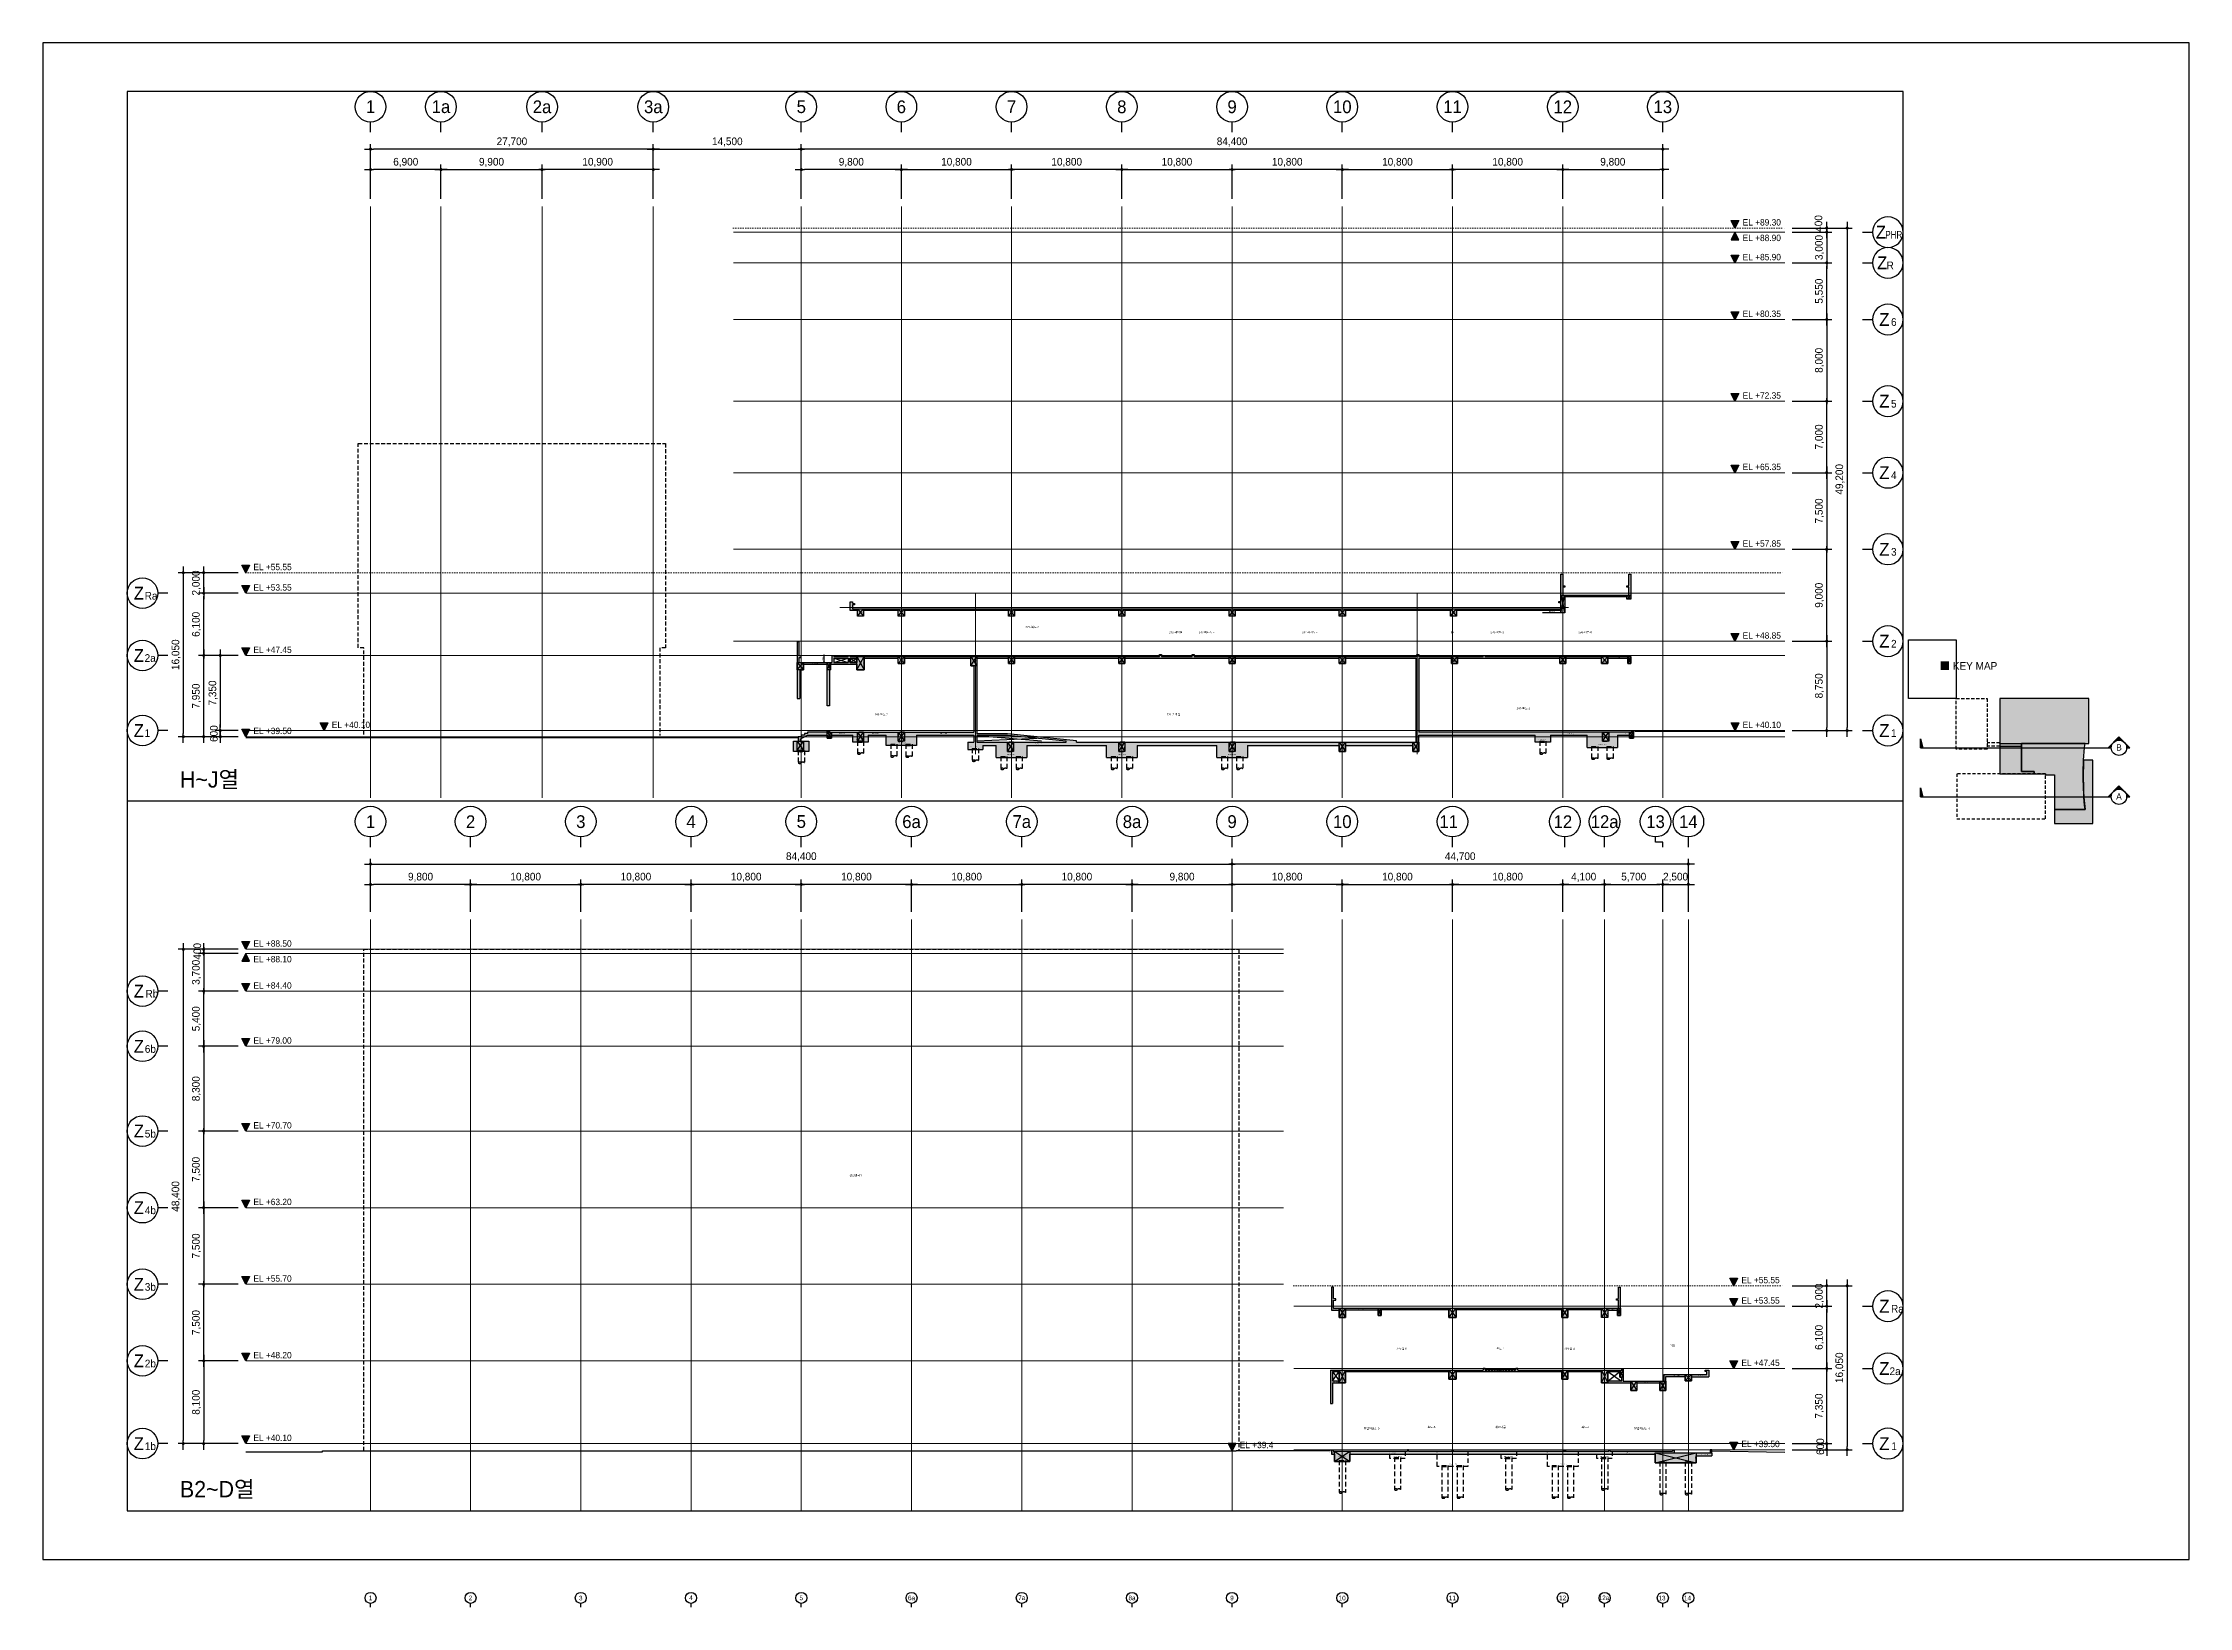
# Model space of a CAD drawing. Header units: millimetres. Extents: x 0 to 841000, y -242618 to -87908.
# Drawn here: x 0 to 210250, y -241067 to -87908 of the extents above; entities that cross this region are included whole.
import ezdxf
from ezdxf.enums import TextEntityAlignment as Align

# ---------------------------------------------------------------- set-up
doc = ezdxf.new("R2010")
doc.units = ezdxf.units.MM
doc.header["$LTSCALE"] = 250
for name, pattern in [('DOT', [6.35, 0, -6.35]), ('H1', [1.5, 1, -0.5]), ('HID', [2.8, 1.8, -1]), ('HIDDEN', [9.525, 6.35, -3.175]), ('PHANTOM2', [31.75, 15.875, -3.175, 3.175, -3.175, 3.175, -3.175])]:
    doc.linetypes.add(name, pattern=pattern)
doc.layers.get('Defpoints').update_dxf_attribs({"color": 151})
for name, color, linetype in [('A-CON', 2, 'Continuous'), ('A-CON-HID', 4, 'HID'), ('A-DIM', 7, 'Continuous'), ('A-SITE', 3, 'PHANTOM2'), ('A-SYM', 7, 'Continuous'), ('A-SYM-LEVEL', 7, 'Continuous'), ('BOUNDARY_추후 증축', 3, 'H1'), ('KEY', 7, 'Continuous'), ('OPEN', 1, 'HID'), ('구조SOLID', 253, 'Continuous'), ('기초', 5, 'HIDDEN')]:
    doc.layers.add(name, color=color, linetype=linetype)
doc.layers.add('A-SYM-BUB', color=7, linetype='Continuous', lineweight=25)
doc.layers.add('CEN', color=1, linetype='Continuous', lineweight=9)
for name, color, linetype, plot in [('AS-HIDLINE', 205, 'Continuous', False), ('CK', 221, 'Continuous', False), ('NO-TEXT', 150, 'Continuous', False), ('NOPLOT', 191, 'Continuous', False)]:
    doc.layers.add(name, color=color, linetype=linetype, plot=plot)
doc.styles.add('Gdim', font='Dotum.ttf')
doc.styles.add('Gtx', font='Dotum.ttf')
doc.styles.get("Standard").update_dxf_attribs({"font": 'Dotum.ttf'})
doc.dimstyles.new('G-Xdim', dxfattribs={"dimscale": 30, "dimtxt": 2, "dimasz": 1, "dimexe": 1.2, "dimexo": 1.2, "dimgap": 0, "dimtad": 1, "dimdec": 1, "dimdsep": 46, "dimlunit": 6, "dimtxsty": 'Gdim', "dimcen": 1, "dimse1": 1, "dimse2": 1, "dimsd1": 1, "dimsd2": 1, "dimclrd": 1, "dimclre": 1, "dimclrt": 256, "dimadec": 0, "dimazin": 0, "dimtfac": 1, "dimtdec": 1, "dimtix": 1, "dimtmove": 2, "dimatfit": 1, "dimfxl": 2, "dimtolj": 1, "dimlwd": -1, "dimlwe": -1, "dimarcsym": 0})
doc.dimstyles.new('Gdim250', dxfattribs={"dimscale": 250, "dimtxt": 3, "dimasz": 1.2, "dimexe": 2, "dimexo": 3, "dimgap": 1, "dimtad": 1, "dimdsep": 46, "dimlunit": 6, "dimtxsty": 'Standard', "dimblk1": '_CIDOT', "dimblk2": '_CIDOT', "dimsah": 1, "dimcen": 2.5, "dimdle": 2, "dimclrd": 1, "dimclre": 1, "dimclrt": 3, "dimazin": 2, "dimtfac": 1, "dimtix": 1, "dimtmove": 2, "dimatfit": 3, "dimldrblk": '_CIDOT', "dimfxl": 2, "dimtolj": 1, "dimtzin": 0, "dimarcsym": 0})
doc.dimstyles.new('Gdim50', dxfattribs={"dimscale": 40, "dimtxt": 3, "dimasz": 6, "dimexe": 1.5, "dimexo": 2, "dimgap": 1, "dimtad": 1, "dimdec": 0, "dimzin": 0, "dimdsep": 46, "dimlunit": 6, "dimtxsty": 'Gdim', "dimblk": 'DOTSMALL', "dimcen": 1.5, "dimdle": 1.5, "dimclrd": 256, "dimclre": 256, "dimclrt": 256, "dimazin": 0, "dimtfac": 1, "dimtdec": 0, "dimtix": 1, "dimtmove": 2, "dimatfit": 3, "dimldrblk": 'DOTSMALL', "dimfxl": 1.5, "dimtolj": 1, "dimtzin": 0, "dimlwd": -1, "dimlwe": -1, "dimarcsym": 1})

# ---------------------------------------------------------------- blocks, each defined once
blk = doc.blocks.new('*D333')
at = {"layer": 'Defpoints', "color": 0, "linetype": 'Continuous', "transparency": 16777216}
for p in [(-300, -900), (300, -880), (300, -900)]:
    blk.add_point(p, dxfattribs=at)
at = {"layer": 'AS-HIDLINE', "linetype": 'Continuous', "transparency": 16777216, "insert": (0, -850), "char_height": 60, "attachment_point": 5, "style": 'Gdim'}
blk.add_mtext('\\A1;600', dxfattribs=at)
blk = doc.blocks.new('*D334')
at = {"layer": 'Defpoints', "color": 0, "linetype": 'Continuous', "transparency": 16777216}
for p in [(300, 0), (280, 0), (300, -900)]:
    blk.add_point(p, dxfattribs=at)
at = {"layer": 'AS-HIDLINE', "linetype": 'Continuous', "transparency": 16777216, "insert": (250, -450), "char_height": 60, "attachment_point": 5, "rotation": 90, "style": 'Gdim'}
blk.add_mtext('\\A1;900', dxfattribs=at)
blk = doc.blocks.new('*D393')
at = {"layer": 'Defpoints', "color": 0, "linetype": 'Continuous', "transparency": 16777216}
for p in [(-570, -1000), (3430, -980), (3430, -1000)]:
    blk.add_point(p, dxfattribs=at)
at = {"layer": 'AS-HIDLINE', "linetype": 'Continuous', "transparency": 16777216, "insert": (1430, -944), "char_height": 60, "attachment_point": 5, "style": 'Gdim'}
blk.add_mtext('\\A1;4,000', dxfattribs=at)
blk = doc.blocks.new('*D394')
at = {"layer": 'Defpoints', "color": 0, "linetype": 'Continuous', "transparency": 16777216}
for p in [(3430, 0), (3410, 0), (3430, -1000)]:
    blk.add_point(p, dxfattribs=at)
at = {"layer": 'AS-HIDLINE', "linetype": 'Continuous', "transparency": 16777216, "insert": (3374, -500), "char_height": 60, "attachment_point": 5, "rotation": 90, "style": 'Gdim'}
blk.add_mtext('\\A1;1,000', dxfattribs=at)
blk = doc.blocks.new('*D331')
at = {"layer": 'Defpoints', "color": 0, "linetype": 'Continuous', "transparency": 16777216}
for p in [(-350, -900), (350, -880), (350, -900)]:
    blk.add_point(p, dxfattribs=at)
at = {"layer": 'AS-HIDLINE', "linetype": 'Continuous', "transparency": 16777216, "insert": (0, -850), "char_height": 60, "attachment_point": 5, "style": 'Gdim'}
blk.add_mtext('\\A1;700', dxfattribs=at)
blk = doc.blocks.new('*D332')
at = {"layer": 'Defpoints', "color": 0, "linetype": 'Continuous', "transparency": 16777216}
for p in [(350, 0), (330, 0), (350, -900)]:
    blk.add_point(p, dxfattribs=at)
at = {"layer": 'AS-HIDLINE', "linetype": 'Continuous', "transparency": 16777216, "insert": (300, -450), "char_height": 60, "attachment_point": 5, "rotation": 90, "style": 'Gdim'}
blk.add_mtext('\\A1;900', dxfattribs=at)
blk = doc.blocks.new('*D381')
at = {"layer": 'Defpoints', "color": 0, "linetype": 'Continuous', "transparency": 16777216}
for p in [(-300, -1250), (300, -1230), (300, -1250)]:
    blk.add_point(p, dxfattribs=at)
at = {"layer": 'AS-HIDLINE', "linetype": 'Continuous', "transparency": 16777216, "insert": (0, -1200), "char_height": 60, "attachment_point": 5, "style": 'Gdim'}
blk.add_mtext('\\A1;600', dxfattribs=at)
blk = doc.blocks.new('*D382')
at = {"layer": 'Defpoints', "color": 0, "linetype": 'Continuous', "transparency": 16777216}
for p in [(300, 0), (280, 0), (300, -1250)]:
    blk.add_point(p, dxfattribs=at)
at = {"layer": 'AS-HIDLINE', "linetype": 'Continuous', "transparency": 16777216, "insert": (244, -625), "char_height": 60, "attachment_point": 5, "rotation": 90, "style": 'Gdim'}
blk.add_mtext('\\A1;1,250', dxfattribs=at)
blk = doc.blocks.new('*D329')
at = {"layer": 'Defpoints', "color": 0, "linetype": 'Continuous', "transparency": 16777216}
for p in [(-600, -900), (0, -880), (0, -900)]:
    blk.add_point(p, dxfattribs=at)
at = {"layer": 'AS-HIDLINE', "linetype": 'Continuous', "transparency": 16777216, "insert": (-300, -850), "char_height": 60, "attachment_point": 5, "style": 'Gdim'}
blk.add_mtext('\\A1;600', dxfattribs=at)
blk = doc.blocks.new('*D330')
at = {"layer": 'Defpoints', "color": 0, "linetype": 'Continuous', "transparency": 16777216}
for p in [(0, 0), (-20, 0), (0, -900)]:
    blk.add_point(p, dxfattribs=at)
at = {"layer": 'AS-HIDLINE', "linetype": 'Continuous', "transparency": 16777216, "insert": (-50, -450), "char_height": 60, "attachment_point": 5, "rotation": 90, "style": 'Gdim'}
blk.add_mtext('\\A1;900', dxfattribs=at)
blk = doc.blocks.new('*D383')
at = {"layer": 'Defpoints', "color": 0, "linetype": 'Continuous', "transparency": 16777216}
for p in [(-300, -600), (300, -580), (300, -600)]:
    blk.add_point(p, dxfattribs=at)
at = {"layer": 'AS-HIDLINE', "linetype": 'Continuous', "transparency": 16777216, "insert": (0, -550), "char_height": 60, "attachment_point": 5, "style": 'Gdim'}
blk.add_mtext('\\A1;600', dxfattribs=at)
blk = doc.blocks.new('*D384')
at = {"layer": 'Defpoints', "color": 0, "linetype": 'Continuous', "transparency": 16777216}
for p in [(300, 0), (280, 0), (300, -600)]:
    blk.add_point(p, dxfattribs=at)
at = {"layer": 'AS-HIDLINE', "linetype": 'Continuous', "transparency": 16777216, "insert": (250, -300), "char_height": 60, "attachment_point": 5, "rotation": 90, "style": 'Gdim'}
blk.add_mtext('\\A1;600', dxfattribs=at)
blk = doc.blocks.new('*D327')
at = {"layer": 'Defpoints', "color": 0, "linetype": 'Continuous', "transparency": 16777216}
for p in [(0, -700), (300, -680), (300, -700)]:
    blk.add_point(p, dxfattribs=at)
at = {"layer": 'AS-HIDLINE', "linetype": 'Continuous', "transparency": 16777216, "insert": (150, -650), "char_height": 60, "attachment_point": 5, "style": 'Gdim'}
blk.add_mtext('\\A1;300', dxfattribs=at)
blk = doc.blocks.new('*D328')
at = {"layer": 'Defpoints', "color": 0, "linetype": 'Continuous', "transparency": 16777216}
for p in [(300, 0), (280, 0), (300, -700)]:
    blk.add_point(p, dxfattribs=at)
at = {"layer": 'AS-HIDLINE', "linetype": 'Continuous', "transparency": 16777216, "insert": (250, -350), "char_height": 60, "attachment_point": 5, "rotation": 90, "style": 'Gdim'}
blk.add_mtext('\\A1;700', dxfattribs=at)
blk = doc.blocks.new('*D335')
at = {"layer": 'Defpoints', "color": 0, "linetype": 'Continuous', "transparency": 16777216}
for p in [(-570, -1000), (930, -980), (930, -1000)]:
    blk.add_point(p, dxfattribs=at)
at = {"layer": 'AS-HIDLINE', "linetype": 'Continuous', "transparency": 16777216, "insert": (180, -944), "char_height": 60, "attachment_point": 5, "style": 'Gdim'}
blk.add_mtext('\\A1;1,500', dxfattribs=at)
blk = doc.blocks.new('*D336')
at = {"layer": 'Defpoints', "color": 0, "linetype": 'Continuous', "transparency": 16777216}
for p in [(930, 0), (910, 0), (930, -1000)]:
    blk.add_point(p, dxfattribs=at)
at = {"layer": 'AS-HIDLINE', "linetype": 'Continuous', "transparency": 16777216, "insert": (874, -500), "char_height": 60, "attachment_point": 5, "rotation": 90, "style": 'Gdim'}
blk.add_mtext('\\A1;1,000', dxfattribs=at)
blk = doc.blocks.new('*D337')
at = {"layer": 'Defpoints', "color": 0, "linetype": 'Continuous', "transparency": 16777216}
for p in [(-250, -700), (50, -680), (50, -700)]:
    blk.add_point(p, dxfattribs=at)
at = {"layer": 'AS-HIDLINE', "linetype": 'Continuous', "transparency": 16777216, "insert": (-100, -650), "char_height": 60, "attachment_point": 5, "style": 'Gdim'}
blk.add_mtext('\\A1;300', dxfattribs=at)
blk = doc.blocks.new('*D338')
at = {"layer": 'Defpoints', "color": 0, "linetype": 'Continuous', "transparency": 16777216}
for p in [(50, 0), (30, 0), (50, -700)]:
    blk.add_point(p, dxfattribs=at)
at = {"layer": 'AS-HIDLINE', "linetype": 'Continuous', "transparency": 16777216, "insert": (0, -350), "char_height": 60, "attachment_point": 5, "rotation": 90, "style": 'Gdim'}
blk.add_mtext('\\A1;700', dxfattribs=at)
blk = doc.blocks.new('*D375')
at = {"layer": 'Defpoints', "color": 0, "linetype": 'Continuous', "transparency": 16777216}
for p in [(-300, -700), (0, -680), (0, -700)]:
    blk.add_point(p, dxfattribs=at)
at = {"layer": 'AS-HIDLINE', "linetype": 'Continuous', "transparency": 16777216, "insert": (-150, -650), "char_height": 60, "attachment_point": 5, "style": 'Gdim'}
blk.add_mtext('\\A1;300', dxfattribs=at)
blk = doc.blocks.new('*D376')
at = {"layer": 'Defpoints', "color": 0, "linetype": 'Continuous', "transparency": 16777216}
for p in [(0, 0), (-20, 0), (0, -700)]:
    blk.add_point(p, dxfattribs=at)
at = {"layer": 'AS-HIDLINE', "linetype": 'Continuous', "transparency": 16777216, "insert": (-50, -350), "char_height": 60, "attachment_point": 5, "rotation": 90, "style": 'Gdim'}
blk.add_mtext('\\A1;700', dxfattribs=at)
blk = doc.blocks.new('*D377')
at = {"layer": 'Defpoints', "color": 0, "linetype": 'Continuous', "transparency": 16777216}
for p in [(-400, -1740), (0, -1720), (0, -1740)]:
    blk.add_point(p, dxfattribs=at)
at = {"layer": 'AS-HIDLINE', "linetype": 'Continuous', "transparency": 16777216, "insert": (-200, -1690), "char_height": 60, "attachment_point": 5, "style": 'Gdim'}
blk.add_mtext('\\A1;400', dxfattribs=at)
blk = doc.blocks.new('*D378')
at = {"layer": 'Defpoints', "color": 0, "linetype": 'Continuous', "transparency": 16777216}
for p in [(0, 0), (-20, 0), (0, -1740)]:
    blk.add_point(p, dxfattribs=at)
at = {"layer": 'AS-HIDLINE', "linetype": 'Continuous', "transparency": 16777216, "insert": (-56, -870), "char_height": 60, "attachment_point": 5, "rotation": 90, "style": 'Gdim'}
blk.add_mtext('\\A1;1,740', dxfattribs=at)
blk = doc.blocks.new('*D276')
at = {"layer": 'Defpoints', "color": 0, "linetype": 'Continuous', "transparency": 16777216}
for p in [(-470, -1300), (230, -1280), (230, -1300)]:
    blk.add_point(p, dxfattribs=at)
at = {"layer": 'AS-HIDLINE', "linetype": 'Continuous', "transparency": 16777216, "insert": (-120, -1250), "char_height": 60, "attachment_point": 5, "style": 'Gdim'}
blk.add_mtext('\\A1;700', dxfattribs=at)
blk = doc.blocks.new('*D277')
at = {"layer": 'Defpoints', "color": 0, "linetype": 'Continuous', "transparency": 16777216}
for p in [(230, 0), (210, 0), (230, -1300)]:
    blk.add_point(p, dxfattribs=at)
at = {"layer": 'AS-HIDLINE', "linetype": 'Continuous', "transparency": 16777216, "insert": (174, -650), "char_height": 60, "attachment_point": 5, "rotation": 90, "style": 'Gdim'}
blk.add_mtext('\\A1;1,300', dxfattribs=at)
blk = doc.blocks.new('*D379')
at = {"layer": 'Defpoints', "color": 0, "linetype": 'Continuous', "transparency": 16777216}
for p in [(-470, -700), (-170, -680), (-170, -700)]:
    blk.add_point(p, dxfattribs=at)
at = {"layer": 'AS-HIDLINE', "linetype": 'Continuous', "transparency": 16777216, "insert": (-320, -650), "char_height": 60, "attachment_point": 5, "style": 'Gdim'}
blk.add_mtext('\\A1;300', dxfattribs=at)
blk = doc.blocks.new('*D380')
at = {"layer": 'Defpoints', "color": 0, "linetype": 'Continuous', "transparency": 16777216}
for p in [(-170, 0), (-190, 0), (-170, -700)]:
    blk.add_point(p, dxfattribs=at)
at = {"layer": 'AS-HIDLINE', "linetype": 'Continuous', "transparency": 16777216, "insert": (-220, -350), "char_height": 60, "attachment_point": 5, "rotation": 90, "style": 'Gdim'}
blk.add_mtext('\\A1;700', dxfattribs=at)
blk = doc.blocks.new('*D321')
at = {"layer": 'Defpoints', "color": 0, "linetype": 'Continuous', "transparency": 16777216}
for p in [(-470, -900), (130, -880), (130, -900)]:
    blk.add_point(p, dxfattribs=at)
at = {"layer": 'AS-HIDLINE', "linetype": 'Continuous', "transparency": 16777216, "insert": (-170, -850), "char_height": 60, "attachment_point": 5, "style": 'Gdim'}
blk.add_mtext('\\A1;600', dxfattribs=at)
blk = doc.blocks.new('*D322')
at = {"layer": 'Defpoints', "color": 0, "linetype": 'Continuous', "transparency": 16777216}
for p in [(130, 0), (110, 0), (130, -900)]:
    blk.add_point(p, dxfattribs=at)
at = {"layer": 'AS-HIDLINE', "linetype": 'Continuous', "transparency": 16777216, "insert": (80, -450), "char_height": 60, "attachment_point": 5, "rotation": 90, "style": 'Gdim'}
blk.add_mtext('\\A1;900', dxfattribs=at)
blk = doc.blocks.new('*D323')
at = {"layer": 'Defpoints', "color": 0, "linetype": 'Continuous', "transparency": 16777216}
for p in [(-470, -600), (-70, -580), (-70, -600)]:
    blk.add_point(p, dxfattribs=at)
at = {"layer": 'AS-HIDLINE', "linetype": 'Continuous', "transparency": 16777216, "insert": (-270, -550), "char_height": 60, "attachment_point": 5, "style": 'Gdim'}
blk.add_mtext('\\A1;400', dxfattribs=at)
blk = doc.blocks.new('*D324')
at = {"layer": 'Defpoints', "color": 0, "linetype": 'Continuous', "transparency": 16777216}
for p in [(-70, 0), (-90, 0), (-70, -600)]:
    blk.add_point(p, dxfattribs=at)
at = {"layer": 'AS-HIDLINE', "linetype": 'Continuous', "transparency": 16777216, "insert": (-120, -300), "char_height": 60, "attachment_point": 5, "rotation": 90, "style": 'Gdim'}
blk.add_mtext('\\A1;600', dxfattribs=at)
blk = doc.blocks.new('*D325')
at = {"layer": 'Defpoints', "color": 0, "linetype": 'Continuous', "transparency": 16777216}
for p in [(-470, -900), (130, -880), (130, -900)]:
    blk.add_point(p, dxfattribs=at)
at = {"layer": 'AS-HIDLINE', "linetype": 'Continuous', "transparency": 16777216, "insert": (-170, -850), "char_height": 60, "attachment_point": 5, "style": 'Gdim'}
blk.add_mtext('\\A1;600', dxfattribs=at)
blk = doc.blocks.new('*D326')
at = {"layer": 'Defpoints', "color": 0, "linetype": 'Continuous', "transparency": 16777216}
for p in [(130, 0), (110, 0), (130, -900)]:
    blk.add_point(p, dxfattribs=at)
at = {"layer": 'AS-HIDLINE', "linetype": 'Continuous', "transparency": 16777216, "insert": (80, -450), "char_height": 60, "attachment_point": 5, "rotation": 90, "style": 'Gdim'}
blk.add_mtext('\\A1;900', dxfattribs=at)
blk = doc.blocks.new('*D369')
at = {"layer": 'Defpoints', "color": 0, "linetype": 'Continuous', "transparency": 16777216}
for p in [(-470, -900), (130, -880), (130, -900)]:
    blk.add_point(p, dxfattribs=at)
at = {"layer": 'AS-HIDLINE', "linetype": 'Continuous', "transparency": 16777216, "insert": (-170, -850), "char_height": 60, "attachment_point": 5, "style": 'Gdim'}
blk.add_mtext('\\A1;600', dxfattribs=at)
blk = doc.blocks.new('*D370')
at = {"layer": 'Defpoints', "color": 0, "linetype": 'Continuous', "transparency": 16777216}
for p in [(130, 0), (110, 0), (130, -900)]:
    blk.add_point(p, dxfattribs=at)
at = {"layer": 'AS-HIDLINE', "linetype": 'Continuous', "transparency": 16777216, "insert": (80, -450), "char_height": 60, "attachment_point": 5, "rotation": 90, "style": 'Gdim'}
blk.add_mtext('\\A1;900', dxfattribs=at)
blk = doc.blocks.new('*D371')
at = {"layer": 'Defpoints', "color": 0, "linetype": 'Continuous', "transparency": 16777216}
for p in [(-470, -700), (130, -680), (130, -700)]:
    blk.add_point(p, dxfattribs=at)
at = {"layer": 'AS-HIDLINE', "linetype": 'Continuous', "transparency": 16777216, "insert": (-170, -650), "char_height": 60, "attachment_point": 5, "style": 'Gdim'}
blk.add_mtext('\\A1;600', dxfattribs=at)
blk = doc.blocks.new('*D372')
at = {"layer": 'Defpoints', "color": 0, "linetype": 'Continuous', "transparency": 16777216}
for p in [(130, 0), (110, 0), (130, -700)]:
    blk.add_point(p, dxfattribs=at)
at = {"layer": 'AS-HIDLINE', "linetype": 'Continuous', "transparency": 16777216, "insert": (80, -350), "char_height": 60, "attachment_point": 5, "rotation": 90, "style": 'Gdim'}
blk.add_mtext('\\A1;700', dxfattribs=at)
blk = doc.blocks.new('*D373')
at = {"layer": 'Defpoints', "color": 0, "linetype": 'Continuous', "transparency": 16777216}
for p in [(-470, -700), (130, -680), (130, -700)]:
    blk.add_point(p, dxfattribs=at)
at = {"layer": 'AS-HIDLINE', "linetype": 'Continuous', "transparency": 16777216, "insert": (-170, -650), "char_height": 60, "attachment_point": 5, "style": 'Gdim'}
blk.add_mtext('\\A1;600', dxfattribs=at)
blk = doc.blocks.new('*D374')
at = {"layer": 'Defpoints', "color": 0, "linetype": 'Continuous', "transparency": 16777216}
for p in [(130, 0), (110, 0), (130, -700)]:
    blk.add_point(p, dxfattribs=at)
at = {"layer": 'AS-HIDLINE', "linetype": 'Continuous', "transparency": 16777216, "insert": (80, -350), "char_height": 60, "attachment_point": 5, "rotation": 90, "style": 'Gdim'}
blk.add_mtext('\\A1;700', dxfattribs=at)
blk = doc.blocks.new('*D351')
at = {"layer": 'Defpoints', "color": 0, "linetype": 'Continuous', "transparency": 16777216}
for p in [(-470, -700), (130, -680), (130, -700)]:
    blk.add_point(p, dxfattribs=at)
at = {"layer": 'AS-HIDLINE', "linetype": 'Continuous', "transparency": 16777216, "insert": (-170, -650), "char_height": 60, "attachment_point": 5, "style": 'Gdim'}
blk.add_mtext('\\A1;600', dxfattribs=at)
blk = doc.blocks.new('*D352')
at = {"layer": 'Defpoints', "color": 0, "linetype": 'Continuous', "transparency": 16777216}
for p in [(130, 0), (110, 0), (130, -700)]:
    blk.add_point(p, dxfattribs=at)
at = {"layer": 'AS-HIDLINE', "linetype": 'Continuous', "transparency": 16777216, "insert": (80, -350), "char_height": 60, "attachment_point": 5, "rotation": 90, "style": 'Gdim'}
blk.add_mtext('\\A1;700', dxfattribs=at)
blk = doc.blocks.new('*D353')
at = {"layer": 'Defpoints', "color": 0, "linetype": 'Continuous', "transparency": 16777216}
for p in [(-470, -700), (130, -680), (130, -700)]:
    blk.add_point(p, dxfattribs=at)
at = {"layer": 'AS-HIDLINE', "linetype": 'Continuous', "transparency": 16777216, "insert": (-170, -650), "char_height": 60, "attachment_point": 5, "style": 'Gdim'}
blk.add_mtext('\\A1;600', dxfattribs=at)
blk = doc.blocks.new('*D354')
at = {"layer": 'Defpoints', "color": 0, "linetype": 'Continuous', "transparency": 16777216}
for p in [(130, 0), (110, 0), (130, -700)]:
    blk.add_point(p, dxfattribs=at)
at = {"layer": 'AS-HIDLINE', "linetype": 'Continuous', "transparency": 16777216, "insert": (80, -350), "char_height": 60, "attachment_point": 5, "rotation": 90, "style": 'Gdim'}
blk.add_mtext('\\A1;700', dxfattribs=at)
blk = doc.blocks.new('*D355')
at = {"layer": 'Defpoints', "color": 0, "linetype": 'Continuous', "transparency": 16777216}
for p in [(-550, -900), (50, -880), (50, -900)]:
    blk.add_point(p, dxfattribs=at)
at = {"layer": 'AS-HIDLINE', "linetype": 'Continuous', "transparency": 16777216, "insert": (-250, -850), "char_height": 60, "attachment_point": 5, "style": 'Gdim'}
blk.add_mtext('\\A1;600', dxfattribs=at)
blk = doc.blocks.new('*D356')
at = {"layer": 'Defpoints', "color": 0, "linetype": 'Continuous', "transparency": 16777216}
for p in [(50, 0), (30, 0), (50, -900)]:
    blk.add_point(p, dxfattribs=at)
at = {"layer": 'AS-HIDLINE', "linetype": 'Continuous', "transparency": 16777216, "insert": (0, -450), "char_height": 60, "attachment_point": 5, "rotation": 90, "style": 'Gdim'}
blk.add_mtext('\\A1;900', dxfattribs=at)
blk = doc.blocks.new('*D313')
at = {"layer": 'Defpoints', "color": 0, "linetype": 'Continuous', "transparency": 16777216}
for p in [(-170, -600), (230, -580), (230, -600)]:
    blk.add_point(p, dxfattribs=at)
at = {"layer": 'AS-HIDLINE', "linetype": 'Continuous', "transparency": 16777216, "insert": (30, -550), "char_height": 60, "attachment_point": 5, "style": 'Gdim'}
blk.add_mtext('\\A1;400', dxfattribs=at)
blk = doc.blocks.new('*D314')
at = {"layer": 'Defpoints', "color": 0, "linetype": 'Continuous', "transparency": 16777216}
for p in [(230, 0), (210, 0), (230, -600)]:
    blk.add_point(p, dxfattribs=at)
at = {"layer": 'AS-HIDLINE', "linetype": 'Continuous', "transparency": 16777216, "insert": (180, -300), "char_height": 60, "attachment_point": 5, "rotation": 90, "style": 'Gdim'}
blk.add_mtext('\\A1;600', dxfattribs=at)
blk = doc.blocks.new('*D315')
at = {"layer": 'Defpoints', "color": 0, "linetype": 'Continuous', "transparency": 16777216}
for p in [(-550, -900), (50, -880), (50, -900)]:
    blk.add_point(p, dxfattribs=at)
at = {"layer": 'AS-HIDLINE', "linetype": 'Continuous', "transparency": 16777216, "insert": (-250, -850), "char_height": 60, "attachment_point": 5, "style": 'Gdim'}
blk.add_mtext('\\A1;600', dxfattribs=at)
blk = doc.blocks.new('*D316')
at = {"layer": 'Defpoints', "color": 0, "linetype": 'Continuous', "transparency": 16777216}
for p in [(50, 0), (30, 0), (50, -900)]:
    blk.add_point(p, dxfattribs=at)
at = {"layer": 'AS-HIDLINE', "linetype": 'Continuous', "transparency": 16777216, "insert": (0, -450), "char_height": 60, "attachment_point": 5, "rotation": 90, "style": 'Gdim'}
blk.add_mtext('\\A1;900', dxfattribs=at)
blk = doc.blocks.new('*D317')
at = {"layer": 'Defpoints', "color": 0, "linetype": 'Continuous', "transparency": 16777216}
for p in [(-550, -900), (50, -880), (50, -900)]:
    blk.add_point(p, dxfattribs=at)
at = {"layer": 'AS-HIDLINE', "linetype": 'Continuous', "transparency": 16777216, "insert": (-250, -850), "char_height": 60, "attachment_point": 5, "style": 'Gdim'}
blk.add_mtext('\\A1;600', dxfattribs=at)
blk = doc.blocks.new('*D318')
at = {"layer": 'Defpoints', "color": 0, "linetype": 'Continuous', "transparency": 16777216}
for p in [(50, 0), (30, 0), (50, -900)]:
    blk.add_point(p, dxfattribs=at)
at = {"layer": 'AS-HIDLINE', "linetype": 'Continuous', "transparency": 16777216, "insert": (0, -450), "char_height": 60, "attachment_point": 5, "rotation": 90, "style": 'Gdim'}
blk.add_mtext('\\A1;900', dxfattribs=at)
blk = doc.blocks.new('*D319')
at = {"layer": 'Defpoints', "color": 0, "linetype": 'Continuous', "transparency": 16777216}
for p in [(-550, -900), (50, -880), (50, -900)]:
    blk.add_point(p, dxfattribs=at)
at = {"layer": 'AS-HIDLINE', "linetype": 'Continuous', "transparency": 16777216, "insert": (-250, -850), "char_height": 60, "attachment_point": 5, "style": 'Gdim'}
blk.add_mtext('\\A1;600', dxfattribs=at)
blk = doc.blocks.new('*D320')
at = {"layer": 'Defpoints', "color": 0, "linetype": 'Continuous', "transparency": 16777216}
for p in [(50, 0), (30, 0), (50, -900)]:
    blk.add_point(p, dxfattribs=at)
at = {"layer": 'AS-HIDLINE', "linetype": 'Continuous', "transparency": 16777216, "insert": (0, -450), "char_height": 60, "attachment_point": 5, "rotation": 90, "style": 'Gdim'}
blk.add_mtext('\\A1;900', dxfattribs=at)
blk = doc.blocks.new('*D357')
at = {"layer": 'Defpoints', "color": 0, "linetype": 'Continuous', "transparency": 16777216}
for p in [(-550, -900), (50, -880), (50, -900)]:
    blk.add_point(p, dxfattribs=at)
at = {"layer": 'AS-HIDLINE', "linetype": 'Continuous', "transparency": 16777216, "insert": (-250, -850), "char_height": 60, "attachment_point": 5, "style": 'Gdim'}
blk.add_mtext('\\A1;600', dxfattribs=at)
blk = doc.blocks.new('*D358')
at = {"layer": 'Defpoints', "color": 0, "linetype": 'Continuous', "transparency": 16777216}
for p in [(50, 0), (30, 0), (50, -900)]:
    blk.add_point(p, dxfattribs=at)
at = {"layer": 'AS-HIDLINE', "linetype": 'Continuous', "transparency": 16777216, "insert": (0, -450), "char_height": 60, "attachment_point": 5, "rotation": 90, "style": 'Gdim'}
blk.add_mtext('\\A1;900', dxfattribs=at)
blk = doc.blocks.new('*D359')
at = {"layer": 'Defpoints', "color": 0, "linetype": 'Continuous', "transparency": 16777216}
for p in [(-550, -900), (50, -880), (50, -900)]:
    blk.add_point(p, dxfattribs=at)
at = {"layer": 'AS-HIDLINE', "linetype": 'Continuous', "transparency": 16777216, "insert": (-250, -850), "char_height": 60, "attachment_point": 5, "style": 'Gdim'}
blk.add_mtext('\\A1;600', dxfattribs=at)
blk = doc.blocks.new('*D360')
at = {"layer": 'Defpoints', "color": 0, "linetype": 'Continuous', "transparency": 16777216}
for p in [(50, 0), (30, 0), (50, -900)]:
    blk.add_point(p, dxfattribs=at)
at = {"layer": 'AS-HIDLINE', "linetype": 'Continuous', "transparency": 16777216, "insert": (0, -450), "char_height": 60, "attachment_point": 5, "rotation": 90, "style": 'Gdim'}
blk.add_mtext('\\A1;900', dxfattribs=at)
blk = doc.blocks.new('*D361')
at = {"layer": 'Defpoints', "color": 0, "linetype": 'Continuous', "transparency": 16777216}
for p in [(-470, -900), (130, -880), (130, -900)]:
    blk.add_point(p, dxfattribs=at)
at = {"layer": 'AS-HIDLINE', "linetype": 'Continuous', "transparency": 16777216, "insert": (-170, -850), "char_height": 60, "attachment_point": 5, "style": 'Gdim'}
blk.add_mtext('\\A1;600', dxfattribs=at)
blk = doc.blocks.new('*D362')
at = {"layer": 'Defpoints', "color": 0, "linetype": 'Continuous', "transparency": 16777216}
for p in [(130, 0), (110, 0), (130, -900)]:
    blk.add_point(p, dxfattribs=at)
at = {"layer": 'AS-HIDLINE', "linetype": 'Continuous', "transparency": 16777216, "insert": (80, -450), "char_height": 60, "attachment_point": 5, "rotation": 90, "style": 'Gdim'}
blk.add_mtext('\\A1;900', dxfattribs=at)
blk = doc.blocks.new('*D363')
at = {"layer": 'Defpoints', "color": 0, "linetype": 'Continuous', "transparency": 16777216}
for p in [(-470, -700), (130, -680), (130, -700)]:
    blk.add_point(p, dxfattribs=at)
at = {"layer": 'AS-HIDLINE', "linetype": 'Continuous', "transparency": 16777216, "insert": (-170, -650), "char_height": 60, "attachment_point": 5, "style": 'Gdim'}
blk.add_mtext('\\A1;600', dxfattribs=at)
blk = doc.blocks.new('*D364')
at = {"layer": 'Defpoints', "color": 0, "linetype": 'Continuous', "transparency": 16777216}
for p in [(130, 0), (110, 0), (130, -700)]:
    blk.add_point(p, dxfattribs=at)
at = {"layer": 'AS-HIDLINE', "linetype": 'Continuous', "transparency": 16777216, "insert": (80, -350), "char_height": 60, "attachment_point": 5, "rotation": 90, "style": 'Gdim'}
blk.add_mtext('\\A1;700', dxfattribs=at)
blk = doc.blocks.new('*D365')
at = {"layer": 'Defpoints', "color": 0, "linetype": 'Continuous', "transparency": 16777216}
for p in [(-470, -700), (130, -680), (130, -700)]:
    blk.add_point(p, dxfattribs=at)
at = {"layer": 'AS-HIDLINE', "linetype": 'Continuous', "transparency": 16777216, "insert": (-170, -650), "char_height": 60, "attachment_point": 5, "style": 'Gdim'}
blk.add_mtext('\\A1;600', dxfattribs=at)
blk = doc.blocks.new('*D366')
at = {"layer": 'Defpoints', "color": 0, "linetype": 'Continuous', "transparency": 16777216}
for p in [(130, 0), (110, 0), (130, -700)]:
    blk.add_point(p, dxfattribs=at)
at = {"layer": 'AS-HIDLINE', "linetype": 'Continuous', "transparency": 16777216, "insert": (80, -350), "char_height": 60, "attachment_point": 5, "rotation": 90, "style": 'Gdim'}
blk.add_mtext('\\A1;700', dxfattribs=at)
blk = doc.blocks.new('*D367')
at = {"layer": 'Defpoints', "color": 0, "linetype": 'Continuous', "transparency": 16777216}
for p in [(-470, -700), (130, -680), (130, -700)]:
    blk.add_point(p, dxfattribs=at)
at = {"layer": 'AS-HIDLINE', "linetype": 'Continuous', "transparency": 16777216, "insert": (-170, -650), "char_height": 60, "attachment_point": 5, "style": 'Gdim'}
blk.add_mtext('\\A1;600', dxfattribs=at)
blk = doc.blocks.new('*D368')
at = {"layer": 'Defpoints', "color": 0, "linetype": 'Continuous', "transparency": 16777216}
for p in [(130, 0), (110, 0), (130, -700)]:
    blk.add_point(p, dxfattribs=at)
at = {"layer": 'AS-HIDLINE', "linetype": 'Continuous', "transparency": 16777216, "insert": (80, -350), "char_height": 60, "attachment_point": 5, "rotation": 90, "style": 'Gdim'}
blk.add_mtext('\\A1;700', dxfattribs=at)
blk = doc.blocks.new('*D307')
at = {"layer": 'Defpoints', "color": 0, "linetype": 'Continuous', "transparency": 16777216}
for p in [(-470, -700), (130, -680), (130, -700)]:
    blk.add_point(p, dxfattribs=at)
at = {"layer": 'AS-HIDLINE', "linetype": 'Continuous', "transparency": 16777216, "insert": (-170, -650), "char_height": 60, "attachment_point": 5, "style": 'Gdim'}
blk.add_mtext('\\A1;600', dxfattribs=at)
blk = doc.blocks.new('*D308')
at = {"layer": 'Defpoints', "color": 0, "linetype": 'Continuous', "transparency": 16777216}
for p in [(130, 0), (110, 0), (130, -700)]:
    blk.add_point(p, dxfattribs=at)
at = {"layer": 'AS-HIDLINE', "linetype": 'Continuous', "transparency": 16777216, "insert": (80, -350), "char_height": 60, "attachment_point": 5, "rotation": 90, "style": 'Gdim'}
blk.add_mtext('\\A1;700', dxfattribs=at)
blk = doc.blocks.new('*D309')
at = {"layer": 'Defpoints', "color": 0, "linetype": 'Continuous', "transparency": 16777216}
for p in [(-470, -700), (130, -680), (130, -700)]:
    blk.add_point(p, dxfattribs=at)
at = {"layer": 'AS-HIDLINE', "linetype": 'Continuous', "transparency": 16777216, "insert": (-170, -650), "char_height": 60, "attachment_point": 5, "style": 'Gdim'}
blk.add_mtext('\\A1;600', dxfattribs=at)
blk = doc.blocks.new('*D310')
at = {"layer": 'Defpoints', "color": 0, "linetype": 'Continuous', "transparency": 16777216}
for p in [(130, 0), (110, 0), (130, -700)]:
    blk.add_point(p, dxfattribs=at)
at = {"layer": 'AS-HIDLINE', "linetype": 'Continuous', "transparency": 16777216, "insert": (80, -350), "char_height": 60, "attachment_point": 5, "rotation": 90, "style": 'Gdim'}
blk.add_mtext('\\A1;700', dxfattribs=at)
blk = doc.blocks.new('*D311')
at = {"layer": 'Defpoints', "color": 0, "linetype": 'Continuous', "transparency": 16777216}
for p in [(-470, -700), (130, -680), (130, -700)]:
    blk.add_point(p, dxfattribs=at)
at = {"layer": 'AS-HIDLINE', "linetype": 'Continuous', "transparency": 16777216, "insert": (-170, -650), "char_height": 60, "attachment_point": 5, "style": 'Gdim'}
blk.add_mtext('\\A1;600', dxfattribs=at)
blk = doc.blocks.new('*D312')
at = {"layer": 'Defpoints', "color": 0, "linetype": 'Continuous', "transparency": 16777216}
for p in [(130, 0), (110, 0), (130, -700)]:
    blk.add_point(p, dxfattribs=at)
at = {"layer": 'AS-HIDLINE', "linetype": 'Continuous', "transparency": 16777216, "insert": (80, -350), "char_height": 60, "attachment_point": 5, "rotation": 90, "style": 'Gdim'}
blk.add_mtext('\\A1;700', dxfattribs=at)
blk = doc.blocks.new('*D343')
at = {"layer": 'Defpoints', "color": 0, "linetype": 'Continuous', "transparency": 16777216}
for p in [(-470, -700), (130, -680), (130, -700)]:
    blk.add_point(p, dxfattribs=at)
at = {"layer": 'AS-HIDLINE', "linetype": 'Continuous', "transparency": 16777216, "insert": (-170, -650), "char_height": 60, "attachment_point": 5, "style": 'Gdim'}
blk.add_mtext('\\A1;600', dxfattribs=at)
blk = doc.blocks.new('*D344')
at = {"layer": 'Defpoints', "color": 0, "linetype": 'Continuous', "transparency": 16777216}
for p in [(130, 0), (110, 0), (130, -700)]:
    blk.add_point(p, dxfattribs=at)
at = {"layer": 'AS-HIDLINE', "linetype": 'Continuous', "transparency": 16777216, "insert": (80, -350), "char_height": 60, "attachment_point": 5, "rotation": 90, "style": 'Gdim'}
blk.add_mtext('\\A1;700', dxfattribs=at)
blk = doc.blocks.new('*D345')
at = {"layer": 'Defpoints', "color": 0, "linetype": 'Continuous', "transparency": 16777216}
for p in [(-470, -700), (130, -680), (130, -700)]:
    blk.add_point(p, dxfattribs=at)
at = {"layer": 'AS-HIDLINE', "linetype": 'Continuous', "transparency": 16777216, "insert": (-170, -650), "char_height": 60, "attachment_point": 5, "style": 'Gdim'}
blk.add_mtext('\\A1;600', dxfattribs=at)
blk = doc.blocks.new('*D346')
at = {"layer": 'Defpoints', "color": 0, "linetype": 'Continuous', "transparency": 16777216}
for p in [(130, 0), (110, 0), (130, -700)]:
    blk.add_point(p, dxfattribs=at)
at = {"layer": 'AS-HIDLINE', "linetype": 'Continuous', "transparency": 16777216, "insert": (80, -350), "char_height": 60, "attachment_point": 5, "rotation": 90, "style": 'Gdim'}
blk.add_mtext('\\A1;700', dxfattribs=at)
blk = doc.blocks.new('*D347')
at = {"layer": 'Defpoints', "color": 0, "linetype": 'Continuous', "transparency": 16777216}
for p in [(-470, -700), (130, -680), (130, -700)]:
    blk.add_point(p, dxfattribs=at)
at = {"layer": 'AS-HIDLINE', "linetype": 'Continuous', "transparency": 16777216, "insert": (-170, -650), "char_height": 60, "attachment_point": 5, "style": 'Gdim'}
blk.add_mtext('\\A1;600', dxfattribs=at)
blk = doc.blocks.new('*D348')
at = {"layer": 'Defpoints', "color": 0, "linetype": 'Continuous', "transparency": 16777216}
for p in [(130, 0), (110, 0), (130, -700)]:
    blk.add_point(p, dxfattribs=at)
at = {"layer": 'AS-HIDLINE', "linetype": 'Continuous', "transparency": 16777216, "insert": (80, -350), "char_height": 60, "attachment_point": 5, "rotation": 90, "style": 'Gdim'}
blk.add_mtext('\\A1;700', dxfattribs=at)
blk = doc.blocks.new('*D349')
at = {"layer": 'Defpoints', "color": 0, "linetype": 'Continuous', "transparency": 16777216}
for p in [(-470, -700), (130, -680), (130, -700)]:
    blk.add_point(p, dxfattribs=at)
at = {"layer": 'AS-HIDLINE', "linetype": 'Continuous', "transparency": 16777216, "insert": (-170, -650), "char_height": 60, "attachment_point": 5, "style": 'Gdim'}
blk.add_mtext('\\A1;600', dxfattribs=at)
blk = doc.blocks.new('*D350')
at = {"layer": 'Defpoints', "color": 0, "linetype": 'Continuous', "transparency": 16777216}
for p in [(130, 0), (110, 0), (130, -700)]:
    blk.add_point(p, dxfattribs=at)
at = {"layer": 'AS-HIDLINE', "linetype": 'Continuous', "transparency": 16777216, "insert": (80, -350), "char_height": 60, "attachment_point": 5, "rotation": 90, "style": 'Gdim'}
blk.add_mtext('\\A1;700', dxfattribs=at)
blk = doc.blocks.new('*D339')
at = {"layer": 'Defpoints', "color": 0, "linetype": 'Continuous', "transparency": 16777216}
for p in [(-470, -700), (130, -680), (130, -700)]:
    blk.add_point(p, dxfattribs=at)
at = {"layer": 'AS-HIDLINE', "linetype": 'Continuous', "transparency": 16777216, "insert": (-170, -650), "char_height": 60, "attachment_point": 5, "style": 'Gdim'}
blk.add_mtext('\\A1;600', dxfattribs=at)
blk = doc.blocks.new('*D340')
at = {"layer": 'Defpoints', "color": 0, "linetype": 'Continuous', "transparency": 16777216}
for p in [(130, 0), (110, 0), (130, -700)]:
    blk.add_point(p, dxfattribs=at)
at = {"layer": 'AS-HIDLINE', "linetype": 'Continuous', "transparency": 16777216, "insert": (80, -350), "char_height": 60, "attachment_point": 5, "rotation": 90, "style": 'Gdim'}
blk.add_mtext('\\A1;700', dxfattribs=at)
blk = doc.blocks.new('*D341')
at = {"layer": 'Defpoints', "color": 0, "linetype": 'Continuous', "transparency": 16777216}
for p in [(-470, -700), (130, -680), (130, -700)]:
    blk.add_point(p, dxfattribs=at)
at = {"layer": 'AS-HIDLINE', "linetype": 'Continuous', "transparency": 16777216, "insert": (-170, -650), "char_height": 60, "attachment_point": 5, "style": 'Gdim'}
blk.add_mtext('\\A1;600', dxfattribs=at)
blk = doc.blocks.new('*D342')
at = {"layer": 'Defpoints', "color": 0, "linetype": 'Continuous', "transparency": 16777216}
for p in [(130, 0), (110, 0), (130, -700)]:
    blk.add_point(p, dxfattribs=at)
at = {"layer": 'AS-HIDLINE', "linetype": 'Continuous', "transparency": 16777216, "insert": (80, -350), "char_height": 60, "attachment_point": 5, "rotation": 90, "style": 'Gdim'}
blk.add_mtext('\\A1;700', dxfattribs=at)
blk = doc.blocks.new('배치')
blk.add_lwpolyline([(4265, -4395), (12975, -4395), (12975, 15), (4265, 15)], close=True)
for points in [[(4265, -4395), (4265, -4330)], [(4265, -4670), (6390, -4670), (6390, -4395)], [(4265, -4395), (4265, -4670)], [(4265, -4670), (4265, -7355), (7640, -7355), (7640, -7150), (6390, -7150), (6390, -4670)]]:
    blk.add_lwpolyline(points)
for points in [[(12615, -4395), (6390, -4395), (6390, -7150), (7640, -7150), (7640, -7355), (8755, -7355), (8755, -7480), (9630, -7480), (9630, -10870), (12620, -10870, -0.0548339)], [(13370, -6030), (12482, -6030, 0.0409494), (12620, -10870), (9630, -10870), (9630, -12220), (13370, -12220)]]:
    blk.add_lwpolyline(points, format="xyb", close=True)
at = {"layer": 'BOUNDARY_추후 증축', "linetype": 'HID', "ltscale": 0.7}
for points in [[(3020, -4940), (0, -4940), (0, 0), (3020, 0)], [(8755, -7355), (45, -7355), (45, -11765), (8755, -11765)]]:
    blk.add_lwpolyline(points, close=True, dxfattribs=at)
for points in [[(4265, -4330), (3020, -4330)], [(4265, -4670), (3020, -4670)]]:
    blk.add_lwpolyline(points, dxfattribs=at)
at = {"layer": 'NOPLOT'}
blk.add_lwpolyline([(0, 0), (-4689, 0), (-4689, 5765), (0, 5765)], close=True, dxfattribs=at)
blk = doc.blocks.new('단면절취선-1')
at = {"layer": 'A-SYM'}
blk.add_hatch(color=256, dxfattribs=at).paths.add_polyline_path([(424969, 183188), (425219, 182313), (424969, 182313)])
h = blk.add_hatch(color=256, dxfattribs=at)
h.paths.add_polyline_path([(443899, 182843), (443368, 182313), (443679, 182313, -0.1989124)])
h.paths.add_polyline_path([(444429, 183373), (443899, 182843, -0.4142136), (444959, 182843)])
h.paths.add_polyline_path([(444959, 182843, -0.1989124), (445179, 182313), (445490, 182313)])
blk.add_lwpolyline([(424969, 183188), (425219, 182313), (424969, 182313)], close=True, dxfattribs=at)
for points in [[(445179, 182313), (445490, 182313), (444429, 183373), (443368, 182313), (443679, 182313)], [(424969, 182313), (443679, 182313)]]:
    blk.add_lwpolyline(points, dxfattribs=at)
blk.add_circle((444429, 182313), 750, dxfattribs=at)
at = {"layer": 'A-SYM', "style": 'Gdim'}
blk.add_text('A', height=625, dxfattribs=at).set_placement((444427, 182344), align=Align.MIDDLE)
blk = doc.blocks.new('A$C481fd194')
blk.add_hatch(color=256).paths.add_polyline_path([(375, 750), (-375, 750), (0, 0)])
blk.add_lwpolyline([(0, 0), (-375, 750), (375, 750), (0, 0)])
blk = doc.blocks.new('A$C8d7ec12c')
at = {"layer": 'A-SYM-LEVEL'}
for p in [(0, 0), (0, -2000), (0, -8100), (0, -16050)]:
    blk.add_blockref('A$C481fd194', p, dxfattribs=at)
at = {"layer": 'A-SYM-LEVEL', "style": 'Gdim'}
for s, p in [('EL +55.55', (750, 250)), ('EL +53.55', (750, -1750)), ('EL +47.45', (750, -7850)), ('EL +39.50', (750, -15800))]:
    blk.add_text(s, height=625, dxfattribs=at).set_placement(p)
blk = doc.blocks.new('A$Cc86c4ac9')
at = {"layer": 'A-SYM-LEVEL'}
for p in [(1732, 0), (1732, -4100), (1732, -9500), (1732, -17800), (1732, -25300), (1732, -32800), (1732, -40300), (1732, -48400)]:
    blk.add_blockref('A$C481fd194', p, dxfattribs=at)
at = {"layer": 'A-SYM-LEVEL', "xscale": -1, "rotation": 180}
blk.add_blockref('A$C481fd194', (1732, -400), dxfattribs=at)
at = {"layer": 'A-SYM-LEVEL', "style": 'Gdim'}
for s, p in [('EL +88.50', (2482, 250)), ('EL +88.10', (2482, -1274)), ('EL +84.40', (2482, -3850)), ('EL +79.00', (2482, -9250)), ('EL +70.70', (2482, -17550)), ('EL +63.20', (2482, -25050)), ('EL +55.70', (2482, -32550)), ('EL +48.20', (2482, -40050)), ('EL +40.10', (2482, -48150))]:
    blk.add_text(s, height=625, dxfattribs=at).set_placement(p)
blk = doc.blocks.new('_CIDOT')
at = {"color": 0, "linetype": 'ByBlock'}
blk.add_line((2, 0), (-1, 0), dxfattribs=at)
at = {"color": 0, "linetype": 'ByBlock', "const_width": 0.5}
blk.add_lwpolyline([(-0.25, 0, 1), (0.25, 0, 1)], format="xyb", close=True, dxfattribs=at)
blk = doc.blocks.new('*D39')
at = {"layer": 'A-DIM', "color": 1, "lineweight": -2, "transparency": 16777216}
for p, q in [((-750, 0), (-4618, 0)), ((-4118, -300), (-4118, -7800)), ((-750, -8100), (-4618, -8100))]:
    blk.add_line(p, q, dxfattribs=at)
at = {"layer": 'Defpoints', "color": 0, "transparency": 16777216}
for p in [(0, 0), (-4118, -8100), (0, -8100)]:
    blk.add_point(p, dxfattribs=at)
at = {"layer": 'A-DIM', "color": 1, "lineweight": -2, "transparency": 16777216, "xscale": 299.9999999999998, "yscale": 299.9999999999998, "zscale": 299.9999999999998}
for p, rotation in [((-4118, 0), 90), ((-4118, -8100), 270)]:
    blk.add_blockref('_CIDOT', p, dxfattribs=dict(at, rotation=rotation))
at = {"layer": 'A-DIM', "color": 3, "transparency": 16777216, "insert": (-4815, -4050), "char_height": 750, "attachment_point": 5, "rotation": 90, "style": 'Gdim'}
blk.add_mtext('\\A1;8,100', dxfattribs=at)
blk = doc.blocks.new('*D40')
at = {"layer": 'A-DIM', "color": 1, "lineweight": -2, "transparency": 16777216}
for p, q in [((-750, 40300), (-6618, 40300)), ((-6118, 40000), (-6118, -7800)), ((-750, -8100), (-6618, -8100))]:
    blk.add_line(p, q, dxfattribs=at)
at = {"layer": 'Defpoints', "color": 0, "transparency": 16777216}
for p in [(0, 40300), (-6118, -8100), (0, -8100)]:
    blk.add_point(p, dxfattribs=at)
at = {"layer": 'A-DIM', "color": 1, "lineweight": -2, "transparency": 16777216, "xscale": 299.9999999999998, "yscale": 299.9999999999998, "zscale": 299.9999999999998}
for p, rotation in [((-6118, 40300), 90), ((-6118, -8100), 270)]:
    blk.add_blockref('_CIDOT', p, dxfattribs=dict(at, rotation=rotation))
at = {"layer": 'A-DIM', "color": 3, "transparency": 16777216, "insert": (-6815, 16100), "char_height": 750, "attachment_point": 5, "rotation": 90, "style": 'Gdim'}
blk.add_mtext('\\A1;48,400', dxfattribs=at)
blk = doc.blocks.new('*D41')
at = {"layer": 'A-DIM', "color": 1, "lineweight": -2, "transparency": 16777216}
for p, q in [((-750, 7500), (-4618, 7500)), ((-4118, 300), (-4118, 7200)), ((-750, 0), (-4618, 0))]:
    blk.add_line(p, q, dxfattribs=at)
at = {"layer": 'Defpoints', "color": 0, "transparency": 16777216}
for p in [(-4118, 7500), (0, 7500), (0, 0)]:
    blk.add_point(p, dxfattribs=at)
at = {"layer": 'A-DIM', "color": 1, "lineweight": -2, "transparency": 16777216, "xscale": 299.9999999999998, "yscale": 299.9999999999998, "zscale": 299.9999999999998}
for p, rotation in [((-4118, 7500), 90), ((-4118, 0), 270)]:
    blk.add_blockref('_CIDOT', p, dxfattribs=dict(at, rotation=rotation))
at = {"layer": 'A-DIM', "color": 3, "transparency": 16777216, "insert": (-4815, 3750), "char_height": 750, "attachment_point": 5, "rotation": 90, "style": 'Gdim'}
blk.add_mtext('\\A1;7,500', dxfattribs=at)
blk = doc.blocks.new('*D42')
at = {"layer": 'A-DIM', "color": 1, "lineweight": -2, "transparency": 16777216}
for p, q in [((-750, 15000), (-4618, 15000)), ((-4118, 14700), (-4118, 7800)), ((-750, 7500), (-4618, 7500))]:
    blk.add_line(p, q, dxfattribs=at)
at = {"layer": 'Defpoints', "color": 0, "transparency": 16777216}
for p in [(0, 15000), (-4118, 7500), (0, 7500)]:
    blk.add_point(p, dxfattribs=at)
at = {"layer": 'A-DIM', "color": 1, "lineweight": -2, "transparency": 16777216, "xscale": 299.9999999999998, "yscale": 299.9999999999998, "zscale": 299.9999999999998}
for p, rotation in [((-4118, 15000), 90), ((-4118, 7500), 270)]:
    blk.add_blockref('_CIDOT', p, dxfattribs=dict(at, rotation=rotation))
at = {"layer": 'A-DIM', "color": 3, "transparency": 16777216, "insert": (-4815, 11250), "char_height": 750, "attachment_point": 5, "rotation": 90, "style": 'Gdim'}
blk.add_mtext('\\A1;7,500', dxfattribs=at)
blk = doc.blocks.new('*D43')
at = {"layer": 'A-DIM', "color": 1, "lineweight": -2, "transparency": 16777216}
for p, q in [((-750, 22500), (-4618, 22500)), ((-4118, 15300), (-4118, 22200)), ((-750, 15000), (-4618, 15000))]:
    blk.add_line(p, q, dxfattribs=at)
at = {"layer": 'Defpoints', "color": 0, "transparency": 16777216}
for p in [(-4118, 22500), (0, 22500), (0, 15000)]:
    blk.add_point(p, dxfattribs=at)
at = {"layer": 'A-DIM', "color": 1, "lineweight": -2, "transparency": 16777216, "xscale": 299.9999999999998, "yscale": 299.9999999999998, "zscale": 299.9999999999998}
for p, rotation in [((-4118, 22500), 90), ((-4118, 15000), 270)]:
    blk.add_blockref('_CIDOT', p, dxfattribs=dict(at, rotation=rotation))
at = {"layer": 'A-DIM', "color": 3, "transparency": 16777216, "insert": (-4815, 18750), "char_height": 750, "attachment_point": 5, "rotation": 90, "style": 'Gdim'}
blk.add_mtext('\\A1;7,500', dxfattribs=at)
blk = doc.blocks.new('*D44')
at = {"layer": 'A-DIM', "color": 1, "lineweight": -2, "transparency": 16777216}
for p, q in [((-750, 30800), (-4618, 30800)), ((-4118, 30500), (-4118, 22800)), ((-750, 22500), (-4618, 22500))]:
    blk.add_line(p, q, dxfattribs=at)
at = {"layer": 'Defpoints', "color": 0, "transparency": 16777216}
for p in [(0, 30800), (-4118, 22500), (0, 22500)]:
    blk.add_point(p, dxfattribs=at)
at = {"layer": 'A-DIM', "color": 1, "lineweight": -2, "transparency": 16777216, "xscale": 299.9999999999998, "yscale": 299.9999999999998, "zscale": 299.9999999999998}
for p, rotation in [((-4118, 30800), 90), ((-4118, 22500), 270)]:
    blk.add_blockref('_CIDOT', p, dxfattribs=dict(at, rotation=rotation))
at = {"layer": 'A-DIM', "color": 3, "transparency": 16777216, "insert": (-4815, 26650), "char_height": 750, "attachment_point": 5, "rotation": 90, "style": 'Gdim'}
blk.add_mtext('\\A1;8,300', dxfattribs=at)
blk = doc.blocks.new('*D45')
at = {"layer": 'A-DIM', "color": 1, "lineweight": -2, "transparency": 16777216}
for p, q in [((-750, 36200), (-4618, 36200)), ((-4118, 31100), (-4118, 35900)), ((-750, 30800), (-4618, 30800))]:
    blk.add_line(p, q, dxfattribs=at)
at = {"layer": 'Defpoints', "color": 0, "transparency": 16777216}
for p in [(-4118, 36200), (0, 36200), (0, 30800)]:
    blk.add_point(p, dxfattribs=at)
at = {"layer": 'A-DIM', "color": 1, "lineweight": -2, "transparency": 16777216, "xscale": 299.9999999999998, "yscale": 299.9999999999998, "zscale": 299.9999999999998}
for p, rotation in [((-4118, 36200), 90), ((-4118, 30800), 270)]:
    blk.add_blockref('_CIDOT', p, dxfattribs=dict(at, rotation=rotation))
at = {"layer": 'A-DIM', "color": 3, "transparency": 16777216, "insert": (-4815, 33500), "char_height": 750, "attachment_point": 5, "rotation": 90, "style": 'Gdim'}
blk.add_mtext('\\A1;5,400', dxfattribs=at)
blk = doc.blocks.new('*D46')
at = {"layer": 'A-DIM', "color": 1, "lineweight": -2, "transparency": 16777216}
for p, q in [((-750, 40300), (-4618, 40300)), ((-4118, 40600), (-4118, 40900)), ((-4118, 40300), (-4118, 39900)), ((-750, 39900), (-4618, 39900)), ((-4118, 39600), (-4118, 39300))]:
    blk.add_line(p, q, dxfattribs=at)
at = {"layer": 'Defpoints', "color": 0, "transparency": 16777216}
for p in [(0, 40300), (-4118, 39900), (0, 39900)]:
    blk.add_point(p, dxfattribs=at)
at = {"layer": 'A-DIM', "color": 1, "lineweight": -2, "transparency": 16777216, "xscale": 299.9999999999998, "yscale": 299.9999999999998, "zscale": 299.9999999999998}
for p, rotation in [((-4118, 40300), 270), ((-4118, 39900), 90)]:
    blk.add_blockref('_CIDOT', p, dxfattribs=dict(at, rotation=rotation))
at = {"layer": 'A-DIM', "color": 3, "transparency": 16777216, "insert": (-4743, 40100), "char_height": 750, "attachment_point": 5, "rotation": 90, "style": 'Gdim'}
blk.add_mtext('\\A1;400', dxfattribs=at)
blk = doc.blocks.new('*D47')
at = {"layer": 'A-DIM', "color": 1, "lineweight": -2, "transparency": 16777216}
for p, q in [((-750, 39900), (-4618, 39900)), ((-4118, 39600), (-4118, 36500)), ((-750, 36200), (-4618, 36200))]:
    blk.add_line(p, q, dxfattribs=at)
at = {"layer": 'Defpoints', "color": 0, "transparency": 16777216}
for p in [(0, 39900), (-4118, 36200), (0, 36200)]:
    blk.add_point(p, dxfattribs=at)
at = {"layer": 'A-DIM', "color": 1, "lineweight": -2, "transparency": 16777216, "xscale": 299.9999999999998, "yscale": 299.9999999999998, "zscale": 299.9999999999998}
for p, rotation in [((-4118, 39900), 90), ((-4118, 36200), 270)]:
    blk.add_blockref('_CIDOT', p, dxfattribs=dict(at, rotation=rotation))
at = {"layer": 'A-DIM', "color": 3, "transparency": 16777216, "insert": (-4815, 38050), "char_height": 750, "attachment_point": 5, "rotation": 90, "style": 'Gdim'}
blk.add_mtext('\\A1;3,700', dxfattribs=at)
blk = doc.blocks.new('파일')
at = {"layer": 'NOPLOT', "linetype": 'HID'}
blk.add_line((71, 790, 0), (671, 790, 0), dxfattribs=at)
at = {"layer": 'NOPLOT'}
blk.add_line((371, 890, 0), (371, 790, 0), dxfattribs=at)
at = {"layer": '기초', "linetype": 'HID'}
for p, q in [((71, 890, 0), (671, 890, 0)), ((71, 890, 0), (71, -2258, 0)), ((671, 890, 0), (671, -2258, 0))]:
    blk.add_line(p, q, dxfattribs=at)
for centre, start, end in [((221, -2408, 0), 45, 135), ((221, -2108, 0), 225, 315), ((521, -2408, 0), 45, 135)]:
    blk.add_arc(centre, 212, start, end, dxfattribs=at)
blk = doc.blocks.new('*D278')
at = {"layer": 'A-DIM', "color": 1, "lineweight": -2, "transparency": 16777216}
for p, q in [((116495, -172983), (116495, -167808)), ((161195, -172983), (161195, -167808)), ((160895, -168308), (116795, -168308))]:
    blk.add_line(p, q, dxfattribs=at)
at = {"layer": 'Defpoints', "color": 0, "transparency": 16777216}
for p in [(116495, -168308), (116495, -173733), (161195, -173733)]:
    blk.add_point(p, dxfattribs=at)
at = {"layer": 'A-DIM', "color": 1, "lineweight": -2, "transparency": 16777216, "xscale": 299.9999999999998, "yscale": 299.9999999999998, "zscale": 299.9999999999998, "rotation": 180}
blk.add_blockref('_CIDOT', (116495, -168308), dxfattribs=at)
at = {"layer": 'A-DIM', "color": 1, "lineweight": -2, "transparency": 16777216, "xscale": 299.9999999999998, "yscale": 299.9999999999998, "zscale": 299.9999999999998}
blk.add_blockref('_CIDOT', (161195, -168308), dxfattribs=at)
at = {"layer": 'A-DIM', "color": 3, "transparency": 16777216, "insert": (138845, -167611), "char_height": 750, "attachment_point": 5}
blk.add_mtext('\\A1;44,700', dxfattribs=at)
blk = doc.blocks.new('*D279')
at = {"layer": 'A-DIM', "color": 1, "lineweight": -2, "transparency": 16777216}
for p, q in [((152995, -172983), (152995, -169808)), ((158695, -172983), (158695, -169808)), ((153295, -170308), (158395, -170308))]:
    blk.add_line(p, q, dxfattribs=at)
at = {"layer": 'Defpoints', "color": 0, "transparency": 16777216}
for p in [(158695, -170308), (152995, -173733), (158695, -173733)]:
    blk.add_point(p, dxfattribs=at)
at = {"layer": 'A-DIM', "color": 1, "lineweight": -2, "transparency": 16777216, "xscale": 299.9999999999998, "yscale": 299.9999999999998, "zscale": 299.9999999999998, "rotation": 180}
blk.add_blockref('_CIDOT', (152995, -170308), dxfattribs=at)
at = {"layer": 'A-DIM', "color": 1, "lineweight": -2, "transparency": 16777216, "xscale": 299.9999999999998, "yscale": 299.9999999999998, "zscale": 299.9999999999998}
blk.add_blockref('_CIDOT', (158695, -170308), dxfattribs=at)
at = {"layer": 'A-DIM', "color": 3, "transparency": 16777216, "insert": (155845, -169611), "char_height": 750, "attachment_point": 5}
blk.add_mtext('\\A1;5,700', dxfattribs=at)
blk = doc.blocks.new('*D280')
at = {"layer": 'A-DIM', "color": 1, "lineweight": -2, "transparency": 16777216}
for p, q in [((127295, -172983), (127295, -169808)), ((138095, -172983), (138095, -169808)), ((127595, -170308), (137795, -170308))]:
    blk.add_line(p, q, dxfattribs=at)
at = {"layer": 'Defpoints', "color": 0, "transparency": 16777216}
for p in [(138095, -170308), (127295, -173733), (138095, -173733)]:
    blk.add_point(p, dxfattribs=at)
at = {"layer": 'A-DIM', "color": 1, "lineweight": -2, "transparency": 16777216, "xscale": 299.9999999999998, "yscale": 299.9999999999998, "zscale": 299.9999999999998, "rotation": 180}
blk.add_blockref('_CIDOT', (127295, -170308), dxfattribs=at)
at = {"layer": 'A-DIM', "color": 1, "lineweight": -2, "transparency": 16777216, "xscale": 299.9999999999998, "yscale": 299.9999999999998, "zscale": 299.9999999999998}
blk.add_blockref('_CIDOT', (138095, -170308), dxfattribs=at)
at = {"layer": 'A-DIM', "color": 3, "transparency": 16777216, "insert": (132695, -169611), "char_height": 750, "attachment_point": 5}
blk.add_mtext('\\A1;10,800', dxfattribs=at)
blk = doc.blocks.new('*D281')
at = {"layer": 'A-DIM', "color": 1, "lineweight": -2, "transparency": 16777216}
for p, q in [((116495, -172983), (116495, -169808)), ((127295, -172983), (127295, -169808)), ((126995, -170308), (116795, -170308))]:
    blk.add_line(p, q, dxfattribs=at)
at = {"layer": 'Defpoints', "color": 0, "transparency": 16777216}
for p in [(116495, -170308), (116495, -173733), (127295, -173733)]:
    blk.add_point(p, dxfattribs=at)
at = {"layer": 'A-DIM', "color": 1, "lineweight": -2, "transparency": 16777216, "xscale": 299.9999999999998, "yscale": 299.9999999999998, "zscale": 299.9999999999998, "rotation": 180}
blk.add_blockref('_CIDOT', (116495, -170308), dxfattribs=at)
at = {"layer": 'A-DIM', "color": 1, "lineweight": -2, "transparency": 16777216, "xscale": 299.9999999999998, "yscale": 299.9999999999998, "zscale": 299.9999999999998}
blk.add_blockref('_CIDOT', (127295, -170308), dxfattribs=at)
at = {"layer": 'A-DIM', "color": 3, "transparency": 16777216, "insert": (121895, -169611), "char_height": 750, "attachment_point": 5}
blk.add_mtext('\\A1;10,800', dxfattribs=at)
blk = doc.blocks.new('*D282')
at = {"layer": 'A-DIM', "color": 1, "lineweight": -2, "transparency": 16777216}
for p, q in [((106695, -172983), (106695, -169808)), ((116495, -172983), (116495, -169808)), ((106995, -170308), (116195, -170308))]:
    blk.add_line(p, q, dxfattribs=at)
at = {"layer": 'Defpoints', "color": 0, "transparency": 16777216}
for p in [(116495, -170308), (106695, -173733), (116495, -173733)]:
    blk.add_point(p, dxfattribs=at)
at = {"layer": 'A-DIM', "color": 1, "lineweight": -2, "transparency": 16777216, "xscale": 299.9999999999998, "yscale": 299.9999999999998, "zscale": 299.9999999999998, "rotation": 180}
blk.add_blockref('_CIDOT', (106695, -170308), dxfattribs=at)
at = {"layer": 'A-DIM', "color": 1, "lineweight": -2, "transparency": 16777216, "xscale": 299.9999999999998, "yscale": 299.9999999999998, "zscale": 299.9999999999998}
blk.add_blockref('_CIDOT', (116495, -170308), dxfattribs=at)
at = {"layer": 'A-DIM', "color": 3, "transparency": 16777216, "insert": (111595, -169611), "char_height": 750, "attachment_point": 5}
blk.add_mtext('\\A1;9,800', dxfattribs=at)
blk = doc.blocks.new('*D283')
at = {"layer": 'A-DIM', "color": 1, "lineweight": -2, "transparency": 16777216}
for p, q in [((95895, -172983), (95895, -169808)), ((106695, -172983), (106695, -169808)), ((106395, -170308), (96195, -170308))]:
    blk.add_line(p, q, dxfattribs=at)
at = {"layer": 'Defpoints', "color": 0, "transparency": 16777216}
for p in [(95895, -170308), (95895, -173733), (106695, -173733)]:
    blk.add_point(p, dxfattribs=at)
at = {"layer": 'A-DIM', "color": 1, "lineweight": -2, "transparency": 16777216, "xscale": 299.9999999999998, "yscale": 299.9999999999998, "zscale": 299.9999999999998, "rotation": 180}
blk.add_blockref('_CIDOT', (95895, -170308), dxfattribs=at)
at = {"layer": 'A-DIM', "color": 1, "lineweight": -2, "transparency": 16777216, "xscale": 299.9999999999998, "yscale": 299.9999999999998, "zscale": 299.9999999999998}
blk.add_blockref('_CIDOT', (106695, -170308), dxfattribs=at)
at = {"layer": 'A-DIM', "color": 3, "transparency": 16777216, "insert": (101295, -169611), "char_height": 750, "attachment_point": 5}
blk.add_mtext('\\A1;10,800', dxfattribs=at)
blk = doc.blocks.new('*D284')
at = {"layer": 'A-DIM', "color": 1, "lineweight": -2, "transparency": 16777216}
for p, q in [((85095, -172983), (85095, -169808)), ((95895, -172983), (95895, -169808)), ((85395, -170308), (95595, -170308))]:
    blk.add_line(p, q, dxfattribs=at)
at = {"layer": 'Defpoints', "color": 0, "transparency": 16777216}
for p in [(95895, -170308), (85095, -173733), (95895, -173733)]:
    blk.add_point(p, dxfattribs=at)
at = {"layer": 'A-DIM', "color": 1, "lineweight": -2, "transparency": 16777216, "xscale": 299.9999999999998, "yscale": 299.9999999999998, "zscale": 299.9999999999998, "rotation": 180}
blk.add_blockref('_CIDOT', (85095, -170308), dxfattribs=at)
at = {"layer": 'A-DIM', "color": 1, "lineweight": -2, "transparency": 16777216, "xscale": 299.9999999999998, "yscale": 299.9999999999998, "zscale": 299.9999999999998}
blk.add_blockref('_CIDOT', (95895, -170308), dxfattribs=at)
at = {"layer": 'A-DIM', "color": 3, "transparency": 16777216, "insert": (90495, -169611), "char_height": 750, "attachment_point": 5}
blk.add_mtext('\\A1;10,800', dxfattribs=at)
blk = doc.blocks.new('*D285')
at = {"layer": 'A-DIM', "color": 1, "lineweight": -2, "transparency": 16777216}
for p, q in [((74295, -172983), (74295, -169808)), ((85095, -172983), (85095, -169808)), ((84795, -170308), (74595, -170308))]:
    blk.add_line(p, q, dxfattribs=at)
at = {"layer": 'Defpoints', "color": 0, "transparency": 16777216}
for p in [(74295, -170308), (74295, -173733), (85095, -173733)]:
    blk.add_point(p, dxfattribs=at)
at = {"layer": 'A-DIM', "color": 1, "lineweight": -2, "transparency": 16777216, "xscale": 299.9999999999998, "yscale": 299.9999999999998, "zscale": 299.9999999999998, "rotation": 180}
blk.add_blockref('_CIDOT', (74295, -170308), dxfattribs=at)
at = {"layer": 'A-DIM', "color": 1, "lineweight": -2, "transparency": 16777216, "xscale": 299.9999999999998, "yscale": 299.9999999999998, "zscale": 299.9999999999998}
blk.add_blockref('_CIDOT', (85095, -170308), dxfattribs=at)
at = {"layer": 'A-DIM', "color": 3, "transparency": 16777216, "insert": (79695, -169611), "char_height": 750, "attachment_point": 5}
blk.add_mtext('\\A1;10,800', dxfattribs=at)
blk = doc.blocks.new('*D286')
at = {"layer": 'A-DIM', "color": 1, "lineweight": -2, "transparency": 16777216}
for p, q in [((52695, -172983), (52695, -169808)), ((63495, -172983), (63495, -169808)), ((63195, -170308), (52995, -170308))]:
    blk.add_line(p, q, dxfattribs=at)
at = {"layer": 'Defpoints', "color": 0, "transparency": 16777216}
for p in [(52695, -170308), (52695, -173733), (63495, -173733)]:
    blk.add_point(p, dxfattribs=at)
at = {"layer": 'A-DIM', "color": 1, "lineweight": -2, "transparency": 16777216, "xscale": 299.9999999999998, "yscale": 299.9999999999998, "zscale": 299.9999999999998, "rotation": 180}
blk.add_blockref('_CIDOT', (52695, -170308), dxfattribs=at)
at = {"layer": 'A-DIM', "color": 1, "lineweight": -2, "transparency": 16777216, "xscale": 299.9999999999998, "yscale": 299.9999999999998, "zscale": 299.9999999999998}
blk.add_blockref('_CIDOT', (63495, -170308), dxfattribs=at)
at = {"layer": 'A-DIM', "color": 3, "transparency": 16777216, "insert": (58095, -169611), "char_height": 750, "attachment_point": 5}
blk.add_mtext('\\A1;10,800', dxfattribs=at)
blk = doc.blocks.new('*D287')
at = {"layer": 'A-DIM', "color": 1, "lineweight": -2, "transparency": 16777216}
for p, q in [((41895, -172983), (41895, -169808)), ((52695, -172983), (52695, -169808)), ((42195, -170308), (52395, -170308))]:
    blk.add_line(p, q, dxfattribs=at)
at = {"layer": 'Defpoints', "color": 0, "transparency": 16777216}
for p in [(52695, -170308), (41895, -173733), (52695, -173733)]:
    blk.add_point(p, dxfattribs=at)
at = {"layer": 'A-DIM', "color": 1, "lineweight": -2, "transparency": 16777216, "xscale": 299.9999999999998, "yscale": 299.9999999999998, "zscale": 299.9999999999998, "rotation": 180}
blk.add_blockref('_CIDOT', (41895, -170308), dxfattribs=at)
at = {"layer": 'A-DIM', "color": 1, "lineweight": -2, "transparency": 16777216, "xscale": 299.9999999999998, "yscale": 299.9999999999998, "zscale": 299.9999999999998}
blk.add_blockref('_CIDOT', (52695, -170308), dxfattribs=at)
at = {"layer": 'A-DIM', "color": 3, "transparency": 16777216, "insert": (47295, -169611), "char_height": 750, "attachment_point": 5}
blk.add_mtext('\\A1;10,800', dxfattribs=at)
blk = doc.blocks.new('*D288')
at = {"layer": 'A-DIM', "color": 1, "lineweight": -2, "transparency": 16777216}
for p, q in [((32095, -172983), (32095, -169808)), ((41895, -172983), (41895, -169808)), ((41595, -170308), (32395, -170308))]:
    blk.add_line(p, q, dxfattribs=at)
at = {"layer": 'Defpoints', "color": 0, "transparency": 16777216}
for p in [(32095, -170308), (32095, -173733), (41895, -173733)]:
    blk.add_point(p, dxfattribs=at)
at = {"layer": 'A-DIM', "color": 1, "lineweight": -2, "transparency": 16777216, "xscale": 299.9999999999998, "yscale": 299.9999999999998, "zscale": 299.9999999999998, "rotation": 180}
blk.add_blockref('_CIDOT', (32095, -170308), dxfattribs=at)
at = {"layer": 'A-DIM', "color": 1, "lineweight": -2, "transparency": 16777216, "xscale": 299.9999999999998, "yscale": 299.9999999999998, "zscale": 299.9999999999998}
blk.add_blockref('_CIDOT', (41895, -170308), dxfattribs=at)
at = {"layer": 'A-DIM', "color": 3, "transparency": 16777216, "insert": (36995, -169611), "char_height": 750, "attachment_point": 5}
blk.add_mtext('\\A1;9,800', dxfattribs=at)
blk = doc.blocks.new('*D289')
at = {"layer": 'A-DIM', "color": 1, "lineweight": -2, "transparency": 16777216}
for p, q in [((32095, -172983), (32095, -167808)), ((116495, -172983), (116495, -167808)), ((32395, -168308), (116195, -168308))]:
    blk.add_line(p, q, dxfattribs=at)
at = {"layer": 'Defpoints', "color": 0, "transparency": 16777216}
for p in [(116495, -168308), (32095, -173733), (116495, -173733)]:
    blk.add_point(p, dxfattribs=at)
at = {"layer": 'A-DIM', "color": 1, "lineweight": -2, "transparency": 16777216, "xscale": 299.9999999999998, "yscale": 299.9999999999998, "zscale": 299.9999999999998, "rotation": 180}
blk.add_blockref('_CIDOT', (32095, -168308), dxfattribs=at)
at = {"layer": 'A-DIM', "color": 1, "lineweight": -2, "transparency": 16777216, "xscale": 299.9999999999998, "yscale": 299.9999999999998, "zscale": 299.9999999999998}
blk.add_blockref('_CIDOT', (116495, -168308), dxfattribs=at)
at = {"layer": 'A-DIM', "color": 3, "transparency": 16777216, "insert": (74295, -167611), "char_height": 750, "attachment_point": 5}
blk.add_mtext('\\A1;84,400', dxfattribs=at)
blk = doc.blocks.new('*D290')
at = {"layer": 'A-DIM', "color": 1, "lineweight": -2, "transparency": 16777216}
for p, q in [((171382, -217708), (175250, -217708)), ((174750, -224758), (174750, -218008)), ((171382, -225058), (175250, -225058))]:
    blk.add_line(p, q, dxfattribs=at)
at = {"layer": 'Defpoints', "color": 0, "transparency": 16777216}
for p in [(170632, -217708), (174750, -217708), (170632, -225058)]:
    blk.add_point(p, dxfattribs=at)
at = {"layer": 'A-DIM', "color": 1, "lineweight": -2, "transparency": 16777216, "xscale": 299.9999999999998, "yscale": 299.9999999999998, "zscale": 299.9999999999998}
for p, rotation in [((174750, -217708), 90), ((174750, -225058), 270)]:
    blk.add_blockref('_CIDOT', p, dxfattribs=dict(at, rotation=rotation))
at = {"layer": 'A-DIM', "color": 3, "transparency": 16777216, "insert": (174052, -221383), "char_height": 750, "attachment_point": 5, "rotation": 90}
blk.add_mtext('\\A1;7,350', dxfattribs=at)
blk = doc.blocks.new('*D291')
at = {"layer": 'A-DIM', "color": 1, "lineweight": -2, "transparency": 16777216}
for p, q in [((171382, -211608), (175250, -211608)), ((174750, -217408), (174750, -211908)), ((171382, -217708), (175250, -217708))]:
    blk.add_line(p, q, dxfattribs=at)
at = {"layer": 'Defpoints', "color": 0, "transparency": 16777216}
for p in [(170632, -211608), (174750, -211608), (170632, -217708)]:
    blk.add_point(p, dxfattribs=at)
at = {"layer": 'A-DIM', "color": 1, "lineweight": -2, "transparency": 16777216, "xscale": 299.9999999999998, "yscale": 299.9999999999998, "zscale": 299.9999999999998}
for p, rotation in [((174750, -211608), 90), ((174750, -217708), 270)]:
    blk.add_blockref('_CIDOT', p, dxfattribs=dict(at, rotation=rotation))
at = {"layer": 'A-DIM', "color": 3, "transparency": 16777216, "insert": (174052, -214658), "char_height": 750, "attachment_point": 5, "rotation": 90}
blk.add_mtext('\\A1;6,100', dxfattribs=at)
blk = doc.blocks.new('*D292')
at = {"layer": 'A-DIM', "color": 1, "lineweight": -2, "transparency": 16777216}
for p, q in [((63495, -172983), (63495, -169808)), ((74295, -172983), (74295, -169808)), ((73995, -170308), (63795, -170308))]:
    blk.add_line(p, q, dxfattribs=at)
at = {"layer": 'Defpoints', "color": 0, "transparency": 16777216}
for p in [(63495, -170308), (63495, -173733), (74295, -173733)]:
    blk.add_point(p, dxfattribs=at)
at = {"layer": 'A-DIM', "color": 1, "lineweight": -2, "transparency": 16777216, "xscale": 299.9999999999998, "yscale": 299.9999999999998, "zscale": 299.9999999999998, "rotation": 180}
blk.add_blockref('_CIDOT', (63495, -170308), dxfattribs=at)
at = {"layer": 'A-DIM', "color": 1, "lineweight": -2, "transparency": 16777216, "xscale": 299.9999999999998, "yscale": 299.9999999999998, "zscale": 299.9999999999998}
blk.add_blockref('_CIDOT', (74295, -170308), dxfattribs=at)
at = {"layer": 'A-DIM', "color": 3, "transparency": 16777216, "insert": (68895, -169611), "char_height": 750, "attachment_point": 5}
blk.add_mtext('\\A1;10,800', dxfattribs=at)
blk = doc.blocks.new('*D293')
at = {"layer": 'A-DIM', "color": 1, "lineweight": -2, "transparency": 16777216}
for p, q in [((158695, -172983), (158695, -169808)), ((161195, -172983), (161195, -169808)), ((158395, -170308), (158095, -170308)), ((158695, -170308), (161195, -170308)), ((161495, -170308), (161795, -170308))]:
    blk.add_line(p, q, dxfattribs=at)
at = {"layer": 'Defpoints', "color": 0, "transparency": 16777216}
for p in [(161195, -170308), (158695, -173733), (161195, -173733)]:
    blk.add_point(p, dxfattribs=at)
at = {"layer": 'A-DIM', "color": 1, "lineweight": -2, "transparency": 16777216, "xscale": 299.9999999999998, "yscale": 299.9999999999998, "zscale": 299.9999999999998}
blk.add_blockref('_CIDOT', (158695, -170308), dxfattribs=at)
at = {"layer": 'A-DIM', "color": 1, "lineweight": -2, "transparency": 16777216, "xscale": 299.9999999999998, "yscale": 299.9999999999998, "zscale": 299.9999999999998, "rotation": 180}
blk.add_blockref('_CIDOT', (161195, -170308), dxfattribs=at)
at = {"layer": 'A-DIM', "color": 3, "transparency": 16777216, "insert": (159945, -169611), "char_height": 750, "attachment_point": 5}
blk.add_mtext('\\A1;2,500', dxfattribs=at)
blk = doc.blocks.new('*D294')
at = {"layer": 'A-DIM', "color": 1, "lineweight": -2, "transparency": 16777216}
for p, q in [((171382, -209608), (177250, -209608)), ((176750, -209908), (176750, -225358)), ((171382, -225658), (177250, -225658))]:
    blk.add_line(p, q, dxfattribs=at)
at = {"layer": 'Defpoints', "color": 0, "transparency": 16777216}
for p in [(170632, -209608), (170632, -225658), (176750, -225658)]:
    blk.add_point(p, dxfattribs=at)
at = {"layer": 'A-DIM', "color": 1, "lineweight": -2, "transparency": 16777216, "xscale": 299.9999999999998, "yscale": 299.9999999999998, "zscale": 299.9999999999998}
for p, rotation in [((176750, -209608), 90), ((176750, -225658), 270)]:
    blk.add_blockref('_CIDOT', p, dxfattribs=dict(at, rotation=rotation))
at = {"layer": 'A-DIM', "color": 3, "transparency": 16777216, "insert": (176052, -217633), "char_height": 750, "attachment_point": 5, "rotation": 90}
blk.add_mtext('\\A1;16,050', dxfattribs=at)
blk = doc.blocks.new('*D295')
at = {"layer": 'A-DIM', "color": 1, "lineweight": -2, "transparency": 16777216}
for p, q in [((174750, -224758), (174750, -224458)), ((171382, -225058), (175250, -225058)), ((171382, -225658), (175250, -225658)), ((174750, -225058), (174750, -225658)), ((174750, -225958), (174750, -226258))]:
    blk.add_line(p, q, dxfattribs=at)
at = {"layer": 'Defpoints', "color": 0, "transparency": 16777216}
for p in [(170632, -225058), (170632, -225658), (174750, -225658)]:
    blk.add_point(p, dxfattribs=at)
at = {"layer": 'A-DIM', "color": 1, "lineweight": -2, "transparency": 16777216, "xscale": 299.9999999999998, "yscale": 299.9999999999998, "zscale": 299.9999999999998}
for p, rotation in [((174750, -225058), 270), ((174750, -225658), 90)]:
    blk.add_blockref('_CIDOT', p, dxfattribs=dict(at, rotation=rotation))
at = {"layer": 'A-DIM', "color": 3, "transparency": 16777216, "insert": (174124, -225358), "char_height": 750, "attachment_point": 5, "rotation": 90}
blk.add_mtext('\\A1;600', dxfattribs=at)
blk = doc.blocks.new('*D296')
at = {"layer": 'A-DIM', "color": 1, "lineweight": -2, "transparency": 16777216}
for p, q in [((171382, -209608), (175250, -209608)), ((174750, -209308), (174750, -209008)), ((174750, -211608), (174750, -209608)), ((171382, -211608), (175250, -211608)), ((174750, -211908), (174750, -212208))]:
    blk.add_line(p, q, dxfattribs=at)
at = {"layer": 'Defpoints', "color": 0, "transparency": 16777216}
for p in [(170632, -209608), (174750, -209608), (170632, -211608)]:
    blk.add_point(p, dxfattribs=at)
at = {"layer": 'A-DIM', "color": 1, "lineweight": -2, "transparency": 16777216, "xscale": 299.9999999999998, "yscale": 299.9999999999998, "zscale": 299.9999999999998}
for p, rotation in [((174750, -209608), 270), ((174750, -211608), 90)]:
    blk.add_blockref('_CIDOT', p, dxfattribs=dict(at, rotation=rotation))
at = {"layer": 'A-DIM', "color": 3, "transparency": 16777216, "insert": (174052, -210608), "char_height": 750, "attachment_point": 5, "rotation": 90}
blk.add_mtext('\\A1;2,000', dxfattribs=at)
blk = doc.blocks.new('*D297')
at = {"layer": 'A-DIM', "color": 1, "lineweight": -2, "transparency": 16777216}
for p, q in [((148895, -172983), (148895, -169808)), ((152995, -172983), (152995, -169808)), ((149195, -170308), (152695, -170308))]:
    blk.add_line(p, q, dxfattribs=at)
at = {"layer": 'Defpoints', "color": 0, "transparency": 16777216}
for p in [(152995, -170308), (148895, -173733), (152995, -173733)]:
    blk.add_point(p, dxfattribs=at)
at = {"layer": 'A-DIM', "color": 1, "lineweight": -2, "transparency": 16777216, "xscale": 299.9999999999998, "yscale": 299.9999999999998, "zscale": 299.9999999999998, "rotation": 180}
blk.add_blockref('_CIDOT', (148895, -170308), dxfattribs=at)
at = {"layer": 'A-DIM', "color": 1, "lineweight": -2, "transparency": 16777216, "xscale": 299.9999999999998, "yscale": 299.9999999999998, "zscale": 299.9999999999998}
blk.add_blockref('_CIDOT', (152995, -170308), dxfattribs=at)
at = {"layer": 'A-DIM', "color": 3, "transparency": 16777216, "insert": (150945, -169611), "char_height": 750, "attachment_point": 5}
blk.add_mtext('\\A1;4,100', dxfattribs=at)
blk = doc.blocks.new('*D298')
at = {"layer": 'A-DIM', "color": 1, "lineweight": -2, "transparency": 16777216}
for p, q in [((138095, -172983), (138095, -169808)), ((148895, -172983), (148895, -169808)), ((138395, -170308), (148595, -170308))]:
    blk.add_line(p, q, dxfattribs=at)
at = {"layer": 'Defpoints', "color": 0, "transparency": 16777216}
for p in [(148895, -170308), (138095, -173733), (148895, -173733)]:
    blk.add_point(p, dxfattribs=at)
at = {"layer": 'A-DIM', "color": 1, "lineweight": -2, "transparency": 16777216, "xscale": 299.9999999999998, "yscale": 299.9999999999998, "zscale": 299.9999999999998, "rotation": 180}
blk.add_blockref('_CIDOT', (138095, -170308), dxfattribs=at)
at = {"layer": 'A-DIM', "color": 1, "lineweight": -2, "transparency": 16777216, "xscale": 299.9999999999998, "yscale": 299.9999999999998, "zscale": 299.9999999999998}
blk.add_blockref('_CIDOT', (148895, -170308), dxfattribs=at)
at = {"layer": 'A-DIM', "color": 3, "transparency": 16777216, "insert": (143495, -169611), "char_height": 750, "attachment_point": 5}
blk.add_mtext('\\A1;10,800', dxfattribs=at)
blk = doc.blocks.new('A$C6ce6bd21')
at = {"layer": 'A-SYM'}
blk.add_hatch(color=256, dxfattribs=at).paths.add_polyline_path([(-16491, -3953), (-16241, -4828), (-16491, -4828)])
h = blk.add_hatch(color=256, dxfattribs=at)
h.paths.add_polyline_path([(2438, -4297), (1908, -4828), (2219, -4828, -0.1989124)])
h.paths.add_polyline_path([(2969, -3767), (2438, -4297, -0.4142136), (3499, -4297)])
h.paths.add_polyline_path([(3499, -4297, -0.1989124), (3719, -4828), (4029, -4828)])
blk.add_lwpolyline([(-16491, -3953), (-16241, -4828), (-16491, -4828)], close=True, dxfattribs=at)
for points in [[(3719, -4828), (4029, -4828), (2969, -3767), (1908, -4828), (2219, -4828)], [(-16491, -4828), (2219, -4828)]]:
    blk.add_lwpolyline(points, dxfattribs=at)
blk.add_circle((2969, -4828), 750, dxfattribs=at)
at = {"layer": 'A-SYM', "style": 'Gdim'}
blk.add_text('B', height=625, dxfattribs=at).set_placement((2967, -4796), align=Align.MIDDLE)
blk = doc.blocks.new('A$Cabe7c8e7')
at = {"layer": 'A-SYM-LEVEL'}
for p in [(-4868, 49200), (-4868, 45800), (-4868, 40250), (-4868, 32250), (-4868, 25250), (-4868, 17750), (-4868, 8750), (-4865, 0)]:
    blk.add_blockref('A$C481fd194', p, dxfattribs=at)
at = {"layer": 'A-SYM-LEVEL', "xscale": -1, "rotation": 180}
blk.add_blockref('A$C481fd194', (-4868, 48800), dxfattribs=at)
at = {"layer": 'A-SYM-LEVEL', "style": 'Gdim'}
for s, p in [('EL +89.30', (-4118, 49450)), ('EL +88.90', (-4118, 47926)), ('EL +85.90', (-4118, 46050)), ('EL +80.35', (-4118, 40500)), ('EL +72.35', (-4118, 32500)), ('EL +65.35', (-4118, 25500)), ('EL +57.85', (-4118, 18000)), ('EL +48.85', (-4118, 9000)), ('EL +40.10', (-4115, 250))]:
    blk.add_text(s, height=625, dxfattribs=at).set_placement(p)
blk = doc.blocks.new('*D659')
at = {"layer": 'A-DIM', "color": 1, "lineweight": -2, "transparency": 16777216}
for p, q in [((750, -40450), (4618, -40450)), ((4118, -40750), (4118, -48900)), ((750, -49200), (4618, -49200))]:
    blk.add_line(p, q, dxfattribs=at)
at = {"layer": 'Defpoints', "color": 0, "transparency": 16777216}
for p in [(0, -40450), (0, -49200), (4118, -49200)]:
    blk.add_point(p, dxfattribs=at)
at = {"layer": 'A-DIM', "color": 1, "lineweight": -2, "transparency": 16777216, "xscale": 299.9999999999998, "yscale": 299.9999999999998, "zscale": 299.9999999999998}
for p, rotation in [((4118, -40450), 90), ((4118, -49200), 270)]:
    blk.add_blockref('_CIDOT', p, dxfattribs=dict(at, rotation=rotation))
at = {"layer": 'A-DIM', "color": 3, "transparency": 16777216, "insert": (3420, -44825), "char_height": 750, "attachment_point": 5, "rotation": 90}
blk.add_mtext('\\A1;8,750', dxfattribs=at)
blk = doc.blocks.new('*D660')
at = {"layer": 'A-DIM', "color": 1, "lineweight": -2, "transparency": 16777216}
for p, q in [((750, 0), (6618, 0)), ((6118, -300), (6118, -48900)), ((750, -49200), (6618, -49200))]:
    blk.add_line(p, q, dxfattribs=at)
at = {"layer": 'Defpoints', "color": 0, "transparency": 16777216}
for p in [(0, 0), (0, -49200), (6118, -49200)]:
    blk.add_point(p, dxfattribs=at)
at = {"layer": 'A-DIM', "color": 1, "lineweight": -2, "transparency": 16777216, "xscale": 299.9999999999998, "yscale": 299.9999999999998, "zscale": 299.9999999999998}
for p, rotation in [((6118, 0), 90), ((6118, -49200), 270)]:
    blk.add_blockref('_CIDOT', p, dxfattribs=dict(at, rotation=rotation))
at = {"layer": 'A-DIM', "color": 3, "transparency": 16777216, "insert": (5420, -24600), "char_height": 750, "attachment_point": 5, "rotation": 90}
blk.add_mtext('\\A1;49,200', dxfattribs=at)
blk = doc.blocks.new('*D661')
at = {"layer": 'A-DIM', "color": 1, "lineweight": -2, "transparency": 16777216}
for p, q in [((750, -31450), (4618, -31450)), ((4118, -40150), (4118, -31750)), ((750, -40450), (4618, -40450))]:
    blk.add_line(p, q, dxfattribs=at)
at = {"layer": 'Defpoints', "color": 0, "transparency": 16777216}
for p in [(0, -31450), (4118, -31450), (0, -40450)]:
    blk.add_point(p, dxfattribs=at)
at = {"layer": 'A-DIM', "color": 1, "lineweight": -2, "transparency": 16777216, "xscale": 299.9999999999998, "yscale": 299.9999999999998, "zscale": 299.9999999999998}
for p, rotation in [((4118, -31450), 90), ((4118, -40450), 270)]:
    blk.add_blockref('_CIDOT', p, dxfattribs=dict(at, rotation=rotation))
at = {"layer": 'A-DIM', "color": 3, "transparency": 16777216, "insert": (3420, -35950), "char_height": 750, "attachment_point": 5, "rotation": 90}
blk.add_mtext('\\A1;9,000', dxfattribs=at)
blk = doc.blocks.new('*D662')
at = {"layer": 'A-DIM', "color": 1, "lineweight": -2, "transparency": 16777216}
for p, q in [((750, -23950), (4618, -23950)), ((4118, -24250), (4118, -31150)), ((750, -31450), (4618, -31450))]:
    blk.add_line(p, q, dxfattribs=at)
at = {"layer": 'Defpoints', "color": 0, "transparency": 16777216}
for p in [(0, -23950), (0, -31450), (4118, -31450)]:
    blk.add_point(p, dxfattribs=at)
at = {"layer": 'A-DIM', "color": 1, "lineweight": -2, "transparency": 16777216, "xscale": 299.9999999999998, "yscale": 299.9999999999998, "zscale": 299.9999999999998}
for p, rotation in [((4118, -23950), 90), ((4118, -31450), 270)]:
    blk.add_blockref('_CIDOT', p, dxfattribs=dict(at, rotation=rotation))
at = {"layer": 'A-DIM', "color": 3, "transparency": 16777216, "insert": (3420, -27700), "char_height": 750, "attachment_point": 5, "rotation": 90}
blk.add_mtext('\\A1;7,500', dxfattribs=at)
blk = doc.blocks.new('*D663')
at = {"layer": 'A-DIM', "color": 1, "lineweight": -2, "transparency": 16777216}
for p, q in [((750, -16950), (4618, -16950)), ((4118, -23650), (4118, -17250)), ((750, -23950), (4618, -23950))]:
    blk.add_line(p, q, dxfattribs=at)
at = {"layer": 'Defpoints', "color": 0, "transparency": 16777216}
for p in [(0, -16950), (4118, -16950), (0, -23950)]:
    blk.add_point(p, dxfattribs=at)
at = {"layer": 'A-DIM', "color": 1, "lineweight": -2, "transparency": 16777216, "xscale": 299.9999999999998, "yscale": 299.9999999999998, "zscale": 299.9999999999998}
for p, rotation in [((4118, -16950), 90), ((4118, -23950), 270)]:
    blk.add_blockref('_CIDOT', p, dxfattribs=dict(at, rotation=rotation))
at = {"layer": 'A-DIM', "color": 3, "transparency": 16777216, "insert": (3420, -20450), "char_height": 750, "attachment_point": 5, "rotation": 90}
blk.add_mtext('\\A1;7,000', dxfattribs=at)
blk = doc.blocks.new('*D664')
at = {"layer": 'A-DIM', "color": 1, "lineweight": -2, "transparency": 16777216}
for p, q in [((750, -8950), (4618, -8950)), ((4118, -9250), (4118, -16650)), ((750, -16950), (4618, -16950))]:
    blk.add_line(p, q, dxfattribs=at)
at = {"layer": 'Defpoints', "color": 0, "transparency": 16777216}
for p in [(0, -8950), (0, -16950), (4118, -16950)]:
    blk.add_point(p, dxfattribs=at)
at = {"layer": 'A-DIM', "color": 1, "lineweight": -2, "transparency": 16777216, "xscale": 299.9999999999998, "yscale": 299.9999999999998, "zscale": 299.9999999999998}
for p, rotation in [((4118, -8950), 90), ((4118, -16950), 270)]:
    blk.add_blockref('_CIDOT', p, dxfattribs=dict(at, rotation=rotation))
at = {"layer": 'A-DIM', "color": 3, "transparency": 16777216, "insert": (3420, -12950), "char_height": 750, "attachment_point": 5, "rotation": 90}
blk.add_mtext('\\A1;8,000', dxfattribs=at)
blk = doc.blocks.new('*D665')
at = {"layer": 'A-DIM', "color": 1, "lineweight": -2, "transparency": 16777216}
for p, q in [((750, -3400), (4618, -3400)), ((4118, -8650), (4118, -3700)), ((750, -8950), (4618, -8950))]:
    blk.add_line(p, q, dxfattribs=at)
at = {"layer": 'Defpoints', "color": 0, "transparency": 16777216}
for p in [(0, -3400), (4118, -3400), (0, -8950)]:
    blk.add_point(p, dxfattribs=at)
at = {"layer": 'A-DIM', "color": 1, "lineweight": -2, "transparency": 16777216, "xscale": 299.9999999999998, "yscale": 299.9999999999998, "zscale": 299.9999999999998}
for p, rotation in [((4118, -3400), 90), ((4118, -8950), 270)]:
    blk.add_blockref('_CIDOT', p, dxfattribs=dict(at, rotation=rotation))
at = {"layer": 'A-DIM', "color": 3, "transparency": 16777216, "insert": (3420, -6175), "char_height": 750, "attachment_point": 5, "rotation": 90}
blk.add_mtext('\\A1;5,550', dxfattribs=at)
blk = doc.blocks.new('*D657')
at = {"layer": 'A-DIM', "color": 1, "lineweight": -2, "transparency": 16777216}
for p, q in [((750, 0), (4618, 0)), ((4118, 300), (4118, 600)), ((4118, 0), (4118, -400)), ((750, -400), (4618, -400)), ((4118, -700), (4118, -1000))]:
    blk.add_line(p, q, dxfattribs=at)
at = {"layer": 'Defpoints', "color": 0, "transparency": 16777216}
for p in [(0, 0), (0, -400), (4118, -400)]:
    blk.add_point(p, dxfattribs=at)
at = {"layer": 'A-DIM', "color": 1, "lineweight": -2, "transparency": 16777216, "xscale": 299.9999999999998, "yscale": 299.9999999999998, "zscale": 299.9999999999998}
for p, rotation in [((4118, 0), 270), ((4118, -400), 90)]:
    blk.add_blockref('_CIDOT', p, dxfattribs=dict(at, rotation=rotation))
at = {"layer": 'A-DIM', "color": 3, "transparency": 16777216, "insert": (3313, 454), "char_height": 750, "attachment_point": 5, "rotation": 90}
blk.add_mtext('\\A1;400', dxfattribs=at)
blk = doc.blocks.new('*D658')
at = {"layer": 'A-DIM', "color": 1, "lineweight": -2, "transparency": 16777216}
for p, q in [((4118, -100), (4118, 200)), ((750, -400), (4618, -400)), ((4118, -400), (4118, -3400)), ((750, -3400), (4618, -3400)), ((4118, -3700), (4118, -4000))]:
    blk.add_line(p, q, dxfattribs=at)
at = {"layer": 'Defpoints', "color": 0, "transparency": 16777216}
for p in [(0, -400), (0, -3400), (4118, -3400)]:
    blk.add_point(p, dxfattribs=at)
at = {"layer": 'A-DIM', "color": 1, "lineweight": -2, "transparency": 16777216, "xscale": 299.9999999999998, "yscale": 299.9999999999998, "zscale": 299.9999999999998}
for p, rotation in [((4118, -400), 270), ((4118, -3400), 90)]:
    blk.add_blockref('_CIDOT', p, dxfattribs=dict(at, rotation=rotation))
at = {"layer": 'A-DIM', "color": 3, "transparency": 16777216, "insert": (3420, -1900), "char_height": 750, "attachment_point": 5, "rotation": 90}
blk.add_mtext('\\A1;3,000', dxfattribs=at)
blk = doc.blocks.new('*D77')
at = {"layer": 'A-DIM', "color": 1, "lineweight": -2, "transparency": 16777216}
for p, q in [((-750, 0), (-4618, 0)), ((-4118, -7650), (-4118, -300)), ((-750, -7950), (-4618, -7950))]:
    blk.add_line(p, q, dxfattribs=at)
at = {"layer": 'Defpoints', "color": 0, "transparency": 16777216}
for p in [(0, 0), (-4118, 0), (0, -7950)]:
    blk.add_point(p, dxfattribs=at)
at = {"layer": 'A-DIM', "color": 1, "lineweight": -2, "transparency": 16777216, "xscale": 299.9999999999998, "yscale": 299.9999999999998, "zscale": 299.9999999999998}
for p, rotation in [((-4118, 0), 90), ((-4118, -7950), 270)]:
    blk.add_blockref('_CIDOT', p, dxfattribs=dict(at, rotation=rotation))
at = {"layer": 'A-DIM', "color": 3, "transparency": 16777216, "insert": (-4815, -3975), "char_height": 750, "attachment_point": 5, "rotation": 90}
blk.add_mtext('\\A1;7,950', dxfattribs=at)
blk = doc.blocks.new('*D78')
at = {"layer": 'A-DIM', "color": 1, "lineweight": -2, "transparency": 16777216}
for p, q in [((-750, 6100), (-4618, 6100)), ((-4118, 300), (-4118, 5800)), ((-750, 0), (-4618, 0))]:
    blk.add_line(p, q, dxfattribs=at)
at = {"layer": 'Defpoints', "color": 0, "transparency": 16777216}
for p in [(-4118, 6100), (0, 6100), (0, 0)]:
    blk.add_point(p, dxfattribs=at)
at = {"layer": 'A-DIM', "color": 1, "lineweight": -2, "transparency": 16777216, "xscale": 299.9999999999998, "yscale": 299.9999999999998, "zscale": 299.9999999999998}
for p, rotation in [((-4118, 6100), 90), ((-4118, 0), 270)]:
    blk.add_blockref('_CIDOT', p, dxfattribs=dict(at, rotation=rotation))
at = {"layer": 'A-DIM', "color": 3, "transparency": 16777216, "insert": (-4815, 3050), "char_height": 750, "attachment_point": 5, "rotation": 90}
blk.add_mtext('\\A1;6,100', dxfattribs=at)
blk = doc.blocks.new('*D79')
at = {"layer": 'A-DIM', "color": 1, "lineweight": -2, "transparency": 16777216}
for p, q in [((-750, 8100), (-6618, 8100)), ((-6118, 7800), (-6118, -7650)), ((-750, -7950), (-6618, -7950))]:
    blk.add_line(p, q, dxfattribs=at)
at = {"layer": 'Defpoints', "color": 0, "transparency": 16777216}
for p in [(0, 8100), (-6118, -7950), (0, -7950)]:
    blk.add_point(p, dxfattribs=at)
at = {"layer": 'A-DIM', "color": 1, "lineweight": -2, "transparency": 16777216, "xscale": 299.9999999999998, "yscale": 299.9999999999998, "zscale": 299.9999999999998}
for p, rotation in [((-6118, 8100), 90), ((-6118, -7950), 270)]:
    blk.add_blockref('_CIDOT', p, dxfattribs=dict(at, rotation=rotation))
at = {"layer": 'A-DIM', "color": 3, "transparency": 16777216, "insert": (-6815, 75), "char_height": 750, "attachment_point": 5, "rotation": 90}
blk.add_mtext('\\A1;16,050', dxfattribs=at)
blk = doc.blocks.new('*D80')
at = {"layer": 'A-DIM', "color": 1, "lineweight": -2, "transparency": 16777216}
for p, q in [((-4118, 8400), (-4118, 8700)), ((-750, 8100), (-4618, 8100)), ((-4118, 6100), (-4118, 8100)), ((-750, 6100), (-4618, 6100)), ((-4118, 5800), (-4118, 5500))]:
    blk.add_line(p, q, dxfattribs=at)
at = {"layer": 'Defpoints', "color": 0, "transparency": 16777216}
for p in [(-4118, 8100), (0, 8100), (0, 6100)]:
    blk.add_point(p, dxfattribs=at)
at = {"layer": 'A-DIM', "color": 1, "lineweight": -2, "transparency": 16777216, "xscale": 299.9999999999998, "yscale": 299.9999999999998, "zscale": 299.9999999999998}
for p, rotation in [((-4118, 8100), 270), ((-4118, 6100), 90)]:
    blk.add_blockref('_CIDOT', p, dxfattribs=dict(at, rotation=rotation))
at = {"layer": 'A-DIM', "color": 3, "transparency": 16777216, "insert": (-4815, 7100), "char_height": 750, "attachment_point": 5, "rotation": 90}
blk.add_mtext('\\A1;2,000', dxfattribs=at)
blk = doc.blocks.new('*D81')
at = {"layer": 'A-DIM', "color": 1, "lineweight": -2, "transparency": 16777216}
for p, q in [((-750, -7350), (-2996, -7350)), ((-750, -7950), (-2996, -7950)), ((-2496, -7050), (-2496, -6750)), ((-2496, -7350), (-2496, -7950)), ((-2496, -8250), (-2496, -8550))]:
    blk.add_line(p, q, dxfattribs=at)
at = {"layer": 'Defpoints', "color": 0, "transparency": 16777216}
for p in [(-2496, -7950), (0, -7350), (0, -7950)]:
    blk.add_point(p, dxfattribs=at)
at = {"layer": 'A-DIM', "color": 1, "lineweight": -2, "transparency": 16777216, "xscale": 299.9999999999998, "yscale": 299.9999999999998, "zscale": 299.9999999999998}
for p, rotation in [((-2496, -7350), 270), ((-2496, -7950), 90)]:
    blk.add_blockref('_CIDOT', p, dxfattribs=dict(at, rotation=rotation))
at = {"layer": 'A-DIM', "color": 3, "transparency": 16777216, "insert": (-3122, -7650), "char_height": 750, "attachment_point": 5, "rotation": 90}
blk.add_mtext('\\A1;600', dxfattribs=at)
blk = doc.blocks.new('*D82')
at = {"layer": 'A-DIM', "color": 1, "lineweight": -2, "transparency": 16777216}
for p, q in [((-750, 0), (-2996, 0)), ((-2496, -300), (-2496, -7050)), ((-750, -7350), (-2996, -7350))]:
    blk.add_line(p, q, dxfattribs=at)
at = {"layer": 'Defpoints', "color": 0, "transparency": 16777216}
for p in [(0, 0), (-2496, -7350), (0, -7350)]:
    blk.add_point(p, dxfattribs=at)
at = {"layer": 'A-DIM', "color": 1, "lineweight": -2, "transparency": 16777216, "xscale": 299.9999999999998, "yscale": 299.9999999999998, "zscale": 299.9999999999998}
for p, rotation in [((-2496, 0), 90), ((-2496, -7350), 270)]:
    blk.add_blockref('_CIDOT', p, dxfattribs=dict(at, rotation=rotation))
at = {"layer": 'A-DIM', "color": 3, "transparency": 16777216, "insert": (-3194, -3675), "char_height": 750, "attachment_point": 5, "rotation": 90}
blk.add_mtext('\\A1;7,350', dxfattribs=at)
blk = doc.blocks.new('*D11')
at = {"layer": 'A-DIM', "color": 1, "lineweight": -2, "transparency": 16777216}
for p, q in [((285661, -130663), (285661, -125308)), ((369761, -125808), (285961, -125808)), ((370061, -130663), (370061, -125308))]:
    blk.add_line(p, q, dxfattribs=at)
at = {"layer": 'Defpoints', "color": 0, "transparency": 16777216}
for p in [(285661, -125808), (285661, -131413), (370061, -131413)]:
    blk.add_point(p, dxfattribs=at)
at = {"layer": 'A-DIM', "color": 1, "lineweight": -2, "transparency": 16777216, "xscale": 299.9999999999998, "yscale": 299.9999999999998, "zscale": 299.9999999999998, "rotation": 180}
blk.add_blockref('_CIDOT', (285661, -125808), dxfattribs=at)
at = {"layer": 'A-DIM', "color": 1, "lineweight": -2, "transparency": 16777216, "xscale": 299.9999999999998, "yscale": 299.9999999999998, "zscale": 299.9999999999998}
blk.add_blockref('_CIDOT', (370061, -125808), dxfattribs=at)
at = {"layer": 'A-DIM', "color": 3, "transparency": 16777216, "insert": (327861, -125111), "char_height": 750, "attachment_point": 5, "style": 'Gdim'}
blk.add_mtext('\\A1;84,400', dxfattribs=at)
blk = doc.blocks.new('*D12')
at = {"layer": 'A-DIM', "color": 1, "lineweight": -2, "transparency": 16777216}
for p, q in [((360261, -130663), (360261, -127308)), ((360561, -127808), (369761, -127808)), ((370061, -130663), (370061, -127308))]:
    blk.add_line(p, q, dxfattribs=at)
at = {"layer": 'Defpoints', "color": 0, "transparency": 16777216}
for p in [(370061, -127808), (360261, -131413), (370061, -131413)]:
    blk.add_point(p, dxfattribs=at)
at = {"layer": 'A-DIM', "color": 1, "lineweight": -2, "transparency": 16777216, "xscale": 299.9999999999998, "yscale": 299.9999999999998, "zscale": 299.9999999999998, "rotation": 180}
blk.add_blockref('_CIDOT', (360261, -127808), dxfattribs=at)
at = {"layer": 'A-DIM', "color": 1, "lineweight": -2, "transparency": 16777216, "xscale": 299.9999999999998, "yscale": 299.9999999999998, "zscale": 299.9999999999998}
blk.add_blockref('_CIDOT', (370061, -127808), dxfattribs=at)
at = {"layer": 'A-DIM', "color": 3, "transparency": 16777216, "insert": (365161, -127111), "char_height": 750, "attachment_point": 5, "style": 'Gdim'}
blk.add_mtext('\\A1;9,800', dxfattribs=at)
blk = doc.blocks.new('*D13')
at = {"layer": 'A-DIM', "color": 1, "lineweight": -2, "transparency": 16777216}
for p, q in [((349461, -130663), (349461, -127308)), ((359961, -127808), (349761, -127808)), ((360261, -130663), (360261, -127308))]:
    blk.add_line(p, q, dxfattribs=at)
at = {"layer": 'Defpoints', "color": 0, "transparency": 16777216}
for p in [(349461, -127808), (349461, -131413), (360261, -131413)]:
    blk.add_point(p, dxfattribs=at)
at = {"layer": 'A-DIM', "color": 1, "lineweight": -2, "transparency": 16777216, "xscale": 299.9999999999998, "yscale": 299.9999999999998, "zscale": 299.9999999999998, "rotation": 180}
blk.add_blockref('_CIDOT', (349461, -127808), dxfattribs=at)
at = {"layer": 'A-DIM', "color": 1, "lineweight": -2, "transparency": 16777216, "xscale": 299.9999999999998, "yscale": 299.9999999999998, "zscale": 299.9999999999998}
blk.add_blockref('_CIDOT', (360261, -127808), dxfattribs=at)
at = {"layer": 'A-DIM', "color": 3, "transparency": 16777216, "insert": (354861, -127111), "char_height": 750, "attachment_point": 5, "style": 'Gdim'}
blk.add_mtext('\\A1;10,800', dxfattribs=at)
blk = doc.blocks.new('*D14')
at = {"layer": 'A-DIM', "color": 1, "lineweight": -2, "transparency": 16777216}
for p, q in [((338661, -130663), (338661, -127308)), ((338961, -127808), (349161, -127808)), ((349461, -130663), (349461, -127308))]:
    blk.add_line(p, q, dxfattribs=at)
at = {"layer": 'Defpoints', "color": 0, "transparency": 16777216}
for p in [(349461, -127808), (338661, -131413), (349461, -131413)]:
    blk.add_point(p, dxfattribs=at)
at = {"layer": 'A-DIM', "color": 1, "lineweight": -2, "transparency": 16777216, "xscale": 299.9999999999998, "yscale": 299.9999999999998, "zscale": 299.9999999999998, "rotation": 180}
blk.add_blockref('_CIDOT', (338661, -127808), dxfattribs=at)
at = {"layer": 'A-DIM', "color": 1, "lineweight": -2, "transparency": 16777216, "xscale": 299.9999999999998, "yscale": 299.9999999999998, "zscale": 299.9999999999998}
blk.add_blockref('_CIDOT', (349461, -127808), dxfattribs=at)
at = {"layer": 'A-DIM', "color": 3, "transparency": 16777216, "insert": (344061, -127111), "char_height": 750, "attachment_point": 5, "style": 'Gdim'}
blk.add_mtext('\\A1;10,800', dxfattribs=at)
blk = doc.blocks.new('*D15')
at = {"layer": 'A-DIM', "color": 1, "lineweight": -2, "transparency": 16777216}
for p, q in [((327861, -130663), (327861, -127308)), ((338361, -127808), (328161, -127808)), ((338661, -130663), (338661, -127308))]:
    blk.add_line(p, q, dxfattribs=at)
at = {"layer": 'Defpoints', "color": 0, "transparency": 16777216}
for p in [(327861, -127808), (327861, -131413), (338661, -131413)]:
    blk.add_point(p, dxfattribs=at)
at = {"layer": 'A-DIM', "color": 1, "lineweight": -2, "transparency": 16777216, "xscale": 299.9999999999998, "yscale": 299.9999999999998, "zscale": 299.9999999999998, "rotation": 180}
blk.add_blockref('_CIDOT', (327861, -127808), dxfattribs=at)
at = {"layer": 'A-DIM', "color": 1, "lineweight": -2, "transparency": 16777216, "xscale": 299.9999999999998, "yscale": 299.9999999999998, "zscale": 299.9999999999998}
blk.add_blockref('_CIDOT', (338661, -127808), dxfattribs=at)
at = {"layer": 'A-DIM', "color": 3, "transparency": 16777216, "insert": (333261, -127111), "char_height": 750, "attachment_point": 5, "style": 'Gdim'}
blk.add_mtext('\\A1;10,800', dxfattribs=at)
blk = doc.blocks.new('*D16')
at = {"layer": 'A-DIM', "color": 1, "lineweight": -2, "transparency": 16777216}
for p, q in [((317061, -130663), (317061, -127308)), ((317361, -127808), (327561, -127808)), ((327861, -130663), (327861, -127308))]:
    blk.add_line(p, q, dxfattribs=at)
at = {"layer": 'Defpoints', "color": 0, "transparency": 16777216}
for p in [(327861, -127808), (317061, -131413), (327861, -131413)]:
    blk.add_point(p, dxfattribs=at)
at = {"layer": 'A-DIM', "color": 1, "lineweight": -2, "transparency": 16777216, "xscale": 299.9999999999998, "yscale": 299.9999999999998, "zscale": 299.9999999999998, "rotation": 180}
blk.add_blockref('_CIDOT', (317061, -127808), dxfattribs=at)
at = {"layer": 'A-DIM', "color": 1, "lineweight": -2, "transparency": 16777216, "xscale": 299.9999999999998, "yscale": 299.9999999999998, "zscale": 299.9999999999998}
blk.add_blockref('_CIDOT', (327861, -127808), dxfattribs=at)
at = {"layer": 'A-DIM', "color": 3, "transparency": 16777216, "insert": (322461, -127111), "char_height": 750, "attachment_point": 5, "style": 'Gdim'}
blk.add_mtext('\\A1;10,800', dxfattribs=at)
blk = doc.blocks.new('*D17')
at = {"layer": 'A-DIM', "color": 1, "lineweight": -2, "transparency": 16777216}
for p, q in [((306261, -130663), (306261, -127308)), ((316761, -127808), (306561, -127808)), ((317061, -130663), (317061, -127308))]:
    blk.add_line(p, q, dxfattribs=at)
at = {"layer": 'Defpoints', "color": 0, "transparency": 16777216}
for p in [(306261, -127808), (306261, -131413), (317061, -131413)]:
    blk.add_point(p, dxfattribs=at)
at = {"layer": 'A-DIM', "color": 1, "lineweight": -2, "transparency": 16777216, "xscale": 299.9999999999998, "yscale": 299.9999999999998, "zscale": 299.9999999999998, "rotation": 180}
blk.add_blockref('_CIDOT', (306261, -127808), dxfattribs=at)
at = {"layer": 'A-DIM', "color": 1, "lineweight": -2, "transparency": 16777216, "xscale": 299.9999999999998, "yscale": 299.9999999999998, "zscale": 299.9999999999998}
blk.add_blockref('_CIDOT', (317061, -127808), dxfattribs=at)
at = {"layer": 'A-DIM', "color": 3, "transparency": 16777216, "insert": (311661, -127111), "char_height": 750, "attachment_point": 5, "style": 'Gdim'}
blk.add_mtext('\\A1;10,800', dxfattribs=at)
blk = doc.blocks.new('*D18')
at = {"layer": 'A-DIM', "color": 1, "lineweight": -2, "transparency": 16777216}
for p, q in [((295461, -130663), (295461, -127308)), ((295761, -127808), (305961, -127808)), ((306261, -130663), (306261, -127308))]:
    blk.add_line(p, q, dxfattribs=at)
at = {"layer": 'Defpoints', "color": 0, "transparency": 16777216}
for p in [(306261, -127808), (295461, -131413), (306261, -131413)]:
    blk.add_point(p, dxfattribs=at)
at = {"layer": 'A-DIM', "color": 1, "lineweight": -2, "transparency": 16777216, "xscale": 299.9999999999998, "yscale": 299.9999999999998, "zscale": 299.9999999999998, "rotation": 180}
blk.add_blockref('_CIDOT', (295461, -127808), dxfattribs=at)
at = {"layer": 'A-DIM', "color": 1, "lineweight": -2, "transparency": 16777216, "xscale": 299.9999999999998, "yscale": 299.9999999999998, "zscale": 299.9999999999998}
blk.add_blockref('_CIDOT', (306261, -127808), dxfattribs=at)
at = {"layer": 'A-DIM', "color": 3, "transparency": 16777216, "insert": (300861, -127111), "char_height": 750, "attachment_point": 5, "style": 'Gdim'}
blk.add_mtext('\\A1;10,800', dxfattribs=at)
blk = doc.blocks.new('*D19')
at = {"layer": 'A-DIM', "color": 1, "lineweight": -2, "transparency": 16777216}
for p, q in [((285661, -130663), (285661, -127308)), ((295161, -127808), (285961, -127808)), ((295461, -130663), (295461, -127308))]:
    blk.add_line(p, q, dxfattribs=at)
at = {"layer": 'Defpoints', "color": 0, "transparency": 16777216}
for p in [(285661, -127808), (285661, -131413), (295461, -131413)]:
    blk.add_point(p, dxfattribs=at)
at = {"layer": 'A-DIM', "color": 1, "lineweight": -2, "transparency": 16777216, "xscale": 299.9999999999998, "yscale": 299.9999999999998, "zscale": 299.9999999999998, "rotation": 180}
blk.add_blockref('_CIDOT', (285661, -127808), dxfattribs=at)
at = {"layer": 'A-DIM', "color": 1, "lineweight": -2, "transparency": 16777216, "xscale": 299.9999999999998, "yscale": 299.9999999999998, "zscale": 299.9999999999998}
blk.add_blockref('_CIDOT', (295461, -127808), dxfattribs=at)
at = {"layer": 'A-DIM', "color": 3, "transparency": 16777216, "insert": (290561, -127111), "char_height": 750, "attachment_point": 5, "style": 'Gdim'}
blk.add_mtext('\\A1;9,800', dxfattribs=at)
blk = doc.blocks.new('*D20')
at = {"layer": 'A-DIM', "color": 1, "lineweight": -2, "transparency": 16777216}
for p, q in [((260261, -130663), (260261, -127308)), ((270861, -127808), (260561, -127808)), ((271161, -130663), (271161, -127308))]:
    blk.add_line(p, q, dxfattribs=at)
at = {"layer": 'Defpoints', "color": 0, "transparency": 16777216}
for p in [(260261, -127808), (260261, -131413), (271161, -131413)]:
    blk.add_point(p, dxfattribs=at)
at = {"layer": 'A-DIM', "color": 1, "lineweight": -2, "transparency": 16777216, "xscale": 299.9999999999998, "yscale": 299.9999999999998, "zscale": 299.9999999999998, "rotation": 180}
blk.add_blockref('_CIDOT', (260261, -127808), dxfattribs=at)
at = {"layer": 'A-DIM', "color": 1, "lineweight": -2, "transparency": 16777216, "xscale": 299.9999999999998, "yscale": 299.9999999999998, "zscale": 299.9999999999998}
blk.add_blockref('_CIDOT', (271161, -127808), dxfattribs=at)
at = {"layer": 'A-DIM', "color": 3, "transparency": 16777216, "insert": (265711, -127111), "char_height": 750, "attachment_point": 5, "style": 'Gdim'}
blk.add_mtext('\\A1;10,900', dxfattribs=at)
blk = doc.blocks.new('*D21')
at = {"layer": 'A-DIM', "color": 1, "lineweight": -2, "transparency": 16777216}
for p, q in [((250361, -130663), (250361, -127308)), ((250661, -127808), (259961, -127808)), ((260261, -130663), (260261, -127308))]:
    blk.add_line(p, q, dxfattribs=at)
at = {"layer": 'Defpoints', "color": 0, "transparency": 16777216}
for p in [(260261, -127808), (250361, -131413), (260261, -131413)]:
    blk.add_point(p, dxfattribs=at)
at = {"layer": 'A-DIM', "color": 1, "lineweight": -2, "transparency": 16777216, "xscale": 299.9999999999998, "yscale": 299.9999999999998, "zscale": 299.9999999999998, "rotation": 180}
blk.add_blockref('_CIDOT', (250361, -127808), dxfattribs=at)
at = {"layer": 'A-DIM', "color": 1, "lineweight": -2, "transparency": 16777216, "xscale": 299.9999999999998, "yscale": 299.9999999999998, "zscale": 299.9999999999998}
blk.add_blockref('_CIDOT', (260261, -127808), dxfattribs=at)
at = {"layer": 'A-DIM', "color": 3, "transparency": 16777216, "insert": (255311, -127111), "char_height": 750, "attachment_point": 5, "style": 'Gdim'}
blk.add_mtext('\\A1;9,900', dxfattribs=at)
blk = doc.blocks.new('*D22')
at = {"layer": 'A-DIM', "color": 1, "lineweight": -2, "transparency": 16777216}
for p, q in [((243461, -130663), (243461, -127308)), ((250061, -127808), (243761, -127808)), ((250361, -130663), (250361, -127308))]:
    blk.add_line(p, q, dxfattribs=at)
at = {"layer": 'Defpoints', "color": 0, "transparency": 16777216}
for p in [(243461, -127808), (243461, -131413), (250361, -131413)]:
    blk.add_point(p, dxfattribs=at)
at = {"layer": 'A-DIM', "color": 1, "lineweight": -2, "transparency": 16777216, "xscale": 299.9999999999998, "yscale": 299.9999999999998, "zscale": 299.9999999999998, "rotation": 180}
blk.add_blockref('_CIDOT', (243461, -127808), dxfattribs=at)
at = {"layer": 'A-DIM', "color": 1, "lineweight": -2, "transparency": 16777216, "xscale": 299.9999999999998, "yscale": 299.9999999999998, "zscale": 299.9999999999998}
blk.add_blockref('_CIDOT', (250361, -127808), dxfattribs=at)
at = {"layer": 'A-DIM', "color": 3, "transparency": 16777216, "insert": (246911, -127111), "char_height": 750, "attachment_point": 5, "style": 'Gdim'}
blk.add_mtext('\\A1;6,900', dxfattribs=at)
blk = doc.blocks.new('*D23')
at = {"layer": 'A-DIM', "color": 1, "lineweight": -2, "transparency": 16777216}
for p, q in [((271161, -130663), (271161, -125308)), ((271461, -125808), (285361, -125808)), ((285661, -130663), (285661, -125308))]:
    blk.add_line(p, q, dxfattribs=at)
at = {"layer": 'Defpoints', "color": 0, "transparency": 16777216}
for p in [(285661, -125808), (271161, -131413), (285661, -131413)]:
    blk.add_point(p, dxfattribs=at)
at = {"layer": 'A-DIM', "color": 1, "lineweight": -2, "transparency": 16777216, "xscale": 299.9999999999998, "yscale": 299.9999999999998, "zscale": 299.9999999999998, "rotation": 180}
blk.add_blockref('_CIDOT', (271161, -125808), dxfattribs=at)
at = {"layer": 'A-DIM', "color": 1, "lineweight": -2, "transparency": 16777216, "xscale": 299.9999999999998, "yscale": 299.9999999999998, "zscale": 299.9999999999998}
blk.add_blockref('_CIDOT', (285661, -125808), dxfattribs=at)
at = {"layer": 'A-DIM', "color": 3, "transparency": 16777216, "insert": (278411, -125111), "char_height": 750, "attachment_point": 5, "style": 'Gdim'}
blk.add_mtext('\\A1;14,500', dxfattribs=at)
blk = doc.blocks.new('*D24')
at = {"layer": 'A-DIM', "color": 1, "lineweight": -2, "transparency": 16777216}
for p, q in [((243461, -130663), (243461, -125308)), ((270861, -125808), (243761, -125808)), ((271161, -130663), (271161, -125308))]:
    blk.add_line(p, q, dxfattribs=at)
at = {"layer": 'Defpoints', "color": 0, "transparency": 16777216}
for p in [(243461, -125808), (243461, -131413), (271161, -131413)]:
    blk.add_point(p, dxfattribs=at)
at = {"layer": 'A-DIM', "color": 1, "lineweight": -2, "transparency": 16777216, "xscale": 299.9999999999998, "yscale": 299.9999999999998, "zscale": 299.9999999999998, "rotation": 180}
blk.add_blockref('_CIDOT', (243461, -125808), dxfattribs=at)
at = {"layer": 'A-DIM', "color": 1, "lineweight": -2, "transparency": 16777216, "xscale": 299.9999999999998, "yscale": 299.9999999999998, "zscale": 299.9999999999998}
blk.add_blockref('_CIDOT', (271161, -125808), dxfattribs=at)
at = {"layer": 'A-DIM', "color": 3, "transparency": 16777216, "insert": (257311, -125111), "char_height": 750, "attachment_point": 5, "style": 'Gdim'}
blk.add_mtext('\\A1;27,700', dxfattribs=at)
blk = doc.blocks.new('A$C0084f8d2')
at = {"layer": 'NOPLOT', "linetype": 'HID'}
blk.add_line((-300, 0), (300, 0), dxfattribs=at)
at = {"layer": 'NOPLOT'}
blk.add_line((0, 100), (0, 0), dxfattribs=at)
at = {"layer": '기초', "linetype": 'HID'}
for p, q in [((-300, 100), (300, 100)), ((-300, 100), (-300, -1107, 0)), ((300, 100), (300, -1107, 0))]:
    blk.add_line(p, q, dxfattribs=at)
for centre, start, end in [((-150, -1257, 0), 45, 135), ((-150, -957, 0), 225, 315), ((150, -1257, 0), 45, 135)]:
    blk.add_arc(centre, 212, start, end, dxfattribs=at)
blk = doc.blocks.new('*D93')
at = {"layer": 'Defpoints', "color": 0, "linetype": 'Continuous', "transparency": 16777216}
for p in [(-300, -700), (0, -680), (0, -700)]:
    blk.add_point(p, dxfattribs=at)
at = {"layer": 'AS-HIDLINE', "linetype": 'Continuous', "transparency": 16777216, "insert": (-150, -650), "char_height": 60, "attachment_point": 5, "style": 'Gdim'}
blk.add_mtext('\\A1;300', dxfattribs=at)
blk = doc.blocks.new('*D94')
at = {"layer": 'Defpoints', "color": 0, "linetype": 'Continuous', "transparency": 16777216}
for p in [(0, 0), (-20, 0), (0, -700)]:
    blk.add_point(p, dxfattribs=at)
at = {"layer": 'AS-HIDLINE', "linetype": 'Continuous', "transparency": 16777216, "insert": (-50, -350), "char_height": 60, "attachment_point": 5, "rotation": 90, "style": 'Gdim'}
blk.add_mtext('\\A1;700', dxfattribs=at)
blk = doc.blocks.new('_DotSmall')
at = {"color": 0, "linetype": 'ByBlock', "const_width": 0.5}
blk.add_lwpolyline([(-0.0625, 0, 1), (0.0625, 0, 1)], format="xyb", close=True, dxfattribs=at)
blk = doc.blocks.new('*D92')
at = {"layer": 'CK', "transparency": 16777216}
for p, q in [((76612, -147888), (76433, -147888)), ((76612, -148588), (76433, -148588)), ((76493, -147828), (76493, -148648))]:
    blk.add_line(p, q, dxfattribs=at)
at = {"layer": 'Defpoints', "color": 0, "transparency": 16777216}
for p in [(76493, -148588), (76692, -147888), (76692, -148588)]:
    blk.add_point(p, dxfattribs=at)
at = {"layer": 'CK', "transparency": 16777216, "xscale": 240, "yscale": 240, "zscale": 240}
for p, rotation in [((76493, -147888), 90), ((76493, -148588), 270)]:
    blk.add_blockref('_DotSmall', p, dxfattribs=dict(at, rotation=rotation))
at = {"layer": 'CK', "transparency": 16777216, "insert": (76393, -148238), "char_height": 120, "attachment_point": 5, "rotation": 90, "style": 'Gdim'}
blk.add_mtext('\\A1;700', dxfattribs=at)
blk = doc.blocks.new('A$Ca5fe03a1')
at = {"layer": 'CK', "linetype": 'Continuous'}
blk.add_lwpolyline([(0, 0), (0, 360, -1), (0, 1440, -1), (0, 360, 0)], format="xyb", dxfattribs=at)
at = {"layer": 'CK', "linetype": 'Continuous', "elevation": 0}
for points in [[(9800, 0), (9800, 360, -1), (9800, 1440, -1), (9800, 360, 0)], [(20600, 0), (20600, 360, -1), (20600, 1440, -1), (20600, 360, 0)], [(31400, 0), (31400, 360, -1), (31400, 1440, -1), (31400, 360, 0)], [(42200, 0), (42200, 360, -1), (42200, 1440, -1), (42200, 360, 0)], [(53000, 0), (53000, 360, -1), (53000, 1440, -1), (53000, 360, 0)], [(63800, 0), (63800, 360, -1), (63800, 1440, -1), (63800, 360, 0)], [(74600, 0), (74600, 360, -1), (74600, 1440, -1), (74600, 360, 0)], [(84400, 0), (84400, 360, -1), (84400, 1440, -1), (84400, 360, 0)], [(95200, 0), (95200, 360, -1), (95200, 1440, -1), (95200, 360, 0)], [(106000, 0), (106000, 360, -1), (106000, 1440, -1), (106000, 360, 0)], [(116800, 0), (116800, 360, -1), (116800, 1440, -1), (116800, 360, 0)], [(120900, 0), (120900, 360, -1), (120900, 1440, -1), (120900, 360, 0)], [(126600, 0), (126600, 360, -1), (126600, 1440, -1), (126600, 360, 0)], [(129100, 0), (129100, 360, -1), (129100, 1440, -1), (129100, 360, 0)]]:
    blk.add_lwpolyline(points, format="xyb", dxfattribs=at)
at = {"layer": 'CK', "linetype": 'Continuous', "style": 'Gtx'}
for s, p in [('1', (-180, 670)), ('2', (9620, 670)), ('3', (20420, 658)), ('4', (31220, 683)), ('5', (42020, 671)), ('6a', (52654, 667)), ('7a', (63454, 693)), ('8a', (74254, 667)), ('9', (84220, 658)), ('10', (94840, 658)), ('11', (105640, 670)), ('12', (116440, 670)), ('12a', (120320, 679)), ('13', (126171, 658)), ('14', (128671, 658))]:
    blk.add_text(s, height=450, dxfattribs=at).set_placement(p)
blk = doc.blocks.new('*D299')
at = {"layer": 'Defpoints', "color": 0, "linetype": 'Continuous', "transparency": 16777216}
for p in [(-400, -400), (0, -380), (0, -400)]:
    blk.add_point(p, dxfattribs=at)
at = {"layer": 'AS-HIDLINE', "linetype": 'Continuous', "transparency": 16777216, "insert": (-200, -350), "char_height": 60, "attachment_point": 5, "style": 'Gdim'}
blk.add_mtext('\\A1;400', dxfattribs=at)
blk = doc.blocks.new('*D300')
at = {"layer": 'Defpoints', "color": 0, "linetype": 'Continuous', "transparency": 16777216}
for p in [(0, 0), (-20, 0), (0, -400)]:
    blk.add_point(p, dxfattribs=at)
at = {"layer": 'AS-HIDLINE', "linetype": 'Continuous', "transparency": 16777216, "insert": (-50, -200), "char_height": 60, "attachment_point": 5, "rotation": 90, "style": 'Gdim'}
blk.add_mtext('\\A1;400', dxfattribs=at)
blk = doc.blocks.new('*U109')
at = {"layer": 'AS-HIDLINE', "linetype": 'Continuous'}
for p, q in [((-300, -900), (300, 0)), ((-300, 0), (300, -900))]:
    blk.add_line(p, q, dxfattribs=at)
blk.add_lwpolyline([(-300, -900), (-300, 0), (300, 0), (300, -900)], close=True, dxfattribs=at)
dim = blk.add_linear_dim(base=(280.13, 0), p1=(300, -900), p2=(300, 0), angle=90, dimstyle='G-Xdim', override={"dimtxsty": 'Gdim'}, dxfattribs=at)
dim.commit()
dim.dimension.update_dxf_attribs({"geometry": '*D334', "text_midpoint": (250.09, -450)})
dim = blk.add_linear_dim(base=(300, -880.06), p1=(-300, -900), p2=(300, -900), dimstyle='G-Xdim', override={"dimtxsty": 'Gdim'}, dxfattribs=at)
dim.commit()
dim.dimension.update_dxf_attribs({"geometry": '*D333', "text_midpoint": (0, -850.02)})
blk = doc.blocks.new('*U141')
at = {"layer": 'AS-HIDLINE', "linetype": 'Continuous'}
for p, q in [((-570.09, -1000), (3429.91, 0)), ((-570.09, 0), (3429.91, -1000))]:
    blk.add_line(p, q, dxfattribs=at)
blk.add_lwpolyline([(-570.09, -1000), (-570.09, 0), (3429.91, 0), (3429.91, -1000)], close=True, dxfattribs=at)
dim = blk.add_linear_dim(base=(3410.04, 0), p1=(3429.91, -1000), p2=(3429.91, 0), angle=90, dimstyle='G-Xdim', override={"dimtxsty": 'Gdim'}, dxfattribs=at)
dim.commit()
dim.dimension.update_dxf_attribs({"geometry": '*D394', "text_midpoint": (3374.21, -500)})
dim = blk.add_linear_dim(base=(3429.91, -980.06), p1=(-570.09, -1000), p2=(3429.91, -1000), dimstyle='G-Xdim', override={"dimtxsty": 'Gdim'}, dxfattribs=at)
dim.commit()
dim.dimension.update_dxf_attribs({"geometry": '*D393', "text_midpoint": (1429.91, -944.24)})
blk = doc.blocks.new('*U108')
at = {"layer": 'AS-HIDLINE', "linetype": 'Continuous'}
for p, q in [((-350, -900), (350, 0)), ((-350, 0), (350, -900))]:
    blk.add_line(p, q, dxfattribs=at)
blk.add_lwpolyline([(-350, -900), (-350, 0), (350, 0), (350, -900)], close=True, dxfattribs=at)
dim = blk.add_linear_dim(base=(330.13, 0), p1=(350, -900), p2=(350, 0), angle=90, dimstyle='G-Xdim', override={"dimtxsty": 'Gdim'}, dxfattribs=at)
dim.commit()
dim.dimension.update_dxf_attribs({"geometry": '*D332', "text_midpoint": (300.09, -450)})
dim = blk.add_linear_dim(base=(350, -880.06), p1=(-350, -900), p2=(350, -900), dimstyle='G-Xdim', override={"dimtxsty": 'Gdim'}, dxfattribs=at)
dim.commit()
dim.dimension.update_dxf_attribs({"geometry": '*D331', "text_midpoint": (0, -850.02)})
blk = doc.blocks.new('*U134')
at = {"layer": 'AS-HIDLINE', "linetype": 'Continuous'}
for p, q in [((-300, -1250), (300, 0)), ((-300, 0), (300, -1250))]:
    blk.add_line(p, q, dxfattribs=at)
blk.add_lwpolyline([(-300, -1250), (-300, 0), (300, 0), (300, -1250)], close=True, dxfattribs=at)
dim = blk.add_linear_dim(base=(280.13, 0), p1=(300, -1250), p2=(300, 0), angle=90, dimstyle='G-Xdim', override={"dimtxsty": 'Gdim'}, dxfattribs=at)
dim.commit()
dim.dimension.update_dxf_attribs({"geometry": '*D382', "text_midpoint": (244.31, -625)})
dim = blk.add_linear_dim(base=(300, -1230.06), p1=(-300, -1250), p2=(300, -1250), dimstyle='G-Xdim', override={"dimtxsty": 'Gdim'}, dxfattribs=at)
dim.commit()
dim.dimension.update_dxf_attribs({"geometry": '*D381', "text_midpoint": (0, -1200.02)})
blk = doc.blocks.new('*U107')
at = {"layer": 'AS-HIDLINE', "linetype": 'Continuous'}
for p, q in [((-600, -900), (0, 0)), ((-600, 0), (0, -900))]:
    blk.add_line(p, q, dxfattribs=at)
blk.add_lwpolyline([(-600, -900), (-600, 0), (0, 0), (0, -900)], close=True, dxfattribs=at)
dim = blk.add_linear_dim(base=(-19.87, 0), p1=(0, -900), p2=(0, 0), angle=90, dimstyle='G-Xdim', override={"dimtxsty": 'Gdim'}, dxfattribs=at)
dim.commit()
dim.dimension.update_dxf_attribs({"geometry": '*D330', "text_midpoint": (-49.91, -450)})
dim = blk.add_linear_dim(base=(0, -880.06), p1=(-600, -900), p2=(0, -900), dimstyle='G-Xdim', override={"dimtxsty": 'Gdim'}, dxfattribs=at)
dim.commit()
dim.dimension.update_dxf_attribs({"geometry": '*D329', "text_midpoint": (-300, -850.02)})
blk = doc.blocks.new('*U135')
at = {"layer": 'AS-HIDLINE', "linetype": 'Continuous'}
for p, q in [((-300, -600), (300, 0)), ((-300, 0), (300, -600))]:
    blk.add_line(p, q, dxfattribs=at)
blk.add_lwpolyline([(-300, -600), (-300, 0), (300, 0), (300, -600)], close=True, dxfattribs=at)
dim = blk.add_linear_dim(base=(280.13, 0), p1=(300, -600), p2=(300, 0), angle=90, dimstyle='G-Xdim', override={"dimtxsty": 'Gdim'}, dxfattribs=at)
dim.commit()
dim.dimension.update_dxf_attribs({"geometry": '*D384', "text_midpoint": (250.09, -300)})
dim = blk.add_linear_dim(base=(300, -580.06), p1=(-300, -600), p2=(300, -600), dimstyle='G-Xdim', override={"dimtxsty": 'Gdim'}, dxfattribs=at)
dim.commit()
dim.dimension.update_dxf_attribs({"geometry": '*D383', "text_midpoint": (0, -550.02)})
blk = doc.blocks.new('*U106')
at = {"layer": 'AS-HIDLINE', "linetype": 'Continuous'}
for p, q in [((0, -700), (300, 0)), ((0, 0), (300, -700))]:
    blk.add_line(p, q, dxfattribs=at)
blk.add_lwpolyline([(0, -700), (0, 0), (300, 0), (300, -700)], close=True, dxfattribs=at)
dim = blk.add_linear_dim(base=(280.13, 0), p1=(300, -700), p2=(300, 0), angle=90, dimstyle='G-Xdim', override={"dimtxsty": 'Gdim'}, dxfattribs=at)
dim.commit()
dim.dimension.update_dxf_attribs({"geometry": '*D328', "text_midpoint": (250.09, -350)})
dim = blk.add_linear_dim(base=(300, -680.06), p1=(0, -700), p2=(300, -700), dimstyle='G-Xdim', override={"dimtxsty": 'Gdim'}, dxfattribs=at)
dim.commit()
dim.dimension.update_dxf_attribs({"geometry": '*D327', "text_midpoint": (150, -650.02)})
blk = doc.blocks.new('*U110')
at = {"layer": 'AS-HIDLINE', "linetype": 'Continuous'}
for p, q in [((-570.09, -1000), (929.91, 0)), ((-570.09, 0), (929.91, -1000))]:
    blk.add_line(p, q, dxfattribs=at)
blk.add_lwpolyline([(-570.09, -1000), (-570.09, 0), (929.91, 0), (929.91, -1000)], close=True, dxfattribs=at)
dim = blk.add_linear_dim(base=(910.04, 0), p1=(929.91, -1000), p2=(929.91, 0), angle=90, dimstyle='G-Xdim', override={"dimtxsty": 'Gdim'}, dxfattribs=at)
dim.commit()
dim.dimension.update_dxf_attribs({"geometry": '*D336', "text_midpoint": (874.21, -500)})
dim = blk.add_linear_dim(base=(929.91, -980.06), p1=(-570.09, -1000), p2=(929.91, -1000), dimstyle='G-Xdim', override={"dimtxsty": 'Gdim'}, dxfattribs=at)
dim.commit()
dim.dimension.update_dxf_attribs({"geometry": '*D335', "text_midpoint": (179.91, -944.24)})
blk = doc.blocks.new('*U111')
at = {"layer": 'AS-HIDLINE', "linetype": 'Continuous'}
for p, q in [((-250, -700), (50, 0)), ((-250, 0), (50, -700))]:
    blk.add_line(p, q, dxfattribs=at)
blk.add_lwpolyline([(-250, -700), (-250, 0), (50, 0), (50, -700)], close=True, dxfattribs=at)
dim = blk.add_linear_dim(base=(30.13, 0), p1=(50, -700), p2=(50, 0), angle=90, dimstyle='G-Xdim', override={"dimtxsty": 'Gdim'}, dxfattribs=at)
dim.commit()
dim.dimension.update_dxf_attribs({"geometry": '*D338', "text_midpoint": (0.09, -350)})
dim = blk.add_linear_dim(base=(50, -680.06), p1=(-250, -700), p2=(50, -700), dimstyle='G-Xdim', override={"dimtxsty": 'Gdim'}, dxfattribs=at)
dim.commit()
dim.dimension.update_dxf_attribs({"geometry": '*D337', "text_midpoint": (-100, -650.02)})
blk = doc.blocks.new('*U130')
at = {"layer": 'AS-HIDLINE', "linetype": 'Continuous'}
for p, q in [((-300, -700), (0, 0)), ((-300, 0), (0, -700))]:
    blk.add_line(p, q, dxfattribs=at)
blk.add_lwpolyline([(-300, -700), (-300, 0), (0, 0), (0, -700)], close=True, dxfattribs=at)
dim = blk.add_linear_dim(base=(-19.87, 0), p1=(0, -700), p2=(0, 0), angle=90, dimstyle='G-Xdim', override={"dimtxsty": 'Gdim'}, dxfattribs=at)
dim.commit()
dim.dimension.update_dxf_attribs({"geometry": '*D376', "text_midpoint": (-49.91, -350)})
dim = blk.add_linear_dim(base=(0, -680.06), p1=(-300, -700), p2=(0, -700), dimstyle='G-Xdim', override={"dimtxsty": 'Gdim'}, dxfattribs=at)
dim.commit()
dim.dimension.update_dxf_attribs({"geometry": '*D375', "text_midpoint": (-150, -650.02)})
blk = doc.blocks.new('*U131')
at = {"layer": 'AS-HIDLINE', "linetype": 'Continuous'}
for p, q in [((-400, -1740), (0, 0)), ((-400, 0), (0, -1740))]:
    blk.add_line(p, q, dxfattribs=at)
blk.add_lwpolyline([(-400, -1740), (-400, 0), (0, 0), (0, -1740)], close=True, dxfattribs=at)
dim = blk.add_linear_dim(base=(-19.87, 0), p1=(0, -1740), p2=(0, 0), angle=90, dimstyle='G-Xdim', override={"dimtxsty": 'Gdim'}, dxfattribs=at)
dim.commit()
dim.dimension.update_dxf_attribs({"geometry": '*D378', "text_midpoint": (-55.69, -870)})
dim = blk.add_linear_dim(base=(0, -1720.06), p1=(-400, -1740), p2=(0, -1740), dimstyle='G-Xdim', override={"dimtxsty": 'Gdim'}, dxfattribs=at)
dim.commit()
dim.dimension.update_dxf_attribs({"geometry": '*D377', "text_midpoint": (-200, -1690.02)})
blk = doc.blocks.new('*U132')
at = {"layer": 'AS-HIDLINE', "linetype": 'Continuous'}
for p, q in [((-470.09, -1300), (229.91, 0)), ((-470.09, 0), (229.91, -1300))]:
    blk.add_line(p, q, dxfattribs=at)
blk.add_lwpolyline([(-470.09, -1300), (-470.09, 0), (229.91, 0), (229.91, -1300)], close=True, dxfattribs=at)
dim = blk.add_linear_dim(base=(210.04, 0), p1=(229.91, -1300), p2=(229.91, 0), angle=90, dimstyle='G-Xdim', override={"dimtxsty": 'Gdim'}, dxfattribs=at)
dim.commit()
dim.dimension.update_dxf_attribs({"geometry": '*D277', "text_midpoint": (174.21, -650)})
dim = blk.add_linear_dim(base=(229.91, -1280.06), p1=(-470.09, -1300), p2=(229.91, -1300), dimstyle='G-Xdim', override={"dimtxsty": 'Gdim'}, dxfattribs=at)
dim.commit()
dim.dimension.update_dxf_attribs({"geometry": '*D276', "text_midpoint": (-120.09, -1250.02)})
blk = doc.blocks.new('*U133')
at = {"layer": 'AS-HIDLINE', "linetype": 'Continuous'}
for p, q in [((-470.09, -700), (-170.09, 0)), ((-470.09, 0), (-170.09, -700))]:
    blk.add_line(p, q, dxfattribs=at)
blk.add_lwpolyline([(-470.09, -700), (-470.09, 0), (-170.09, 0), (-170.09, -700)], close=True, dxfattribs=at)
dim = blk.add_linear_dim(base=(-189.96, 0), p1=(-170.09, -700), p2=(-170.09, 0), angle=90, dimstyle='G-Xdim', override={"dimtxsty": 'Gdim'}, dxfattribs=at)
dim.commit()
dim.dimension.update_dxf_attribs({"geometry": '*D380', "text_midpoint": (-220.01, -350)})
dim = blk.add_linear_dim(base=(-170.09, -680.06), p1=(-470.09, -700), p2=(-170.09, -700), dimstyle='G-Xdim', override={"dimtxsty": 'Gdim'}, dxfattribs=at)
dim.commit()
dim.dimension.update_dxf_attribs({"geometry": '*D379', "text_midpoint": (-320.09, -650.02)})
blk = doc.blocks.new('*U103')
at = {"layer": 'AS-HIDLINE', "linetype": 'Continuous'}
for p, q in [((-470.09, -900), (129.91, 0)), ((-470.09, 0), (129.91, -900))]:
    blk.add_line(p, q, dxfattribs=at)
blk.add_lwpolyline([(-470.09, -900), (-470.09, 0), (129.91, 0), (129.91, -900)], close=True, dxfattribs=at)
dim = blk.add_linear_dim(base=(110.04, 0), p1=(129.91, -900), p2=(129.91, 0), angle=90, dimstyle='G-Xdim', override={"dimtxsty": 'Gdim'}, dxfattribs=at)
dim.commit()
dim.dimension.update_dxf_attribs({"geometry": '*D322', "text_midpoint": (79.99, -450)})
dim = blk.add_linear_dim(base=(129.91, -880.06), p1=(-470.09, -900), p2=(129.91, -900), dimstyle='G-Xdim', override={"dimtxsty": 'Gdim'}, dxfattribs=at)
dim.commit()
dim.dimension.update_dxf_attribs({"geometry": '*D321', "text_midpoint": (-170.09, -850.02)})
blk = doc.blocks.new('*U104')
at = {"layer": 'AS-HIDLINE', "linetype": 'Continuous'}
for p, q in [((-470.09, -600), (-70.09, 0)), ((-470.09, 0), (-70.09, -600))]:
    blk.add_line(p, q, dxfattribs=at)
blk.add_lwpolyline([(-470.09, -600), (-470.09, 0), (-70.09, 0), (-70.09, -600)], close=True, dxfattribs=at)
dim = blk.add_linear_dim(base=(-89.96, 0), p1=(-70.09, -600), p2=(-70.09, 0), angle=90, dimstyle='G-Xdim', override={"dimtxsty": 'Gdim'}, dxfattribs=at)
dim.commit()
dim.dimension.update_dxf_attribs({"geometry": '*D324', "text_midpoint": (-120.01, -300)})
dim = blk.add_linear_dim(base=(-70.09, -580.06), p1=(-470.09, -600), p2=(-70.09, -600), dimstyle='G-Xdim', override={"dimtxsty": 'Gdim'}, dxfattribs=at)
dim.commit()
dim.dimension.update_dxf_attribs({"geometry": '*D323', "text_midpoint": (-270.09, -550.02)})
blk = doc.blocks.new('*U105')
at = {"layer": 'AS-HIDLINE', "linetype": 'Continuous'}
for p, q in [((-470.09, -900), (129.91, 0)), ((-470.09, 0), (129.91, -900))]:
    blk.add_line(p, q, dxfattribs=at)
blk.add_lwpolyline([(-470.09, -900), (-470.09, 0), (129.91, 0), (129.91, -900)], close=True, dxfattribs=at)
dim = blk.add_linear_dim(base=(110.04, 0), p1=(129.91, -900), p2=(129.91, 0), angle=90, dimstyle='G-Xdim', override={"dimtxsty": 'Gdim'}, dxfattribs=at)
dim.commit()
dim.dimension.update_dxf_attribs({"geometry": '*D326', "text_midpoint": (79.99, -450)})
dim = blk.add_linear_dim(base=(129.91, -880.06), p1=(-470.09, -900), p2=(129.91, -900), dimstyle='G-Xdim', override={"dimtxsty": 'Gdim'}, dxfattribs=at)
dim.commit()
dim.dimension.update_dxf_attribs({"geometry": '*D325', "text_midpoint": (-170.09, -850.02)})
blk = doc.blocks.new('*U127')
at = {"layer": 'AS-HIDLINE', "linetype": 'Continuous'}
for p, q in [((-470.09, -900), (129.91, 0)), ((-470.09, 0), (129.91, -900))]:
    blk.add_line(p, q, dxfattribs=at)
blk.add_lwpolyline([(-470.09, -900), (-470.09, 0), (129.91, 0), (129.91, -900)], close=True, dxfattribs=at)
dim = blk.add_linear_dim(base=(110.04, 0), p1=(129.91, -900), p2=(129.91, 0), angle=90, dimstyle='G-Xdim', override={"dimtxsty": 'Gdim'}, dxfattribs=at)
dim.commit()
dim.dimension.update_dxf_attribs({"geometry": '*D370', "text_midpoint": (79.99, -450)})
dim = blk.add_linear_dim(base=(129.91, -880.06), p1=(-470.09, -900), p2=(129.91, -900), dimstyle='G-Xdim', override={"dimtxsty": 'Gdim'}, dxfattribs=at)
dim.commit()
dim.dimension.update_dxf_attribs({"geometry": '*D369', "text_midpoint": (-170.09, -850.02)})
blk = doc.blocks.new('*U128')
at = {"layer": 'AS-HIDLINE', "linetype": 'Continuous'}
for p, q in [((-470.09, -700), (129.91, 0)), ((-470.09, 0), (129.91, -700))]:
    blk.add_line(p, q, dxfattribs=at)
blk.add_lwpolyline([(-470.09, -700), (-470.09, 0), (129.91, 0), (129.91, -700)], close=True, dxfattribs=at)
dim = blk.add_linear_dim(base=(110.04, 0), p1=(129.91, -700), p2=(129.91, 0), angle=90, dimstyle='G-Xdim', override={"dimtxsty": 'Gdim'}, dxfattribs=at)
dim.commit()
dim.dimension.update_dxf_attribs({"geometry": '*D372', "text_midpoint": (79.99, -350)})
dim = blk.add_linear_dim(base=(129.91, -680.06), p1=(-470.09, -700), p2=(129.91, -700), dimstyle='G-Xdim', override={"dimtxsty": 'Gdim'}, dxfattribs=at)
dim.commit()
dim.dimension.update_dxf_attribs({"geometry": '*D371', "text_midpoint": (-170.09, -650.02)})
blk = doc.blocks.new('*U129')
at = {"layer": 'AS-HIDLINE', "linetype": 'Continuous'}
for p, q in [((-470.09, -700), (129.91, 0)), ((-470.09, 0), (129.91, -700))]:
    blk.add_line(p, q, dxfattribs=at)
blk.add_lwpolyline([(-470.09, -700), (-470.09, 0), (129.91, 0), (129.91, -700)], close=True, dxfattribs=at)
dim = blk.add_linear_dim(base=(110.04, 0), p1=(129.91, -700), p2=(129.91, 0), angle=90, dimstyle='G-Xdim', override={"dimtxsty": 'Gdim'}, dxfattribs=at)
dim.commit()
dim.dimension.update_dxf_attribs({"geometry": '*D374', "text_midpoint": (79.99, -350)})
dim = blk.add_linear_dim(base=(129.91, -680.06), p1=(-470.09, -700), p2=(129.91, -700), dimstyle='G-Xdim', override={"dimtxsty": 'Gdim'}, dxfattribs=at)
dim.commit()
dim.dimension.update_dxf_attribs({"geometry": '*D373', "text_midpoint": (-170.09, -650.02)})
blk = doc.blocks.new('*U118')
at = {"layer": 'AS-HIDLINE', "linetype": 'Continuous'}
for p, q in [((-470.09, -700), (129.91, 0)), ((-470.09, 0), (129.91, -700))]:
    blk.add_line(p, q, dxfattribs=at)
blk.add_lwpolyline([(-470.09, -700), (-470.09, 0), (129.91, 0), (129.91, -700)], close=True, dxfattribs=at)
dim = blk.add_linear_dim(base=(110.04, 0), p1=(129.91, -700), p2=(129.91, 0), angle=90, dimstyle='G-Xdim', override={"dimtxsty": 'Gdim'}, dxfattribs=at)
dim.commit()
dim.dimension.update_dxf_attribs({"geometry": '*D352', "text_midpoint": (79.99, -350)})
dim = blk.add_linear_dim(base=(129.91, -680.06), p1=(-470.09, -700), p2=(129.91, -700), dimstyle='G-Xdim', override={"dimtxsty": 'Gdim'}, dxfattribs=at)
dim.commit()
dim.dimension.update_dxf_attribs({"geometry": '*D351', "text_midpoint": (-170.09, -650.02)})
blk = doc.blocks.new('*U119')
at = {"layer": 'AS-HIDLINE', "linetype": 'Continuous'}
for p, q in [((-470.09, -700), (129.91, 0)), ((-470.09, 0), (129.91, -700))]:
    blk.add_line(p, q, dxfattribs=at)
blk.add_lwpolyline([(-470.09, -700), (-470.09, 0), (129.91, 0), (129.91, -700)], close=True, dxfattribs=at)
dim = blk.add_linear_dim(base=(110.04, 0), p1=(129.91, -700), p2=(129.91, 0), angle=90, dimstyle='G-Xdim', override={"dimtxsty": 'Gdim'}, dxfattribs=at)
dim.commit()
dim.dimension.update_dxf_attribs({"geometry": '*D354', "text_midpoint": (79.99, -350)})
dim = blk.add_linear_dim(base=(129.91, -680.06), p1=(-470.09, -700), p2=(129.91, -700), dimstyle='G-Xdim', override={"dimtxsty": 'Gdim'}, dxfattribs=at)
dim.commit()
dim.dimension.update_dxf_attribs({"geometry": '*D353', "text_midpoint": (-170.09, -650.02)})
blk = doc.blocks.new('*U120')
at = {"layer": 'AS-HIDLINE', "linetype": 'Continuous'}
for p, q in [((-550, -900), (50, 0)), ((-550, 0), (50, -900))]:
    blk.add_line(p, q, dxfattribs=at)
blk.add_lwpolyline([(-550, -900), (-550, 0), (50, 0), (50, -900)], close=True, dxfattribs=at)
dim = blk.add_linear_dim(base=(30.13, 0), p1=(50, -900), p2=(50, 0), angle=90, dimstyle='G-Xdim', override={"dimtxsty": 'Gdim'}, dxfattribs=at)
dim.commit()
dim.dimension.update_dxf_attribs({"geometry": '*D356', "text_midpoint": (0.09, -450)})
dim = blk.add_linear_dim(base=(50, -880.06), p1=(-550, -900), p2=(50, -900), dimstyle='G-Xdim', override={"dimtxsty": 'Gdim'}, dxfattribs=at)
dim.commit()
dim.dimension.update_dxf_attribs({"geometry": '*D355', "text_midpoint": (-250, -850.02)})
blk = doc.blocks.new('*U99')
at = {"layer": 'AS-HIDLINE', "linetype": 'Continuous'}
for p, q in [((-170.09, -600), (229.91, 0)), ((-170.09, 0), (229.91, -600))]:
    blk.add_line(p, q, dxfattribs=at)
blk.add_lwpolyline([(-170.09, -600), (-170.09, 0), (229.91, 0), (229.91, -600)], close=True, dxfattribs=at)
dim = blk.add_linear_dim(base=(210.04, 0), p1=(229.91, -600), p2=(229.91, 0), angle=90, dimstyle='G-Xdim', override={"dimtxsty": 'Gdim'}, dxfattribs=at)
dim.commit()
dim.dimension.update_dxf_attribs({"geometry": '*D314', "text_midpoint": (179.99, -300)})
dim = blk.add_linear_dim(base=(229.91, -580.06), p1=(-170.09, -600), p2=(229.91, -600), dimstyle='G-Xdim', override={"dimtxsty": 'Gdim'}, dxfattribs=at)
dim.commit()
dim.dimension.update_dxf_attribs({"geometry": '*D313', "text_midpoint": (29.91, -550.02)})
blk = doc.blocks.new('*U100')
at = {"layer": 'AS-HIDLINE', "linetype": 'Continuous'}
for p, q in [((-550, -900), (50, 0)), ((-550, 0), (50, -900))]:
    blk.add_line(p, q, dxfattribs=at)
blk.add_lwpolyline([(-550, -900), (-550, 0), (50, 0), (50, -900)], close=True, dxfattribs=at)
dim = blk.add_linear_dim(base=(30.13, 0), p1=(50, -900), p2=(50, 0), angle=90, dimstyle='G-Xdim', override={"dimtxsty": 'Gdim'}, dxfattribs=at)
dim.commit()
dim.dimension.update_dxf_attribs({"geometry": '*D316', "text_midpoint": (0.09, -450)})
dim = blk.add_linear_dim(base=(50, -880.06), p1=(-550, -900), p2=(50, -900), dimstyle='G-Xdim', override={"dimtxsty": 'Gdim'}, dxfattribs=at)
dim.commit()
dim.dimension.update_dxf_attribs({"geometry": '*D315', "text_midpoint": (-250, -850.02)})
blk = doc.blocks.new('*U101')
at = {"layer": 'AS-HIDLINE', "linetype": 'Continuous'}
for p, q in [((-550, -900), (50, 0)), ((-550, 0), (50, -900))]:
    blk.add_line(p, q, dxfattribs=at)
blk.add_lwpolyline([(-550, -900), (-550, 0), (50, 0), (50, -900)], close=True, dxfattribs=at)
dim = blk.add_linear_dim(base=(30.13, 0), p1=(50, -900), p2=(50, 0), angle=90, dimstyle='G-Xdim', override={"dimtxsty": 'Gdim'}, dxfattribs=at)
dim.commit()
dim.dimension.update_dxf_attribs({"geometry": '*D318', "text_midpoint": (0.09, -450)})
dim = blk.add_linear_dim(base=(50, -880.06), p1=(-550, -900), p2=(50, -900), dimstyle='G-Xdim', override={"dimtxsty": 'Gdim'}, dxfattribs=at)
dim.commit()
dim.dimension.update_dxf_attribs({"geometry": '*D317', "text_midpoint": (-250, -850.02)})
blk = doc.blocks.new('*U102')
at = {"layer": 'AS-HIDLINE', "linetype": 'Continuous'}
for p, q in [((-550, -900), (50, 0)), ((-550, 0), (50, -900))]:
    blk.add_line(p, q, dxfattribs=at)
blk.add_lwpolyline([(-550, -900), (-550, 0), (50, 0), (50, -900)], close=True, dxfattribs=at)
dim = blk.add_linear_dim(base=(30.13, 0), p1=(50, -900), p2=(50, 0), angle=90, dimstyle='G-Xdim', override={"dimtxsty": 'Gdim'}, dxfattribs=at)
dim.commit()
dim.dimension.update_dxf_attribs({"geometry": '*D320', "text_midpoint": (0.09, -450)})
dim = blk.add_linear_dim(base=(50, -880.06), p1=(-550, -900), p2=(50, -900), dimstyle='G-Xdim', override={"dimtxsty": 'Gdim'}, dxfattribs=at)
dim.commit()
dim.dimension.update_dxf_attribs({"geometry": '*D319', "text_midpoint": (-250, -850.02)})
blk = doc.blocks.new('*U121')
at = {"layer": 'AS-HIDLINE', "linetype": 'Continuous'}
for p, q in [((-550, -900), (50, 0)), ((-550, 0), (50, -900))]:
    blk.add_line(p, q, dxfattribs=at)
blk.add_lwpolyline([(-550, -900), (-550, 0), (50, 0), (50, -900)], close=True, dxfattribs=at)
dim = blk.add_linear_dim(base=(30.13, 0), p1=(50, -900), p2=(50, 0), angle=90, dimstyle='G-Xdim', override={"dimtxsty": 'Gdim'}, dxfattribs=at)
dim.commit()
dim.dimension.update_dxf_attribs({"geometry": '*D358', "text_midpoint": (0.09, -450)})
dim = blk.add_linear_dim(base=(50, -880.06), p1=(-550, -900), p2=(50, -900), dimstyle='G-Xdim', override={"dimtxsty": 'Gdim'}, dxfattribs=at)
dim.commit()
dim.dimension.update_dxf_attribs({"geometry": '*D357', "text_midpoint": (-250, -850.02)})
blk = doc.blocks.new('*U122')
at = {"layer": 'AS-HIDLINE', "linetype": 'Continuous'}
for p, q in [((-550, -900), (50, 0)), ((-550, 0), (50, -900))]:
    blk.add_line(p, q, dxfattribs=at)
blk.add_lwpolyline([(-550, -900), (-550, 0), (50, 0), (50, -900)], close=True, dxfattribs=at)
dim = blk.add_linear_dim(base=(30.13, 0), p1=(50, -900), p2=(50, 0), angle=90, dimstyle='G-Xdim', override={"dimtxsty": 'Gdim'}, dxfattribs=at)
dim.commit()
dim.dimension.update_dxf_attribs({"geometry": '*D360', "text_midpoint": (0.09, -450)})
dim = blk.add_linear_dim(base=(50, -880.06), p1=(-550, -900), p2=(50, -900), dimstyle='G-Xdim', override={"dimtxsty": 'Gdim'}, dxfattribs=at)
dim.commit()
dim.dimension.update_dxf_attribs({"geometry": '*D359', "text_midpoint": (-250, -850.02)})
blk = doc.blocks.new('*U123')
at = {"layer": 'AS-HIDLINE', "linetype": 'Continuous'}
for p, q in [((-470.09, -900), (129.91, 0)), ((-470.09, 0), (129.91, -900))]:
    blk.add_line(p, q, dxfattribs=at)
blk.add_lwpolyline([(-470.09, -900), (-470.09, 0), (129.91, 0), (129.91, -900)], close=True, dxfattribs=at)
dim = blk.add_linear_dim(base=(110.04, 0), p1=(129.91, -900), p2=(129.91, 0), angle=90, dimstyle='G-Xdim', override={"dimtxsty": 'Gdim'}, dxfattribs=at)
dim.commit()
dim.dimension.update_dxf_attribs({"geometry": '*D362', "text_midpoint": (79.99, -450)})
dim = blk.add_linear_dim(base=(129.91, -880.06), p1=(-470.09, -900), p2=(129.91, -900), dimstyle='G-Xdim', override={"dimtxsty": 'Gdim'}, dxfattribs=at)
dim.commit()
dim.dimension.update_dxf_attribs({"geometry": '*D361', "text_midpoint": (-170.09, -850.02)})
blk = doc.blocks.new('*U124')
at = {"layer": 'AS-HIDLINE', "linetype": 'Continuous'}
for p, q in [((-470.09, -700), (129.91, 0)), ((-470.09, 0), (129.91, -700))]:
    blk.add_line(p, q, dxfattribs=at)
blk.add_lwpolyline([(-470.09, -700), (-470.09, 0), (129.91, 0), (129.91, -700)], close=True, dxfattribs=at)
dim = blk.add_linear_dim(base=(110.04, 0), p1=(129.91, -700), p2=(129.91, 0), angle=90, dimstyle='G-Xdim', override={"dimtxsty": 'Gdim'}, dxfattribs=at)
dim.commit()
dim.dimension.update_dxf_attribs({"geometry": '*D364', "text_midpoint": (79.99, -350)})
dim = blk.add_linear_dim(base=(129.91, -680.06), p1=(-470.09, -700), p2=(129.91, -700), dimstyle='G-Xdim', override={"dimtxsty": 'Gdim'}, dxfattribs=at)
dim.commit()
dim.dimension.update_dxf_attribs({"geometry": '*D363', "text_midpoint": (-170.09, -650.02)})
blk = doc.blocks.new('*U125')
at = {"layer": 'AS-HIDLINE', "linetype": 'Continuous'}
for p, q in [((-470.09, -700), (129.91, 0)), ((-470.09, 0), (129.91, -700))]:
    blk.add_line(p, q, dxfattribs=at)
blk.add_lwpolyline([(-470.09, -700), (-470.09, 0), (129.91, 0), (129.91, -700)], close=True, dxfattribs=at)
dim = blk.add_linear_dim(base=(110.04, 0), p1=(129.91, -700), p2=(129.91, 0), angle=90, dimstyle='G-Xdim', override={"dimtxsty": 'Gdim'}, dxfattribs=at)
dim.commit()
dim.dimension.update_dxf_attribs({"geometry": '*D366', "text_midpoint": (79.99, -350)})
dim = blk.add_linear_dim(base=(129.91, -680.06), p1=(-470.09, -700), p2=(129.91, -700), dimstyle='G-Xdim', override={"dimtxsty": 'Gdim'}, dxfattribs=at)
dim.commit()
dim.dimension.update_dxf_attribs({"geometry": '*D365', "text_midpoint": (-170.09, -650.02)})
blk = doc.blocks.new('*U126')
at = {"layer": 'AS-HIDLINE', "linetype": 'Continuous'}
for p, q in [((-470.09, -700), (129.91, 0)), ((-470.09, 0), (129.91, -700))]:
    blk.add_line(p, q, dxfattribs=at)
blk.add_lwpolyline([(-470.09, -700), (-470.09, 0), (129.91, 0), (129.91, -700)], close=True, dxfattribs=at)
dim = blk.add_linear_dim(base=(110.04, 0), p1=(129.91, -700), p2=(129.91, 0), angle=90, dimstyle='G-Xdim', override={"dimtxsty": 'Gdim'}, dxfattribs=at)
dim.commit()
dim.dimension.update_dxf_attribs({"geometry": '*D368', "text_midpoint": (79.99, -350)})
dim = blk.add_linear_dim(base=(129.91, -680.06), p1=(-470.09, -700), p2=(129.91, -700), dimstyle='G-Xdim', override={"dimtxsty": 'Gdim'}, dxfattribs=at)
dim.commit()
dim.dimension.update_dxf_attribs({"geometry": '*D367', "text_midpoint": (-170.09, -650.02)})
blk = doc.blocks.new('*U96')
at = {"layer": 'AS-HIDLINE', "linetype": 'Continuous'}
for p, q in [((-470.09, -700), (129.91, 0)), ((-470.09, 0), (129.91, -700))]:
    blk.add_line(p, q, dxfattribs=at)
blk.add_lwpolyline([(-470.09, -700), (-470.09, 0), (129.91, 0), (129.91, -700)], close=True, dxfattribs=at)
dim = blk.add_linear_dim(base=(110.04, 0), p1=(129.91, -700), p2=(129.91, 0), angle=90, dimstyle='G-Xdim', override={"dimtxsty": 'Gdim'}, dxfattribs=at)
dim.commit()
dim.dimension.update_dxf_attribs({"geometry": '*D308', "text_midpoint": (79.99, -350)})
dim = blk.add_linear_dim(base=(129.91, -680.06), p1=(-470.09, -700), p2=(129.91, -700), dimstyle='G-Xdim', override={"dimtxsty": 'Gdim'}, dxfattribs=at)
dim.commit()
dim.dimension.update_dxf_attribs({"geometry": '*D307', "text_midpoint": (-170.09, -650.02)})
blk = doc.blocks.new('*U97')
at = {"layer": 'AS-HIDLINE', "linetype": 'Continuous'}
for p, q in [((-470.09, -700), (129.91, 0)), ((-470.09, 0), (129.91, -700))]:
    blk.add_line(p, q, dxfattribs=at)
blk.add_lwpolyline([(-470.09, -700), (-470.09, 0), (129.91, 0), (129.91, -700)], close=True, dxfattribs=at)
dim = blk.add_linear_dim(base=(110.04, 0), p1=(129.91, -700), p2=(129.91, 0), angle=90, dimstyle='G-Xdim', override={"dimtxsty": 'Gdim'}, dxfattribs=at)
dim.commit()
dim.dimension.update_dxf_attribs({"geometry": '*D310', "text_midpoint": (79.99, -350)})
dim = blk.add_linear_dim(base=(129.91, -680.06), p1=(-470.09, -700), p2=(129.91, -700), dimstyle='G-Xdim', override={"dimtxsty": 'Gdim'}, dxfattribs=at)
dim.commit()
dim.dimension.update_dxf_attribs({"geometry": '*D309', "text_midpoint": (-170.09, -650.02)})
blk = doc.blocks.new('*U98')
at = {"layer": 'AS-HIDLINE', "linetype": 'Continuous'}
for p, q in [((-470.09, -700), (129.91, 0)), ((-470.09, 0), (129.91, -700))]:
    blk.add_line(p, q, dxfattribs=at)
blk.add_lwpolyline([(-470.09, -700), (-470.09, 0), (129.91, 0), (129.91, -700)], close=True, dxfattribs=at)
dim = blk.add_linear_dim(base=(110.04, 0), p1=(129.91, -700), p2=(129.91, 0), angle=90, dimstyle='G-Xdim', override={"dimtxsty": 'Gdim'}, dxfattribs=at)
dim.commit()
dim.dimension.update_dxf_attribs({"geometry": '*D312', "text_midpoint": (79.99, -350)})
dim = blk.add_linear_dim(base=(129.91, -680.06), p1=(-470.09, -700), p2=(129.91, -700), dimstyle='G-Xdim', override={"dimtxsty": 'Gdim'}, dxfattribs=at)
dim.commit()
dim.dimension.update_dxf_attribs({"geometry": '*D311', "text_midpoint": (-170.09, -650.02)})
blk = doc.blocks.new('*U114')
at = {"layer": 'AS-HIDLINE', "linetype": 'Continuous'}
for p, q in [((-470.09, -700), (129.91, 0)), ((-470.09, 0), (129.91, -700))]:
    blk.add_line(p, q, dxfattribs=at)
blk.add_lwpolyline([(-470.09, -700), (-470.09, 0), (129.91, 0), (129.91, -700)], close=True, dxfattribs=at)
dim = blk.add_linear_dim(base=(110.04, 0), p1=(129.91, -700), p2=(129.91, 0), angle=90, dimstyle='G-Xdim', override={"dimtxsty": 'Gdim'}, dxfattribs=at)
dim.commit()
dim.dimension.update_dxf_attribs({"geometry": '*D344', "text_midpoint": (79.99, -350)})
dim = blk.add_linear_dim(base=(129.91, -680.06), p1=(-470.09, -700), p2=(129.91, -700), dimstyle='G-Xdim', override={"dimtxsty": 'Gdim'}, dxfattribs=at)
dim.commit()
dim.dimension.update_dxf_attribs({"geometry": '*D343', "text_midpoint": (-170.09, -650.02)})
blk = doc.blocks.new('*U115')
at = {"layer": 'AS-HIDLINE', "linetype": 'Continuous'}
for p, q in [((-470.09, -700), (129.91, 0)), ((-470.09, 0), (129.91, -700))]:
    blk.add_line(p, q, dxfattribs=at)
blk.add_lwpolyline([(-470.09, -700), (-470.09, 0), (129.91, 0), (129.91, -700)], close=True, dxfattribs=at)
dim = blk.add_linear_dim(base=(110.04, 0), p1=(129.91, -700), p2=(129.91, 0), angle=90, dimstyle='G-Xdim', override={"dimtxsty": 'Gdim'}, dxfattribs=at)
dim.commit()
dim.dimension.update_dxf_attribs({"geometry": '*D346', "text_midpoint": (79.99, -350)})
dim = blk.add_linear_dim(base=(129.91, -680.06), p1=(-470.09, -700), p2=(129.91, -700), dimstyle='G-Xdim', override={"dimtxsty": 'Gdim'}, dxfattribs=at)
dim.commit()
dim.dimension.update_dxf_attribs({"geometry": '*D345', "text_midpoint": (-170.09, -650.02)})
blk = doc.blocks.new('*U116')
at = {"layer": 'AS-HIDLINE', "linetype": 'Continuous'}
for p, q in [((-470.09, -700), (129.91, 0)), ((-470.09, 0), (129.91, -700))]:
    blk.add_line(p, q, dxfattribs=at)
blk.add_lwpolyline([(-470.09, -700), (-470.09, 0), (129.91, 0), (129.91, -700)], close=True, dxfattribs=at)
dim = blk.add_linear_dim(base=(110.04, 0), p1=(129.91, -700), p2=(129.91, 0), angle=90, dimstyle='G-Xdim', override={"dimtxsty": 'Gdim'}, dxfattribs=at)
dim.commit()
dim.dimension.update_dxf_attribs({"geometry": '*D348', "text_midpoint": (79.99, -350)})
dim = blk.add_linear_dim(base=(129.91, -680.06), p1=(-470.09, -700), p2=(129.91, -700), dimstyle='G-Xdim', override={"dimtxsty": 'Gdim'}, dxfattribs=at)
dim.commit()
dim.dimension.update_dxf_attribs({"geometry": '*D347', "text_midpoint": (-170.09, -650.02)})
blk = doc.blocks.new('*U117')
at = {"layer": 'AS-HIDLINE', "linetype": 'Continuous'}
for p, q in [((-470.09, -700), (129.91, 0)), ((-470.09, 0), (129.91, -700))]:
    blk.add_line(p, q, dxfattribs=at)
blk.add_lwpolyline([(-470.09, -700), (-470.09, 0), (129.91, 0), (129.91, -700)], close=True, dxfattribs=at)
dim = blk.add_linear_dim(base=(110.04, 0), p1=(129.91, -700), p2=(129.91, 0), angle=90, dimstyle='G-Xdim', override={"dimtxsty": 'Gdim'}, dxfattribs=at)
dim.commit()
dim.dimension.update_dxf_attribs({"geometry": '*D350', "text_midpoint": (79.99, -350)})
dim = blk.add_linear_dim(base=(129.91, -680.06), p1=(-470.09, -700), p2=(129.91, -700), dimstyle='G-Xdim', override={"dimtxsty": 'Gdim'}, dxfattribs=at)
dim.commit()
dim.dimension.update_dxf_attribs({"geometry": '*D349', "text_midpoint": (-170.09, -650.02)})
blk = doc.blocks.new('*U112')
at = {"layer": 'AS-HIDLINE', "linetype": 'Continuous'}
for p, q in [((-470.09, -700), (129.91, 0)), ((-470.09, 0), (129.91, -700))]:
    blk.add_line(p, q, dxfattribs=at)
blk.add_lwpolyline([(-470.09, -700), (-470.09, 0), (129.91, 0), (129.91, -700)], close=True, dxfattribs=at)
dim = blk.add_linear_dim(base=(110.04, 0), p1=(129.91, -700), p2=(129.91, 0), angle=90, dimstyle='G-Xdim', override={"dimtxsty": 'Gdim'}, dxfattribs=at)
dim.commit()
dim.dimension.update_dxf_attribs({"geometry": '*D340', "text_midpoint": (79.99, -350)})
dim = blk.add_linear_dim(base=(129.91, -680.06), p1=(-470.09, -700), p2=(129.91, -700), dimstyle='G-Xdim', override={"dimtxsty": 'Gdim'}, dxfattribs=at)
dim.commit()
dim.dimension.update_dxf_attribs({"geometry": '*D339', "text_midpoint": (-170.09, -650.02)})
blk = doc.blocks.new('*U113')
at = {"layer": 'AS-HIDLINE', "linetype": 'Continuous'}
for p, q in [((-470.09, -700), (129.91, 0)), ((-470.09, 0), (129.91, -700))]:
    blk.add_line(p, q, dxfattribs=at)
blk.add_lwpolyline([(-470.09, -700), (-470.09, 0), (129.91, 0), (129.91, -700)], close=True, dxfattribs=at)
dim = blk.add_linear_dim(base=(110.04, 0), p1=(129.91, -700), p2=(129.91, 0), angle=90, dimstyle='G-Xdim', override={"dimtxsty": 'Gdim'}, dxfattribs=at)
dim.commit()
dim.dimension.update_dxf_attribs({"geometry": '*D342', "text_midpoint": (79.99, -350)})
dim = blk.add_linear_dim(base=(129.91, -680.06), p1=(-470.09, -700), p2=(129.91, -700), dimstyle='G-Xdim', override={"dimtxsty": 'Gdim'}, dxfattribs=at)
dim.commit()
dim.dimension.update_dxf_attribs({"geometry": '*D341', "text_midpoint": (-170.09, -650.02)})
blk = doc.blocks.new('A$C4b009879')
at = {"layer": 'A-SYM-BUB', "color": 7}
for points in [[(-7617.6, 36200), (-8617.6, 36200, -1), (-11617.6, 36200, -1), (-8617.6, 36200, 0)], [(-7617.6, 30800), (-8617.6, 30800, -1), (-11617.6, 30800, -1), (-8617.6, 30800, 0)], [(-7617.6, 22500), (-8617.6, 22500, -1), (-11617.6, 22500, -1), (-8617.6, 22500, 0)], [(-7617.6, 15000), (-8617.6, 15000, -1), (-11617.6, 15000, -1), (-8617.6, 15000, 0)], [(-7617.6, 7500), (-8617.6, 7500, -1), (-11617.6, 7500, -1), (-8617.6, 7500, 0)], [(-7617.6, 0), (-8617.6, 0, -1), (-11617.6, 0, -1), (-8617.6, 0, 0)], [(-7617.6, -8100), (-8617.6, -8100, -1), (-11617.6, -8100, -1), (-8617.6, -8100, 0)]]:
    blk.add_lwpolyline(points, format="xyb", dxfattribs=at)
at = {"layer": 'A-SYM-BUB', "color": 3, "style": 'Gdim'}
for p in [(-9967.6, 35575.8), (-9967.6, 30175.8), (-9967.6, 21875.8), (-9967.6, 14375.8), (-9967.6, 6875.8), (-9967.6, -624.2), (-9967.6, -8724.2)]:
    blk.add_text('Z', height=1250, dxfattribs=at).set_placement(p, align=Align.RIGHT)
for s, p in [('Rb', (-9817.6, 35575.8)), ('6b', (-9887, 30165.2)), ('5b', (-9887, 21865.2)), ('4b', (-9887, 14365.2)), ('3b', (-9887, 6865.2)), ('2b', (-9887, -634.8)), ('1b', (-9887, -8734.8))]:
    blk.add_text(s, height=750, dxfattribs=at).set_placement(p)
at = {"layer": 'A-DIM'}
for base, p1, p2, angle, picture, middle in [((-6117.6, -8100), (0, 40300), (0, -8100), 90, '*D40', (-6815.3, 16100)), ((-4117.6, 36200), (0, 39900), (0, 36200), 90, '*D47', (-4815.3, 38050)), ((-4117.6, 39900), (0, 40300), (0, 39900), 90, '*D46', (-4743.1, 40100)), ((-4117.6, 36200), (0, 30800), (0, 36200), 270, '*D45', (-4815.3, 33500)), ((-4117.6, 22500), (0, 30800), (0, 22500), 90, '*D44', (-4815.3, 26650)), ((-4117.6, 22500), (0, 15000), (0, 22500), 270, '*D43', (-4815.3, 18750)), ((-4117.6, 7500), (0, 15000), (0, 7500), 90, '*D42', (-4815.3, 11250)), ((-4117.6, 7500), (0, 0), (0, 7500), 270, '*D41', (-4815.3, 3750)), ((-4117.6, -8100), (0, 0), (0, -8100), 90, '*D39', (-4815.3, -4050))]:
    dim = blk.add_linear_dim(base=base, p1=p1, p2=p2, angle=angle, dimstyle='Gdim250', override={"dimdec": 0}, dxfattribs=at)
    dim.commit()
    dim.dimension.update_dxf_attribs({"geometry": picture, "text_midpoint": middle})
blk = doc.blocks.new('A$Ca0ef00f6')
at = {"layer": 'A-SYM-BUB', "color": 7, "elevation": 0}
for points in [[(7617.6, -400), (8617.6, -400, 1), (11617.6, -400, 1), (8617.6, -400, 0)], [(7617.6, -3400), (8617.6, -3400, 1), (11617.6, -3400, 1), (8617.6, -3400, 0)]]:
    blk.add_lwpolyline(points, format="xyb", dxfattribs=at)
at = {"layer": 'A-SYM-BUB', "color": 7}
for points in [[(7617.6, -8950), (8617.6, -8950, 1), (11617.6, -8950, 1), (8617.6, -8950, 0)], [(7617.6, -16950), (8617.6, -16950, 1), (11617.6, -16950, 1), (8617.6, -16950, 0)], [(7617.6, -23950), (8617.6, -23950, 1), (11617.6, -23950, 1), (8617.6, -23950, 0)], [(7617.6, -31450), (8617.6, -31450, 1), (11617.6, -31450, 1), (8617.6, -31450, 0)], [(7617.6, -40450), (8617.6, -40450, 1), (11617.6, -40450, 1), (8617.6, -40450, 0)], [(7617.6, -49200), (8617.6, -49200, 1), (11617.6, -49200, 1), (8617.6, -49200, 0)]]:
    blk.add_lwpolyline(points, format="xyb", dxfattribs=at)
at = {"layer": 'A-SYM-BUB', "color": 3, "style": 'Gdim'}
for p in [(9930, -1024.2, 0), (10052.9, -4024.2, 0), (10267.6, -9574.2), (10267.6, -17574.2), (10267.6, -24574.2), (10267.6, -32074.2), (10267.6, -41074.2), (10267.6, -49824.2)]:
    blk.add_text('Z', height=1250, dxfattribs=at).set_placement(p, align=Align.RIGHT)
at = {"layer": 'A-SYM-BUB', "color": 3, "style": 'Gdim', "width": 0.8}
blk.add_text('PHR', height=750, dxfattribs=at).set_placement((9860.3, -1024.2, 0))
at = {"layer": 'A-SYM-BUB', "color": 3, "style": 'Gdim'}
for s, p in [('R', (9983.2, -4024.2, 0)), ('6', (10417.6, -9574.2)), ('5', (10417.6, -17574.2)), ('4', (10417.6, -24574.2)), ('3', (10417.6, -32074.2)), ('2', (10417.6, -41074.2)), ('1', (10417.6, -49824.2))]:
    blk.add_text(s, height=750, dxfattribs=at).set_placement(p)
at = {"layer": 'A-DIM'}
dim = blk.add_linear_dim(base=(4117.6, -400), p1=(0, 0), p2=(0, -400), angle=90, dimstyle='Gdim250', override={"dimdec": 0}, dxfattribs=at)
dim.commit()
dim.dimension.update_dxf_attribs({"geometry": '*D657', "text_midpoint": (3312.7, 453.6), "dimtype": 128})
for base, p1, p2, angle, picture, middle in [((6117.6, -49200), (0, 0), (0, -49200), 90, '*D660', (5419.8, -24600)), ((4117.6, -3400), (0, -400), (0, -3400), 90, '*D658', (3419.8, -1900)), ((4117.6, -3400), (0, -8950), (0, -3400), 270, '*D665', (3419.8, -6175)), ((4117.6, -16950), (0, -8950), (0, -16950), 90, '*D664', (3419.8, -12950)), ((4117.6, -16950), (0, -23950), (0, -16950), 270, '*D663', (3419.8, -20450)), ((4117.6, -31450), (0, -23950), (0, -31450), 90, '*D662', (3419.8, -27700)), ((4117.6, -31450), (0, -40450), (0, -31450), 270, '*D661', (3419.8, -35950)), ((4117.6, -49200), (0, -40450), (0, -49200), 90, '*D659', (3419.8, -44825))]:
    dim = blk.add_linear_dim(base=base, p1=p1, p2=p2, angle=angle, dimstyle='Gdim250', override={"dimdec": 0}, dxfattribs=at)
    dim.commit()
    dim.dimension.update_dxf_attribs({"geometry": picture, "text_midpoint": middle})
blk = doc.blocks.new('A$C65931c46')
at = {"layer": 'A-SYM-BUB', "color": 7}
for points in [[(-7617.8, 6100), (-8617.8, 6100, -1), (-11617.8, 6100, -1), (-8617.8, 6100, 0)], [(-7617.8, -7350), (-8617.8, -7350, -1), (-11617.8, -7350, -1), (-8617.8, -7350, 0)]]:
    blk.add_lwpolyline(points, format="xyb", dxfattribs=at)
at = {"layer": 'A-SYM-BUB', "color": 7, "elevation": 0}
blk.add_lwpolyline([(-7617.8, 0), (-8617.8, 0, -1), (-11617.8, 0, -1), (-8617.8, 0, 0)], format="xyb", dxfattribs=at)
at = {"layer": 'A-SYM-BUB', "color": 3, "style": 'Gdim'}
for p in [(-9967.8, 5475.8), (-9967.8, -624.2), (-9967.8, -7974.2)]:
    blk.add_text('Z', height=1250, dxfattribs=at).set_placement(p, align=Align.RIGHT)
for s, p in [('Ra', (-9897.4, 5475.8)), ('2a', (-9904.8, -624.2)), ('1', (-9904.8, -7974.2))]:
    blk.add_text(s, height=750, dxfattribs=at).set_placement(p)
at = {"layer": 'A-DIM'}
for base, p1, p2, angle, picture, middle in [((-6117.6, -7950), (0, 8100), (0, -7950), 90, '*D79', (-6815.3, 75)), ((-4117.6, 8100), (0, 6100), (0, 8100), 270, '*D80', (-4815.3, 7100)), ((-4117.6, 6100), (0, 0), (0, 6100), 270, '*D78', (-4815.3, 3050)), ((-4117.6, 0), (0, -7950), (0, 0), 270, '*D77', (-4815.3, -3975)), ((-2496.3, -7350), (0, 0), (0, -7350), 270, '*D82', (-3194.1, -3675)), ((-2496.3, -7950), (0, -7350), (0, -7950), 270, '*D81', (-3121.8, -7650))]:
    dim = blk.add_linear_dim(base=base, p1=p1, p2=p2, angle=angle, dimstyle='Gdim250', override={"dimdec": 0}, dxfattribs=at)
    dim.commit()
    dim.dimension.update_dxf_attribs({"geometry": picture, "text_midpoint": middle})
blk = doc.blocks.new('A$C6d89a27c')
at = {"layer": 'A-SYM-BUB', "color": 7}
for points in [[(0, 7254.2), (0, 8254.2, -1), (0, 11254.2, -1), (0, 8254.2, 0)], [(6900, 7254.2), (6900, 8254.2, -1), (6900, 11254.2, -1), (6900, 8254.2, 0)], [(16800, 7254.2), (16800, 8254.2, -1), (16800, 11254.2, -1), (16800, 8254.2, 0)], [(27700, 7254.2), (27700, 8254.2, -1), (27700, 11254.2, -1), (27700, 8254.2, 0)], [(42200, 7254.2), (42200, 8254.2, -1), (42200, 11254.2, -1), (42200, 8254.2, 0)], [(52000, 7254.2), (52000, 8254.2, -1), (52000, 11254.2, -1), (52000, 8254.2, 0)], [(62800, 7254.2), (62800, 8254.2, -1), (62800, 11254.2, -1), (62800, 8254.2, 0)], [(73600, 7254.2), (73600, 8254.2, -1), (73600, 11254.2, -1), (73600, 8254.2, 0)], [(84400, 7254.2), (84400, 8254.2, -1), (84400, 11254.2, -1), (84400, 8254.2, 0)], [(95200, 7254.2), (95200, 8254.2, -1), (95200, 11254.2, -1), (95200, 8254.2, 0)], [(106000, 7254.2), (106000, 8254.2, -1), (106000, 11254.2, -1), (106000, 8254.2, 0)], [(116800, 7254.2), (116800, 8254.2, -1), (116800, 11254.2, -1), (116800, 8254.2, 0)], [(126600, 7254.2), (126600, 8254.2, -1), (126600, 11254.2, -1), (126600, 8254.2, 0)]]:
    blk.add_lwpolyline(points, format="xyb", dxfattribs=at)
at = {"layer": 'A-SYM-BUB', "color": 3, "style": 'Gdim'}
for s, p in [('1', (0, 9754.2)), ('1a', (6900, 9754.2)), ('2a', (16800, 9754.2)), ('3a', (27700, 9754.2)), ('5', (42200, 9754.2)), ('6', (52000, 9754.2)), ('7', (62800, 9754.2)), ('8', (73600, 9754.2)), ('9', (84400, 9754.2)), ('10', (95200, 9754.2)), ('11', (106000, 9754.2)), ('12', (116800, 9754.2)), ('13', (126600, 9754.2))]:
    blk.add_text(s, height=1250, dxfattribs=at).set_placement(p, align=Align.MIDDLE)
at = {"layer": 'A-DIM'}
for base, p1, p2, picture, middle in [((0, 5604.2), (27700, 0), (0, 0), '*D24', (13850, 6301.9)), ((42200, 5604.2), (126600, 0), (42200, 0), '*D11', (84400, 6301.9)), ((0, 3604.2), (6900, 0), (0, 0), '*D22', (3450, 4301.9)), ((16800, 3604.2), (27700, 0), (16800, 0), '*D20', (22250, 4301.9)), ((42200, 3604.2), (52000, 0), (42200, 0), '*D19', (47100, 4301.9)), ((62800, 3604.2), (73600, 0), (62800, 0), '*D17', (68200, 4301.9)), ((84400, 3604.2), (95200, 0), (84400, 0), '*D15', (89800, 4301.9)), ((106000, 3604.2), (116800, 0), (106000, 0), '*D13', (111400, 4301.9))]:
    dim = blk.add_linear_dim(base=base, p1=p1, p2=p2, dimstyle='Gdim250', override={"dimdec": 0}, dxfattribs=at)
    dim.commit()
    dim.dimension.update_dxf_attribs({"geometry": picture, "text_midpoint": middle, "insert": (-243460.7, 131412.6)})
for base, p1, p2, picture, middle in [((42200, 5604.2), (27700, 0), (42200, 0), '*D23', (34950, 6301.9)), ((16800, 3604.2), (6900, 0), (16800, 0), '*D21', (11850, 4301.9)), ((62800, 3604.2), (52000, 0), (62800, 0), '*D18', (57400, 4301.9)), ((84400, 3604.2), (73600, 0), (84400, 0), '*D16', (79000, 4301.9)), ((106000, 3604.2), (95200, 0), (106000, 0), '*D14', (100600, 4301.9)), ((126600, 3604.2), (116800, 0), (126600, 0), '*D12', (121700, 4301.9))]:
    dim = blk.add_linear_dim(base=base, p1=p1, p2=p2, angle=180, dimstyle='Gdim250', override={"dimdec": 0}, dxfattribs=at)
    dim.commit()
    dim.dimension.update_dxf_attribs({"geometry": picture, "text_midpoint": middle, "insert": (-243460.7, 131412.6)})
blk = doc.blocks.new('*U95')
at = {"layer": 'AS-HIDLINE', "linetype": 'Continuous'}
for p, q in [((-300, -700), (0, 0)), ((-300, 0), (0, -700))]:
    blk.add_line(p, q, dxfattribs=at)
blk.add_lwpolyline([(-300, -700), (-300, 0), (0, 0), (0, -700)], close=True, dxfattribs=at)
dim = blk.add_linear_dim(base=(-19.87, 0), p1=(0, -700), p2=(0, 0), angle=90, dimstyle='G-Xdim', override={"dimtxsty": 'Gdim'}, dxfattribs=at)
dim.commit()
dim.dimension.update_dxf_attribs({"geometry": '*D94', "text_midpoint": (-49.91, -350)})
dim = blk.add_linear_dim(base=(0, -680.06), p1=(-300, -700), p2=(0, -700), dimstyle='G-Xdim', override={"dimtxsty": 'Gdim'}, dxfattribs=at)
dim.commit()
dim.dimension.update_dxf_attribs({"geometry": '*D93', "text_midpoint": (-150, -650.02)})
blk = doc.blocks.new('*U88')
at = {"layer": 'AS-HIDLINE', "linetype": 'Continuous'}
for p, q in [((-400, -400), (0, 0)), ((-400, 0), (0, -400))]:
    blk.add_line(p, q, dxfattribs=at)
blk.add_lwpolyline([(-400, -400), (-400, 0), (0, 0), (0, -400)], close=True, dxfattribs=at)
dim = blk.add_linear_dim(base=(-19.87, 0), p1=(0, -400), p2=(0, 0), angle=90, dimstyle='G-Xdim', override={"dimtxsty": 'Gdim'}, dxfattribs=at)
dim.commit()
dim.dimension.update_dxf_attribs({"geometry": '*D300', "text_midpoint": (-49.91, -200)})
dim = blk.add_linear_dim(base=(0, -380.06), p1=(-400, -400), p2=(0, -400), dimstyle='G-Xdim', override={"dimtxsty": 'Gdim'}, dxfattribs=at)
dim.commit()
dim.dimension.update_dxf_attribs({"geometry": '*D299', "text_midpoint": (-200, -350.02)})

msp = doc.modelspace()

# ---------------------------------------------------------------- hatches: boundary and pattern name
h = msp.add_hatch(color=252)
h.dxf.hatch_style = 1
edge = h.paths.add_edge_path()
edge.add_line((200414.202, -152095.946), (191704.202, -152095.946))
edge.add_line((191704.202, -152095.946), (191704.202, -156505.946))
edge.add_line((191704.202, -156505.946), (191704.202, -156780.946))
edge.add_line((191704.202, -156780.946), (191704.202, -159465.946))
edge.add_line((191704.202, -159465.946), (195079.202, -159465.946))
edge.add_line((195079.202, -159465.946), (196194.202, -159465.946))
edge.add_line((196194.202, -159465.946), (196194.202, -159590.946))
edge.add_line((196194.202, -159590.946), (197069.202, -159590.946))
edge.add_line((197069.202, -159590.946), (197069.202, -162980.642))
edge.add_line((197069.202, -162980.642), (197069.202, -164330.946))
edge.add_line((197069.202, -164330.946), (200809.202, -164330.946))
edge.add_line((200809.202, -164330.946), (200809.202, -158140.946))
edge.add_line((200809.202, -158140.946), (199921.381, -158140.946))
edge.add_arc((229487.565, -159720.794), 29608.363, 173.76658884, 176.94134913, ccw=False)
edge.add_line((200054.252, -156505.946), (200414.202, -156505.946))
edge.add_line((200414.202, -156505.946), (200414.202, -152095.946))
at = {"layer": '구조SOLID'}
h = msp.add_hatch(color=256, dxfattribs=at)
h.dxf.hatch_style = 1
h.paths.add_polyline_path([(138495.252, -143478.133), (148695.252, -143478.133), (148695.252, -143728.135), (149095.252, -143728.135), (149095.252, -142138.135), (155168.368, -142138.135), (155168.368, -142388.135), (155568.368, -142388.135), (155568.368, -139938.135), (155368.368, -139938.135), (155368.368, -141038.135), (155168.368, -141068.135), (155168.368, -141188.135), (155198.368, -141188.135), (155198.368, -141173.135), (155213.368, -141173.135), (155213.368, -141188.135), (155368.368, -141188.135), (155368.368, -141988.135), (148895.252, -141988.135), (148895.252, -141188.133), (149050.252, -141188.133), (149050.252, -141173.133), (149065.252, -141173.133), (149065.252, -141188.133), (149095.252, -141188.133), (149095.252, -141068.133), (148895.252, -141038.133), (148895.252, -139938.133), (148695.252, -139938.133), (148695.252, -142588.133), (148495.252, -142618.133), (148495.252, -142738.133), (148525.252, -142738.133), (148525.252, -142723.133), (148540.252, -142723.133), (148540.252, -142738.133), (148695.252, -142738.133), (148695.252, -143328.133), (116795.252, -143328.133), (116795.252, -143478.133), (126995.252, -143478.133), (126995.252, -144028.133), (127595.252, -144028.133), (127595.252, -143478.133), (137895.252, -143478.133), (137895.252, -144028.133), (138495.252, -144028.133)])
h = msp.add_hatch(color=256, dxfattribs=at)
h.dxf.hatch_style = 1
h.paths.add_polyline_path([(105995.252, -143478.133), (116195.252, -143478.133), (116195.252, -144028.133), (116795.252, -144028.133), (116795.252, -143328.133), (79295.252, -143328.133), (79295.252, -142918.133), (79450.252, -142918.133), (79450.252, -142903.133), (79465.252, -142903.133), (79465.252, -142918.133), (79495.252, -142918.133), (79495.252, -142798.133), (79295.252, -142768.133), (79295.252, -142638.133), (79095.252, -142638.133), (79095.252, -143478.133), (79795.252, -143478.133), (79795.252, -144028.133), (80395.252, -144028.133), (80395.252, -143478.133), (83795.252, -143478.133), (83795.252, -144028.133), (84395.252, -144028.133), (84395.252, -143478.133), (94595.252, -143478.133), (94595.252, -144028.133), (95195.252, -144028.133), (95195.252, -143478.133), (105395.252, -143478.133), (105395.252, -144028.133), (105995.252, -144028.133)])
h = msp.add_hatch(color=256, dxfattribs=at)
h.dxf.hatch_style = 1
h.paths.add_polyline_path([(96395.252, -156688.133), (104195.252, -156688.133), (104195.252, -157888.133), (107195.252, -157888.133), (107195.252, -156688.133), (114995.252, -156688.133), (114995.252, -157888.133), (117995.252, -157888.133), (117995.252, -156688.133), (126995.252, -156688.133), (126995.252, -157288.133), (127595.252, -157288.133), (127595.252, -156688.133), (134195.253, -156688.133), (134195.253, -157288.133), (134795.253, -157288.133), (134795.253, -155688.133), (146195.252, -155688.133), (146195.252, -156388.133), (147695.252, -156388.133), (147695.252, -155688.133), (151270.252, -155688.133), (151270.252, -156888.133), (154270.252, -156888.133), (154270.252, -155688.133), (155418.368, -155688.135), (155418.368, -155988.135), (155818.368, -155988.133), (155818.368, -155288.135), (155668.368, -155288.135), (155668.368, -155388.133), (134795.252, -155388.133), (134795.252, -148138.133), (137995.252, -148138.133), (137995.252, -148688.133), (138595.252, -148688.133), (138595.252, -148138.135), (148595.252, -148138.135), (148595.252, -148688.133), (149195.252, -148688.133), (149195.252, -148138.135), (152695.252, -148138.135), (152695.252, -148688.133), (153295.252, -148688.133), (153295.252, -148138.135), (155268.368, -148138.135), (155268.368, -148688.135), (155568.368, -148688.135), (155568.368, -147988.135), (141295.252, -147988.135), (141295.252, -147903.133), (141095.252, -147903.133), (141095.252, -147988.133), (112795.252, -147988.133), (112795.252, -147788.133), (112595.252, -147788.133), (112595.252, -147988.133), (109595.252, -147988.133), (109595.252, -147788.133), (109395.252, -147788.133), (109395.252, -147988.133), (79095.252, -147988.133), (79095.252, -147916.133), (78895.252, -147916.133), (78895.252, -147988.133), (77495.252, -147988.133), (77495.252, -147888.133), (77295.252, -147888.133), (77295.252, -148588.133), (74095.252, -148588.133), (74095.252, -148088.133), (74250.252, -148088.133), (74250.252, -148073.133), (74295.252, -147968.133), (74095.252, -147938.133), (74095.252, -146538.133), (73895.252, -146538.133), (73895.252, -152088.133), (74145.252, -152088.133), (74145.252, -149288.133), (74495.252, -149288.133), (74495.252, -148738.133), (76845.252, -148738.133), (76845.252, -152823.133), (77045.252, -152823.133), (77045.252, -149288.133), (77145.252, -149288.133), (77145.252, -148738.133), (79745.252, -148738.133), (79745.252, -149288.133), (80445.252, -149288.133), (80445.252, -148138.133), (83795.252, -148138.133), (83795.252, -148688.133), (84395.252, -148688.133), (84395.252, -148138.133), (90895.252, -148138.133), (90895.252, -148888.133), (91195.252, -148888.133), (91195.252, -155388.133), (77045.252, -155388.133), (77045.252, -155268.133), (76845.252, -155268.133), (76845.252, -155388.133), (74895.252, -155388.133), (74895.252, -155513.133), (74595.252, -155513.133), (74595.252, -155688.133), (74295.252, -155688.133), (74295.252, -155863.133), (73995.252, -155863.133), (73995.252, -156288.133), (73545.252, -156288.133), (73545.252, -157288.133), (75045.252, -157288.133), (75045.252, -156288.133), (74195.252, -156288.133), (74195.252, -156095.122), (74892.947, -155688.133), (76845.252, -155688.133), (76845.252, -155988.111), (77245.252, -155988.111), (77245.252, -155688.133), (79345.252, -155688.133), (79345.252, -156388.133), (80845.252, -156388.133), (80845.252, -155688.133), (82595.252, -155688.133), (82595.252, -156688.133), (85595.252, -156688.133), (85595.252, -155688.133), (91195.252, -155688.133), (91195.252, -156388.133), (90595.252, -156388.133), (90595.252, -157088.133), (92095.252, -157088.133), (92095.252, -156688.133), (93395.252, -156688.133), (93395.252, -157888.133), (96395.252, -157888.133)])
h.paths.add_polyline_path([(91495.252, -156388.133), (91495.252, -155713.133), (94487.771, -155713.133), (100245.252, -156288.881), (100245.252, -156388.133)], flags=16)
h.paths.add_polyline_path([(94495.252, -155563.133), (91495.252, -155563.133), (91495.252, -148138.133), (94595.252, -148138.133), (94595.252, -148688.133), (95195.252, -148688.133), (95195.252, -148138.133), (105395.252, -148138.133), (105395.252, -148688.133), (105995.252, -148688.133), (105995.252, -148138.133), (116195.252, -148138.133), (116195.252, -148688.133), (116795.252, -148688.133), (116795.252, -148138.133), (126995.252, -148138.133), (126995.252, -148688.133), (127595.252, -148688.133), (127595.252, -148138.133), (134495.252, -148138.133), (134495.252, -156388.133), (101245.252, -156388.133), (101245.252, -156238.133)], flags=16)
h.paths.add_polyline_path([(79745.252, -148588.133), (77495.252, -148588.133), (77495.252, -148138.133), (79745.252, -148138.133)], flags=16)
h = msp.add_hatch(color=256, dxfattribs=at)
h.dxf.hatch_style = 1
h.paths.add_polyline_path([(78895.252, -148138.133), (78895.252, -148588.133), (79095.252, -148588.133), (79095.252, -148138.133)])
h = msp.add_hatch(color=256, dxfattribs=at)
h.dxf.hatch_style = 1
h.paths.add_polyline_path([(134595.252, -147788.133), (134595.252, -147988.133), (134795.252, -147988.133), (134795.252, -147788.133)])
h = msp.add_hatch(color=253, dxfattribs=at)
h.dxf.hatch_style = 1
h.paths.add_polyline_path([(138445.252, -211958.412), (148795.252, -211958.412), (148795.252, -212708.412), (149395.252, -212708.412), (149395.252, -211958.412), (152695.252, -211958.412), (152695.252, -212708.412), (153295.252, -212708.412), (153295.252, -212008.412), (154245.252, -212008.412), (154245.252, -212508.412), (154545.252, -212508.412), (154545.252, -209758.412), (154345.252, -209758.412), (154345.252, -210858.412), (154145.252, -210888.412), (154145.252, -211008.412), (154175.252, -211008.412), (154175.252, -210993.412), (154190.252, -210993.412), (154190.252, -211008.412), (154345.252, -211008.412), (154345.252, -211808.412), (126445.252, -211808.412), (126445.252, -211008.412), (126600.252, -211008.412), (126600.252, -210993.412), (126615.252, -210993.412), (126615.252, -211008.412), (126645.252, -211008.412), (126645.252, -210888.412), (126445.252, -210858.412), (126445.252, -209758.412), (126245.252, -209758.412), (126245.252, -212008.412), (126995.252, -212008.412), (126995.252, -212708.412), (127595.252, -212708.412), (127595.252, -212008.412), (130795.252, -212008.412), (130795.252, -212508.412), (131095.252, -212508.412), (131095.252, -211958.412), (137745.252, -211958.412), (137745.252, -212708.412), (138445.252, -212708.412)])
h = msp.add_hatch(color=253, dxfattribs=at)
h.dxf.hatch_style = 1
h.paths.add_polyline_path([(138445.252, -218008.412), (148795.252, -218008.412), (148795.252, -218758.412), (149395.252, -218758.412), (149395.252, -218008.412), (152695.252, -218008.412), (152695.252, -219108.412), (155545.252, -219108.412), (155545.252, -219858.412), (156145.252, -219858.412), (156145.252, -219108.412), (158395.252, -219108.412), (158395.252, -219858.412), (158995.252, -219858.412), (158995.252, -218488.412), (160895.252, -218488.412), (160895.252, -218908.412), (161495.252, -218908.412), (161495.252, -218508.412), (163195.252, -218508.412), (163195.252, -217858.412), (162845.252, -217858.412), (162845.252, -218008.412), (162995.252, -218008.412), (162995.252, -218308.412), (158795.252, -218308.412), (158795.252, -218958.412), (154795.252, -218958.412), (154795.252, -217758.412), (154645.252, -217758.412), (154645.252, -217858.412), (144495.252, -217858.412), (144495.252, -217708.412), (144295.252, -217708.412), (144295.252, -217808.412), (141295.252, -217808.412), (141295.252, -217708.412), (141095.252, -217708.412), (141095.252, -217858.412), (126145.252, -217858.412), (126145.252, -221128.412), (126345.252, -221128.412), (126345.252, -219108.412), (127595.252, -219108.412), (127595.252, -218008.412), (137745.252, -218008.412), (137745.252, -218758.412), (138445.252, -218758.412)])
h.paths.add_polyline_path([(126995.252, -218908.412), (126345.252, -218908.412), (126345.252, -218008.412), (126995.252, -218008.412)], flags=16)
h.paths.add_polyline_path([(153295.252, -218008.412), (154495.252, -218008.412), (154495.252, -218558.412), (154645.252, -218558.412), (154645.252, -218958.412), (153295.252, -218958.412)], flags=16)
h = msp.add_hatch(color=253, dxfattribs=at)
h.dxf.hatch_style = 1
h.paths.add_polyline_path([(128045.252, -226108.412), (157945.252, -226108.412), (157945.252, -226958.412), (161945.252, -226958.412), (161945.252, -226258.412), (163495.252, -226258.412), (163495.252, -225958.412), (159795.252, -225958.412), (159795.252, -225708.412), (159645.252, -225708.412), (159645.252, -225808.412), (153495.391, -225808.412), (153495.391, -225678.412), (153395.391, -225678.412), (153395.391, -225808.412), (149145.391, -225808.412), (149145.391, -225723.412), (149045.391, -225723.412), (149045.391, -225808.412), (138145.391, -225808.412), (138145.391, -225723.412), (138045.391, -225723.412), (138045.391, -225808.412), (133795.391, -225808.412), (133795.391, -225678.412), (133695.391, -225678.412), (133695.391, -225808.412), (126395.252, -225808.412), (126395.252, -225708.412), (126245.252, -225708.412), (126245.252, -226108.412), (126545.252, -226108.412), (126545.252, -226808.412), (128045.252, -226808.412)])

# ---------------------------------------------------------------- linework, layer by layer
msp.add_line((182250, -162158.412), (8250, -162158.412))
at = {"layer": 'A-CON'}
for p, q in [((73895.252, -146538.133), (73895.252, -152088.133)), ((74095.252, -146538.133), (73895.252, -146538.133)), ((74095.252, -147938.133), (74095.252, -146538.133)), ((74295.252, -147968.133), (74095.252, -147938.133)), ((74095.252, -148088.133), (74250.252, -148088.133)), ((74095.252, -148588.133), (74095.252, -148088.133)), ((74095.252, -148588.133), (77295.252, -148588.133)), ((74250.252, -148088.133), (74250.252, -148073.133)), ((74250.252, -148073.133), (74265.252, -148073.133)), ((74265.252, -148073.133), (74265.252, -148088.133)), ((74265.252, -148088.133), (74295.252, -148088.133)), ((74295.252, -148088.133), (74295.252, -147968.133)), ((74495.252, -149288.133), (74495.252, -148738.133)), ((74495.252, -148738.133), (76845.252, -148738.133)), ((76845.252, -152823.133), (76845.252, -148738.133)), ((77145.252, -148738.133), (79745.252, -148738.133)), ((77145.252, -149288.133), (77145.252, -148738.133)), ((77295.252, -147888.133), (77295.252, -148588.133)), ((77295.252, -147888.133), (77495.252, -147888.133)), ((77495.252, -147888.133), (77495.252, -147988.133)), ((77495.252, -147988.133), (78895.252, -147988.133)), ((77495.252, -148138.133), (77495.252, -148588.133)), ((77495.252, -148138.133), (78895.252, -148138.133)), ((77495.252, -148588.133), (78895.252, -148588.133)), ((78895.252, -147916.133), (78895.252, -147988.133)), ((78895.252, -147916.133), (79095.252, -147916.133)), ((78895.252, -148138.133), (78895.252, -148588.133)), ((79095.252, -147916.133), (79095.252, -147988.133)), ((79095.252, -147988.133), (109395.252, -147988.133)), ((79095.252, -148138.133), (79095.252, -148588.133)), ((79095.252, -148138.133), (79745.252, -148138.133)), ((79095.252, -148588.133), (79745.252, -148588.133)), ((79745.252, -148138.133), (79745.252, -148588.133)), ((79745.252, -148738.133), (79745.252, -149288.133)), ((80445.252, -148138.133), (83795.252, -148138.133)), ((80445.252, -149288.133), (80445.252, -148138.133)), ((83795.252, -148688.133), (83795.252, -148138.133)), ((83795.252, -148688.133), (84395.252, -148688.133)), ((84395.252, -148138.133), (90895.252, -148138.133)), ((84395.252, -148688.133), (84395.252, -148138.133)), ((90895.252, -148888.133), (90895.252, -148138.133)), ((90895.252, -148888.133), (91195.252, -148888.133)), ((91195.252, -148888.133), (91195.252, -155388.133)), ((91495.252, -148138.133), (91495.252, -155563.133)), ((91495.252, -148138.133), (94595.252, -148138.133)), ((94595.252, -148688.133), (94595.252, -148138.133)), ((94595.252, -148688.133), (95195.252, -148688.133)), ((95195.252, -148138.133), (105395.252, -148138.133)), ((95195.252, -148688.133), (95195.252, -148138.133)), ((105395.252, -148688.133), (105395.252, -148138.133)), ((105395.252, -148688.133), (105995.252, -148688.133)), ((105995.252, -148138.133), (116195.252, -148138.133)), ((105995.252, -148688.133), (105995.252, -148138.133)), ((109395.252, -147988.133), (109395.252, -147788.133)), ((109395.252, -147788.133), (109595.252, -147788.133)), ((109595.252, -147788.133), (109595.252, -147988.133)), ((109595.252, -147988.133), (112595.252, -147988.133)), ((112595.252, -147988.133), (112595.252, -147788.133)), ((112595.252, -147788.133), (112795.252, -147788.133)), ((112795.252, -147788.133), (112795.252, -147988.133)), ((112795.252, -147988.133), (134595.252, -147988.133)), ((116195.252, -148688.133), (116195.252, -148138.133)), ((116195.252, -148688.133), (116795.252, -148688.133)), ((116795.252, -148138.133), (126995.252, -148138.133)), ((116795.252, -148688.133), (116795.252, -148138.133)), ((126995.252, -148688.133), (126995.252, -148138.133)), ((126995.252, -148688.133), (127595.252, -148688.133)), ((127595.252, -148138.133), (134495.252, -148138.133)), ((127595.252, -148688.133), (127595.252, -148138.133)), ((134495.252, -148138.133), (134495.252, -156388.133)), ((134595.252, -147988.133), (134595.252, -147788.133)), ((134595.252, -147788.133), (134795.252, -147788.133)), ((134795.252, -147788.133), (134795.252, -147988.133)), ((134795.252, -147988.133), (141095.252, -147988.133)), ((134795.252, -148138.133), (134795.252, -155388.133)), ((134795.252, -148138.133), (137995.252, -148138.133)), ((137995.252, -148688.133), (137995.252, -148138.133)), ((137995.252, -148688.133), (138595.252, -148688.133)), ((138595.252, -148138.135), (148595.252, -148138.135)), ((138595.252, -148688.133), (138595.252, -148138.135)), ((141095.252, -147988.133), (141095.252, -147903.133)), ((141095.252, -147903.133), (141295.252, -147903.133)), ((141295.252, -147903.133), (141295.252, -147988.135)), ((141295.252, -147988.135), (155568.368, -147988.135)), ((148595.252, -148688.133), (148595.252, -148138.133)), ((148595.252, -148688.133), (149195.252, -148688.133)), ((149195.252, -148688.133), (149195.252, -148138.133)), ((149195.252, -148138.135), (152695.252, -148138.135)), ((152695.252, -148688.133), (152695.252, -148138.135)), ((152695.252, -148688.133), (153295.252, -148688.133)), ((153295.252, -148138.135), (155268.368, -148138.135)), ((153295.252, -148688.133), (153295.252, -148138.135)), ((155268.368, -148138.135), (155268.368, -148688.135)), ((155268.368, -148688.135), (155568.368, -148688.135)), ((155568.368, -148688.135), (155568.368, -147988.135)), ((74145.252, -149288.133), (74145.252, -152088.133)), ((74145.252, -149288.133), (74495.252, -149288.133)), ((77045.252, -149288.133), (77045.252, -152823.133)), ((77045.252, -149288.133), (77145.252, -149288.133)), ((79745.252, -149288.133), (80445.252, -149288.133)), ((73895.252, -152088.133), (74145.252, -152088.133)), ((77045.252, -152823.133), (76845.252, -152823.133)), ((74895.252, -155513.133), (74595.252, -155513.133)), ((74595.252, -155513.133), (74595.252, -155688.133)), ((76845.252, -155388.133), (74895.252, -155388.133)), ((74895.252, -155388.133), (74895.252, -155513.133)), ((76845.252, -155388.133), (76845.252, -155268.133)), ((76845.252, -155268.133), (77045.252, -155268.133)), ((77045.252, -155268.133), (77045.252, -155388.133)), ((77045.252, -155388.133), (91195.252, -155388.133)), ((94495.252, -155563.133), (91495.252, -155563.133)), ((101245.252, -156238.133), (94495.252, -155563.133)), ((155668.368, -155388.133), (134795.252, -155388.133)), ((155668.368, -155388.133), (155668.368, -155288.135)), ((155668.368, -155288.135), (155818.368, -155288.135)), ((155818.368, -155988.133), (155818.368, -155288.135)), ((73545.252, -156288.133), (73995.252, -156288.133)), ((73545.252, -157288.133), (73545.252, -156288.133)), ((75045.252, -157288.133), (73545.252, -157288.133)), ((74295.252, -155863.133), (73995.252, -155863.133)), ((73995.252, -155863.133), (73995.252, -156288.133)), ((74195.252, -156095.122), (74892.947, -155688.133)), ((74195.252, -156095.122), (74195.252, -156288.133)), ((74195.252, -156288.133), (75045.252, -156288.133)), ((74595.252, -155688.133), (74295.252, -155688.133)), ((74295.252, -155688.133), (74295.252, -155863.133)), ((74892.947, -155688.133), (76845.252, -155688.133)), ((75045.252, -156288.133), (75045.252, -157288.133)), ((76845.252, -155688.133), (76845.252, -155988.111)), ((76845.252, -155988.111), (77245.252, -155988.111)), ((77245.252, -155688.133), (79345.252, -155688.133)), ((77245.252, -155988.111), (77245.252, -155688.133)), ((79345.252, -156388.133), (79345.252, -155688.133)), ((80845.252, -156388.133), (79345.252, -156388.133)), ((80845.252, -155688.133), (82595.252, -155688.133)), ((80845.252, -155688.133), (80845.252, -156388.133)), ((82595.252, -156688.133), (82595.252, -155688.133)), ((85595.252, -156688.133), (82595.252, -156688.133)), ((85595.252, -155688.133), (91195.252, -155688.133)), ((85595.252, -155688.133), (85595.252, -156688.133)), ((90595.252, -156388.133), (90595.252, -157088.133)), ((90595.252, -156388.133), (91195.252, -156388.133)), ((90595.252, -157088.133), (92095.252, -157088.133)), ((91195.252, -155688.133), (91195.252, -156388.133)), ((91495.252, -155713.133), (91495.252, -156388.133)), ((94487.771, -155713.133), (91495.252, -155713.133)), ((91495.252, -156388.133), (100245.252, -156388.133)), ((92095.252, -156688.133), (93395.252, -156688.133)), ((92095.252, -156688.133), (92095.252, -157088.133)), ((100245.252, -156288.881), (94487.771, -155713.133)), ((96395.252, -156688.133), (104195.252, -156688.133)), ((100245.252, -156388.133), (100245.252, -156288.881)), ((101245.252, -156388.133), (101245.252, -156238.133)), ((101245.252, -156388.133), (134495.252, -156388.133)), ((107195.252, -156688.133), (114995.252, -156688.133)), ((117995.252, -156688.133), (126995.252, -156688.133)), ((126995.252, -156688.133), (126995.252, -157288.133)), ((126995.252, -157288.133), (127595.252, -157288.133)), ((127595.252, -156688.133), (134195.253, -156688.133)), ((127595.252, -157288.133), (127595.252, -156688.133)), ((134195.253, -156688.133), (134195.253, -157288.133)), ((134195.253, -157288.133), (134795.253, -157288.133)), ((134795.253, -155688.133), (146195.252, -155688.133)), ((134795.253, -157288.133), (134795.253, -155688.133)), ((146195.252, -156388.133, 0), (146195.252, -155688.133, 0)), ((147695.252, -156388.133, 0), (146195.252, -156388.133, 0)), ((147695.252, -155688.133), (151270.252, -155688.133)), ((147695.252, -155688.133, 0), (147695.252, -156388.133, 0)), ((151270.252, -156888.133), (154270.252, -156888.133)), ((154270.252, -155688.133), (155418.368, -155688.135)), ((155418.368, -155688.135), (155418.368, -155988.135)), ((155418.368, -155988.135), (155818.368, -155988.133)), ((93395.252, -157888.133), (96395.252, -157888.133)), ((104195.252, -157888.133), (107195.252, -157888.133)), ((114995.252, -157888.133), (117995.252, -157888.133)), ((126445.252, -209758.412), (126245.252, -209758.412)), ((126245.252, -209758.412), (126245.252, -212008.412)), ((126445.252, -210858.412), (126445.252, -209758.412)), ((154345.252, -210858.412), (154345.252, -209758.412)), ((154345.252, -209758.412), (154545.252, -209758.412)), ((154545.252, -212508.412), (154545.252, -209758.412)), ((126245.252, -212008.412), (126995.252, -212008.412)), ((126645.252, -210888.412), (126445.252, -210858.412)), ((126445.252, -211808.412), (126445.252, -211008.412)), ((126445.252, -211008.412), (126600.252, -211008.412)), ((126445.252, -211808.412), (154345.252, -211808.412)), ((126600.252, -211008.412), (126600.252, -210993.412)), ((126600.252, -210993.412), (126615.252, -210993.412)), ((126615.252, -210993.412), (126615.252, -211008.412)), ((126615.252, -211008.412), (126645.252, -211008.412)), ((126645.252, -211008.412), (126645.252, -210888.412)), ((126995.252, -212008.412), (126995.252, -212708.412)), ((127595.252, -212708.412), (127595.252, -212008.412)), ((130795.252, -212008.412), (127595.252, -212008.412)), ((130795.252, -212008.412), (130795.252, -212508.412)), ((137745.252, -211958.412), (131095.252, -211958.412)), ((131095.252, -211958.412), (131095.252, -212508.412)), ((137745.252, -211958.412), (137745.252, -212708.412)), ((148795.252, -211958.412), (138445.252, -211958.412)), ((138445.252, -212708.412), (138445.252, -211958.412)), ((148795.252, -211958.412), (148795.252, -212708.412)), ((152695.252, -211958.412), (149395.252, -211958.412)), ((149395.252, -212708.412), (149395.252, -211958.412)), ((152695.252, -212708.412), (152695.252, -211958.412)), ((153295.252, -212008.412), (153295.252, -212708.412)), ((153295.252, -212008.412), (154245.252, -212008.412)), ((154145.252, -210888.412), (154345.252, -210858.412)), ((154145.252, -211008.412), (154145.252, -210888.412)), ((154175.252, -211008.412), (154145.252, -211008.412)), ((154190.252, -210993.412), (154175.252, -210993.412)), ((154175.252, -210993.412), (154175.252, -211008.412)), ((154190.252, -211008.412), (154190.252, -210993.412)), ((154345.252, -211008.412), (154190.252, -211008.412)), ((154245.252, -212008.412), (154245.252, -212508.412)), ((154345.252, -211808.412), (154345.252, -211008.412)), ((126995.252, -212708.412), (127595.252, -212708.412)), ((130795.252, -212508.412), (131095.252, -212508.412)), ((137745.252, -212708.412), (138445.252, -212708.412)), ((148795.252, -212708.412), (149395.252, -212708.412)), ((153295.252, -212708.412), (152695.252, -212708.412)), ((154245.252, -212508.412), (154545.252, -212508.412)), ((126145.252, -217858.412), (141095.252, -217858.412)), ((126145.252, -217858.412, 0), (126145.252, -221128.412, 0)), ((126345.252, -218008.412, 0), (126995.252, -218008.412)), ((126345.252, -218008.412, 0), (126345.252, -218908.412, 0)), ((126995.252, -218008.412), (126995.252, -218908.412)), ((127595.252, -218008.412), (137745.252, -218008.412)), ((127595.252, -219108.412), (127595.252, -218008.412)), ((137745.252, -218008.412), (137745.252, -218758.412)), ((138445.252, -218008.412), (148795.252, -218008.412)), ((138445.252, -218758.412), (138445.252, -218008.412)), ((141295.252, -217708.412), (141095.252, -217708.412)), ((141095.252, -217708.412), (141095.252, -217858.412)), ((141295.252, -217808.412), (141295.252, -217708.412)), ((141295.252, -217808.412), (144295.252, -217808.412)), ((144495.252, -217708.412), (144295.252, -217708.412)), ((144295.252, -217708.412), (144295.252, -217808.412)), ((144495.252, -217858.412), (144495.252, -217708.412)), ((144495.252, -217858.412), (154645.252, -217858.412)), ((148795.252, -218008.412), (148795.252, -218758.412)), ((149395.252, -218008.412), (152695.252, -218008.412)), ((149395.252, -218758.412), (149395.252, -218008.412)), ((152695.252, -218008.412), (152695.252, -219108.412)), ((153295.252, -218958.412), (153295.252, -218008.412)), ((153295.252, -218008.412), (154495.252, -218008.412)), ((154495.252, -218008.412), (154495.252, -218558.412)), ((154495.252, -218558.412), (154645.252, -218558.412)), ((154645.252, -217758.412), (154645.252, -217858.412)), ((154645.252, -217758.412), (154795.252, -217758.412)), ((154645.252, -218558.412), (154645.252, -218958.412)), ((154795.252, -217758.412), (154795.252, -218958.412)), ((158795.252, -218308.412), (162995.252, -218308.412)), ((158795.252, -218308.412), (158795.252, -218958.412)), ((158995.252, -218488.412), (160895.252, -218488.412)), ((158995.252, -219858.412), (158995.252, -218488.412)), ((160895.252, -218488.412), (160895.252, -218908.412)), ((161495.252, -218908.412), (161495.252, -218508.412)), ((161495.252, -218508.412), (163195.252, -218508.412)), ((162845.252, -218008.412), (162845.252, -217858.412)), ((162845.252, -217858.412), (163195.252, -217858.412)), ((162995.252, -218008.412), (162845.252, -218008.412)), ((162995.252, -218308.412), (162995.252, -218008.412)), ((163195.252, -217858.412), (163195.252, -218508.412)), ((126345.252, -218908.412), (126995.252, -218908.412)), ((126345.252, -219108.412), (127595.252, -219108.412)), ((126345.252, -219108.412, 0), (126345.252, -221128.412, 0)), ((137745.252, -218758.412), (138445.252, -218758.412)), ((148795.252, -218758.412), (149395.252, -218758.412)), ((152695.252, -219108.412), (155545.252, -219108.412)), ((154645.252, -218958.412), (153295.252, -218958.412)), ((154795.252, -218958.412), (158795.252, -218958.412)), ((155545.252, -219108.412), (155545.252, -219858.412)), ((155545.252, -219858.412), (156145.252, -219858.412)), ((156145.252, -219108.412), (158395.252, -219108.412)), ((156145.252, -219108.412), (156145.252, -219858.412)), ((158395.252, -219108.412), (158395.252, -219858.412)), ((158395.252, -219858.412), (158995.252, -219858.412)), ((160895.252, -218908.412), (161495.252, -218908.412)), ((126145.252, -221128.412, 0), (126345.252, -221128.412, 0)), ((126245.252, -225708.412, 0), (126245.252, -226108.412, 0)), ((126395.252, -225708.412, 0), (126245.252, -225708.412, 0)), ((126245.252, -226108.412), (126545.252, -226108.412)), ((126395.252, -225708.412, 0), (126395.252, -225808.412, 0)), ((126395.252, -225808.412), (133695.391, -225808.412)), ((126545.252, -226108.412), (126545.252, -226808.412)), ((126545.252, -226808.412), (128045.252, -226808.412)), ((128045.252, -226108.412), (157945.252, -226108.412)), ((128045.252, -226808.412), (128045.252, -226108.412)), ((133795.391, -225678.412), (133695.391, -225678.412)), ((133695.391, -225678.412), (133695.391, -225808.412)), ((133795.391, -225808.412), (133795.391, -225678.412)), ((133795.391, -225808.412), (138045.391, -225808.412)), ((138045.391, -225808.412, 0), (138045.391, -225723.412, 0)), ((138045.391, -225723.412, 0), (138145.391, -225723.412, 0)), ((138145.391, -225723.412, 0), (138145.391, -225808.412, 0)), ((138145.391, -225808.412), (149045.39, -225808.412)), ((149045.391, -225808.412, 0), (149045.391, -225723.412, 0)), ((149045.391, -225723.412, 0), (149145.391, -225723.412, 0)), ((149145.39, -225808.412), (153395.391, -225808.412)), ((149145.391, -225723.412, 0), (149145.391, -225808.412, 0)), ((153395.391, -225808.412), (153395.391, -225678.412)), ((153395.391, -225678.412), (153495.391, -225678.412)), ((153495.391, -225678.412), (153495.391, -225808.412)), ((153495.391, -225808.412), (159645.252, -225808.412)), ((157945.252, -226108.412), (157945.252, -226958.412)), ((157945.252, -226958.412), (161945.252, -226958.412)), ((159645.252, -225708.412), (159795.252, -225708.412)), ((159645.252, -225708.412), (159645.252, -225808.412)), ((159795.252, -225708.412), (159795.252, -225958.412)), ((159795.252, -225958.412), (163495.252, -225958.412)), ((161945.252, -226258.412), (163495.252, -226258.412)), ((161945.252, -226958.412), (161945.252, -226258.412)), ((163495.252, -225958.412), (163495.252, -226258.412))]:
    msp.add_line(p, q, dxfattribs=at)
at = {"layer": 'A-CON', "elevation": 0}
for points in [[(155368.368, -141988.135), (155368.368, -141188.135), (155213.368, -141188.135), (155213.368, -141173.135), (155198.368, -141173.135), (155198.368, -141188.135), (155168.368, -141188.135), (155168.368, -141068.135), (155368.368, -141038.135), (155368.368, -139938.135), (155568.368, -139938.135), (155568.368, -142388.135), (155168.368, -142388.135), (155168.368, -142138.135), (149095.252, -142138.135), (149095.252, -143728.135), (148695.252, -143728.135), (148695.252, -143478.133), (138495.252, -143478.133), (138495.252, -144028.133), (137895.252, -144028.133), (137895.252, -143478.133), (127595.252, -143478.133), (127595.252, -144028.133), (126995.252, -144028.133), (126995.252, -143478.133), (116795.252, -143478.133), (116795.252, -144028.133), (116195.252, -144028.133), (116195.252, -143478.133), (105995.252, -143478.133), (105995.252, -144028.133), (105395.252, -144028.133), (105395.252, -143478.133), (95195.252, -143478.133), (95195.252, -144028.133), (94595.252, -144028.133), (94595.252, -143478.133), (84395.252, -143478.133), (84395.252, -144028.133), (83795.252, -144028.133), (83795.252, -143478.133), (80395.252, -143478.133), (80395.252, -144028.133), (79795.252, -144028.133), (79795.252, -143478.133), (79095.252, -143478.133), (79095.252, -142638.133), (79295.252, -142638.133), (79295.252, -142768.133), (79495.252, -142798.133), (79495.252, -142918.133), (79465.252, -142918.133), (79465.252, -142903.133), (79450.252, -142903.133), (79450.252, -142918.133), (79295.252, -142918.133), (79295.252, -143328.133), (148695.252, -143328.133), (148695.252, -142738.133), (148540.252, -142738.133), (148540.252, -142723.133), (148525.252, -142723.133), (148525.252, -142738.133), (148495.252, -142738.133), (148495.252, -142618.133), (148695.252, -142588.133), (148695.252, -139938.133), (148895.252, -139938.133), (148895.252, -141038.133), (149095.252, -141068.133), (149095.252, -141188.133), (149065.252, -141188.133), (149065.252, -141173.133), (149050.252, -141173.133), (149050.252, -141188.133), (148895.252, -141188.133), (148895.252, -141988.135), (155368.368, -141988.135)], [(93395.252, -157888.133), (93395.252, -156688.133)], [(96395.252, -156688.133), (96395.252, -157888.133)], [(104195.252, -157888.133), (104195.252, -156688.133)], [(107195.252, -156688.133), (107195.252, -157888.133)], [(114995.252, -157888.133), (114995.252, -156688.133)], [(117995.252, -156688.133), (117995.252, -157888.133)], [(151270.252, -156888.133), (151270.252, -155688.133)], [(154270.252, -155688.133), (154270.252, -156888.133)]]:
    msp.add_lwpolyline(points, dxfattribs=at)
at = {"layer": 'A-CON', "color": 0, "linetype": 'HID', "elevation": 0}
msp.add_lwpolyline([(73895.252, -156288.133), (74495.252, -156288.133), (74495.252, -157188.133), (73895.252, -157188.133)], close=True, dxfattribs=at)
at = {"layer": 'A-CON-HID', "linetype": 'HID', "elevation": 0}
for points in [[(79795.252, -155388.133), (79795.252, -156288.133), (80395.252, -156288.133), (80395.252, -155388.133)], [(83795.252, -155388.133), (83795.252, -156288.133), (84395.252, -156288.133), (84395.252, -155388.133)], [(152795.252, -155388.134), (152795.252, -156288.134), (153395.252, -156288.134), (153395.252, -155388.134)], [(94495.252, -156388.133), (94495.252, -157288.133), (95095.252, -157288.133), (95095.252, -156388.133)], [(105395.252, -156388.133), (105395.252, -157288.133), (105995.252, -157288.133), (105995.252, -156388.133)], [(116195.252, -156388.133), (116195.252, -157288.133), (116795.252, -157288.133), (116795.252, -156388.133)]]:
    msp.add_lwpolyline(points, close=True, dxfattribs=at)
at = {"layer": 'A-CON-HID', "linetype": 'HID', "ltscale": 0.4, "elevation": 0}
msp.add_lwpolyline([(141295.252, -217858.412), (144295.252, -217858.412), (144295.252, -217808.412), (141295.252, -217808.412)], close=True, dxfattribs=at)
at = {"layer": 'A-SITE', "linetype": 'Continuous'}
for p, q in [((170632.413, -155338.133), (155918.368, -155338.133)), ((73995.252, -155938.133), (19867.587, -155938.133)), ((126145.252, -225758.412), (116895.252, -225758.412))]:
    msp.add_line(p, q, dxfattribs=at)
at = {"layer": 'A-SITE', "linetype": 'Continuous', "elevation": 0}
for points in [[(19867.587, -225858.412), (27395.251, -225858.412), (27395.251, -225758.412), (31445.252, -225758.412)], [(31445.252, -225758.412), (116895.252, -225758.412)]]:
    msp.add_lwpolyline(points, dxfattribs=at)
at = {"layer": 'A-SITE', "color": 2}
msp.add_lwpolyline([(163495.252, -225908.412), (163495.252, -225678.412), (163475.252, -225658.412), (163345.252, -225658.412), (163345.252, -225908.412), (163495.252, -225908.412)], dxfattribs=at)
at = {"layer": 'A-SITE', "linetype": 'Continuous'}
msp.add_lwpolyline([(163495.252, -225758.412), (170632.413, -225893.956)], dxfattribs=at)
at = {"layer": 'A-SYM-BUB', "color": 7}
for points in [[(32095.252, -166658.412), (32095.252, -165658.412, -1), (32095.252, -162658.412, -1), (32095.252, -165658.412, 0)], [(41895.252, -166658.412), (41895.252, -165658.412, -1), (41895.252, -162658.412, -1), (41895.252, -165658.412, 0)], [(52695.252, -166658.412), (52695.252, -165658.412, -1), (52695.252, -162658.412, -1), (52695.252, -165658.412, 0)], [(63495.252, -166658.412), (63495.252, -165658.412, -1), (63495.252, -162658.412, -1), (63495.252, -165658.412, 0)], [(74295.252, -166658.412), (74295.252, -165658.412, -1), (74295.252, -162658.412, -1), (74295.252, -165658.412, 0)], [(85095.252, -166658.412), (85095.252, -165658.412, -1), (85095.252, -162658.412, -1), (85095.252, -165658.412, 0)], [(95895.252, -166658.412), (95895.252, -165658.412, -1), (95895.252, -162658.412, -1), (95895.252, -165658.412, 0)], [(106695.252, -166658.412), (106695.252, -165658.412, -1), (106695.252, -162658.412, -1), (106695.252, -165658.412, 0)], [(116495.252, -166658.412), (116495.252, -165658.412, -1), (116495.252, -162658.412, -1), (116495.252, -165658.412, 0)], [(127295.252, -166658.412), (127295.252, -165658.412, -1), (127295.252, -162658.412, -1), (127295.252, -165658.412, 0)], [(138095.252, -166658.412), (138095.252, -165658.412, -1), (138095.252, -162658.412, -1), (138095.252, -165658.412, 0)], [(149095.252, -166658.412), (149095.252, -165658.412, -1), (149095.252, -162658.412, -1), (149095.252, -165658.412, 0)], [(152995.252, -166658.412), (152995.252, -165658.412, -1), (152995.252, -162658.412, -1), (152995.252, -165658.412, 0)], [(158695.252, -166658.412), (158695.252, -166158.412), (157981.919, -166158.412), (157981.919, -165658.412, -1), (157981.919, -162658.412, -1), (157981.919, -165658.412, 0)], [(161195.252, -166658.412), (161195.252, -165658.412, -1), (161195.252, -162658.412, -1), (161195.252, -165658.412, 0)], [(178250, -211608.412), (179250, -211608.412, 1), (182250, -211608.412, 1), (179250, -211608.412, 0)], [(178250, -217708.412), (179250, -217708.412, 1), (182250, -217708.412, 1), (179250, -217708.412, 0)], [(178250, -225058.412), (179250, -225058.412, 1), (182250, -225058.412, 1), (179250, -225058.412, 0)]]:
    msp.add_lwpolyline(points, format="xyb", dxfattribs=at)
at = {"layer": 'BOUNDARY_추후 증축', "ltscale": 1.5, "elevation": 0}
for points in [[(31445.252, -155638.133), (31445.252, -147138.133), (30895.252, -147138.133), (30895.252, -127138.133), (60995.252, -127138.133), (60995.252, -147138.133), (60445.252, -147138.133), (60445.252, -155738.133)], [(31445.252, -225758.412), (31445.252, -176658.412), (117145.252, -176658.412), (117145.252, -225758.412)]]:
    msp.add_lwpolyline(points, dxfattribs=at)
at = {"layer": 'CEN'}
for p, q in [((32095.252, -161838.133), (32095.252, -103912.586)), ((38995.252, -161838.133), (38995.252, -103912.586)), ((48895.252, -161838.133), (48895.252, -103912.586)), ((59795.252, -161838.133), (59795.252, -103912.586)), ((74295.252, -103912.586), (74295.252, -161838.133)), ((84095.252, -161838.133), (84095.252, -103912.586)), ((94895.252, -161838.133), (94895.252, -103912.586)), ((105695.252, -161838.133), (105695.252, -103912.586)), ((116495.252, -103912.586), (116495.252, -161838.133)), ((127295.252, -103912.586), (127295.252, -161838.133)), ((138095.252, -103912.586), (138095.252, -161838.133)), ((148895.252, -161838.133), (148895.252, -103912.586)), ((158695.252, -103912.586), (158695.252, -161838.133)), ((67656.658, -106438.133, 0), (170632.413, -106438.133, 0)), ((67656.658, -109438.133, 0), (170632.413, -109438.133, 0)), ((67656.658, -114988.133, 0), (170632.413, -114988.133, 0)), ((67656.658, -122988.133, 0), (170632.413, -122988.133, 0)), ((67656.658, -129988.133, 0), (170632.413, -129988.133, 0)), ((67656.658, -137488.133, 0), (170632.413, -137488.133, 0)), ((91345.252, -157559.164), (91345.252, -141788.133)), ((134645.252, -157559.164, 0), (134645.252, -141788.133, 0)), ((78054.052, -143178.133), (149455.737, -143178.133)), ((67656.658, -146488.133, 0), (170632.413, -146488.133, 0)), ((19867.587, -155238.133), (170632.413, -155238.133, 0)), ((19867.587, -155838.133), (170632.413, -155838.133)), ((32095.252, -173732.865), (32095.252, -231658.412)), ((41895.252, -173732.865), (41895.252, -231658.412)), ((52695.252, -173732.865), (52695.252, -231658.412)), ((63495.252, -173732.865), (63495.252, -231658.412)), ((74295.252, -173732.865), (74295.252, -231658.412)), ((85095.252, -173732.865), (85095.252, -231658.412)), ((95895.252, -173732.865), (95895.252, -231658.412)), ((106695.252, -173732.865), (106695.252, -231658.412)), ((116495.252, -173732.865), (116495.252, -231658.412)), ((127295.252, -173732.865), (127295.252, -231658.412)), ((138095.252, -173732.865), (138095.252, -231658.412)), ((148895.252, -173732.865), (148895.252, -231658.412)), ((152995.252, -173732.865), (152995.252, -231658.412)), ((158695.252, -173732.865), (158695.252, -231658.412)), ((161195.252, -173732.865), (161195.252, -231658.412)), ((19867.587, -176658.412), (121533.722, -176658.412)), ((19867.587, -177058.412), (121533.722, -177058.412)), ((19867.587, -180758.412), (121533.722, -180758.412)), ((19867.587, -186158.412), (121533.722, -186158.412)), ((19867.587, -194458.412), (121533.722, -194458.412)), ((19867.587, -201958.412), (121533.722, -201958.412)), ((19867.587, -209458.412), (121533.722, -209458.412)), ((122533.722, -211608.412), (170632.413, -211608.412)), ((19867.587, -216958.412), (121533.722, -216958.412)), ((122533.722, -217708.412), (170632.413, -217708.412)), ((19867.587, -225058.412), (170632.413, -225058.412)), ((122533.722, -225658.412), (170632.413, -225658.412))]:
    msp.add_line(p, q, dxfattribs=at)
at = {"layer": 'CEN', "color": 11, "linetype": 'DOT', "ltscale": 0.15}
for p, q in [((67656.658, -106038.133, 0), (170632.413, -106038.133, 0)), ((19867.587, -139788.133), (170632.413, -139788.133)), ((122533.722, -209608.412), (170632.413, -209608.412))]:
    msp.add_line(p, q, dxfattribs=at)
at = {"layer": 'CEN', "elevation": 0}
for points in [[(170632.413, -141788.133), (19867.587, -141788.133)], [(170632.413, -147888.133), (19867.587, -147888.133)]]:
    msp.add_lwpolyline(points, dxfattribs=at)
at = {"layer": 'Defpoints'}
msp.add_line((148695.252, -143728.135), (146894.541, -143728.135), dxfattribs=at)
at = {"layer": 'NOPLOT'}
for points in [[(0, -87908.412), (0, -236408.412), (210250, -236408.412), (210250, -87908.412)], [(8250, -92658.412), (8250, -231658.412), (182250, -231658.412), (182250, -92658.412)]]:
    msp.add_lwpolyline(points, close=True, dxfattribs=at)
at = {"layer": 'OPEN', "linetype": 'Continuous'}
for p, q in [((77495.252, -148138.133), (78895.252, -148588.133)), ((77495.252, -148588.133), (78895.252, -148138.133)), ((79095.252, -148138.133), (79745.252, -148588.133)), ((79095.252, -148588.133), (79745.252, -148138.133)), ((91495.252, -155713.133), (97814.198, -156238.133)), ((91495.252, -156238.133), (97366.511, -156001.007)), ((126345.252, -218008.412, 0), (126995.252, -218908.412)), ((126345.252, -218908.412), (126995.252, -218008.412)), ((153295.252, -218958.412), (154495.252, -218008.412)), ((153295.252, -218008.412), (154645.252, -218958.412))]:
    msp.add_line(p, q, dxfattribs=at)
at = {"layer": '기초', "linetype": 'HID', "elevation": 0}
for points in [[(131945.252, -225808.412), (133445.252, -225808.412), (133445.252, -226508.412), (131945.252, -226508.412)], [(136595.252, -225808.412), (139595.252, -225808.412), (139595.252, -227308.412), (136595.252, -227308.412)], [(142845.252, -225808.412), (144345.252, -225808.412), (144345.252, -226508.412), (142845.252, -226508.412)], [(152245.252, -225808.412), (153745.252, -225808.412), (153745.252, -226508.412), (152245.252, -226508.412)]]:
    msp.add_lwpolyline(points, close=True, dxfattribs=at)
at = {"layer": '기초', "linetype": 'HID'}
msp.add_lwpolyline([(147395.252, -225808.412), (150395.252, -225808.412), (150395.252, -227308.412), (147395.252, -227308.412)], close=True, dxfattribs=at)

# ---------------------------------------------------------------- block references
at = {"layer": 'A-DIM'}
for name, p in [('A$C6d89a27c', (32095.252, -103912.586)), ('A$Ca0ef00f6', (170632.413, -106038.133)), ('A$C65931c46', (19867.587, -147888.133)), ('A$C4b009879', (19867.587, -216958.412))]:
    msp.add_blockref(name, p, dxfattribs=at)
at = {"layer": 'A-SYM-LEVEL'}
for name, p in [('A$Cabe7c8e7', (170632.413, -155238.133)), ('A$C8d7ec12c', (19867.587, -139788.133)), ('A$C481fd194', (27550.595, -155238.133)), ('A$Cc86c4ac9', (18135.257, -176658.412)), ('A$C8d7ec12c', (165641.635, -209608.412)), ('A$C481fd194', (116495.252, -225758.412))]:
    msp.add_blockref(name, p, dxfattribs=at)
at = {"layer": 'AS-HIDLINE', "linetype": 'Continuous'}
for name, p in [('*U131', (149095.252, -141988.133)), ('*U88', (155568.368, -141988.135)), ('*U118', (80265.346, -143328.133)), ('*U119', (84265.346, -143328.133)), ('*U115', (95065.346, -143328.133, 0)), ('*U116', (105865.346, -143328.133, 0)), ('*U117', (116665.346, -143328.133, 0)), ('*U112', (127465.346, -143328.133, 0)), ('*U113', (138365.346, -143328.133, 0)), ('*U128', (74365.346, -148588.133)), ('*U133', (77315.346, -148588.133)), ('*U132', (80215.346, -147988.133)), ('*U129', (84265.346, -147988.133)), ('*U123', (91365.346, -147988.133)), ('*U124', (95065.346, -147988.133)), ('*U125', (105865.346, -147988.133)), ('*U126', (116665.346, -147988.133)), ('*U96', (127465.346, -147988.133)), ('*U97', (138465.346, -147988.133)), ('*U98', (149065.346, -147988.133)), ('*U114', (153165.346, -147988.133)), ('*U95', (155568.368, -147988.135)), ('*U104', (77315.346, -155388.111)), ('*U105', (80265.346, -155388.133)), ('*U127', (84265.346, -155388.133)), ('*U122', (153345.252, -155388.134)), ('*U99', (155588.462, -155388.135)), ('*U103', (74365.346, -156288.133)), ('*U120', (95045.252, -156388.133)), ('*U100', (105945.252, -156388.133)), ('*U101', (116745.252, -156388.133)), ('*U102', (127545.252, -156388.133)), ('*U121', (134745.253, -156388.133)), ('*U107', (127595.252, -211808.412)), ('*U130', (131095.252, -211808.412)), ('*U108', (138095.252, -211808.412)), ('*U109', (149095.252, -211808.412)), ('*U107', (153295.252, -211808.412)), ('*U111', (154495.253, -211808.412)), ('*U134', (127295.252, -217858.412)), ('*U108', (138095.252, -217858.412)), ('*U109', (149095.252, -217858.412)), ('*U134', (152995.252, -217858.412)), ('*U106', (154495.253, -217858.412)), ('*U135', (161195.252, -218308.412)), ('*U109', (155845.252, -218958.412)), ('*U109', (158695.252, -218958.412)), ('*U110', (127115.346, -225808.412)), ('*U141', (158515.346, -225958.412))]:
    msp.add_blockref(name, p, dxfattribs=at)
at = {"layer": 'CK'}
msp.add_blockref('A$Ca5fe03a1', (32095.252, -241066.653), dxfattribs=at)
at = {"layer": 'KEY'}
for name, p in [('배치', (187439.202, -152110.946)), ('A$C6ce6bd21', (200414.202, -152095.946)), ('단면절취선-1', (-241046.238, -344034.505))]:
    msp.add_blockref(name, p, dxfattribs=at)
at = {"layer": '기초'}
for name, p in [('A$C0084f8d2', (74295.252, -157288.133)), ('A$C0084f8d2', (80095.252, -156388.133)), ('A$C0084f8d2', (83357.177, -156670.787)), ('A$C0084f8d2', (84845.252, -156688.133)), ('A$C0084f8d2', (91345.252, -157088.133)), ('A$C0084f8d2', (146945.252, -156388.133, 0)), ('A$C0084f8d2', (152020.252, -156888.133)), ('A$C0084f8d2', (153520.252, -156888.133)), ('A$C0084f8d2', (94145.252, -157888.133)), ('A$C0084f8d2', (95645.252, -157888.133)), ('A$C0084f8d2', (104945.252, -157888.133)), ('A$C0084f8d2', (106445.252, -157888.133)), ('A$C0084f8d2', (115745.252, -157888.133)), ('A$C0084f8d2', (117245.252, -157888.133)), ('파일', (126924.328, -227598.075, 0)), ('파일', (132324.328, -227298.075, 0)), ('파일', (143224.328, -227298.075, 0)), ('파일', (152624.328, -227298.075, 0)), ('파일', (158324.328, -227748.075, 0)), ('파일', (160824.328, -227748.075, 0)), ('파일', (136974.328, -228098.075, 0)), ('파일', (138474.328, -228098.075, 0)), ('파일', (147774.328, -228098.075, 0)), ('파일', (149274.328, -228098.075, 0))]:
    msp.add_blockref(name, p, dxfattribs=at)

# ---------------------------------------------------------------- texts
at = {"layer": 'A-SYM', "style": 'Gdim'}
msp.add_text('■ KEY MAP', height=750, dxfattribs=at).set_placement((185806.841, -148907.402), align=Align.MIDDLE_LEFT)
at = {"layer": 'A-SYM-BUB', "color": 3, "style": 'Gdim'}
for s, p in [('1', (32095.252, -164158.412)), ('2', (41895.252, -164158.412)), ('3', (52695.252, -164158.412)), ('4', (63495.252, -164158.412)), ('5', (74295.252, -164158.412)), ('6a', (85095.252, -164158.412)), ('7a', (95895.252, -164158.412)), ('8a', (106695.252, -164158.412)), ('9', (116495.252, -164158.412)), ('10', (127295.252, -164158.412)), ('11', (137716.894, -164158.412)), ('12', (148905.969, -164158.412)), ('12a', (152995.252, -164158.412)), ('13', (157981.919, -164158.412)), ('14', (161195.252, -164158.412))]:
    msp.add_text(s, height=1250, dxfattribs=at).set_placement(p, align=Align.MIDDLE)
for p in [(180900, -212232.564), (180900, -218332.564), (180900, -225682.564)]:
    msp.add_text('Z', height=1250, dxfattribs=at).set_placement(p, align=Align.RIGHT)
for s, p in [('Ra', (181050, -212232.564)), ('2a', (180906.35, -218351.393)), ('1', (181083.46, -225693.183))]:
    msp.add_text(s, height=750, dxfattribs=at).set_placement(p)
at = {"layer": 'A-SYM-LEVEL', "style": 'Gdim'}
for s, p in [('EL +40.10', (28300.595, -154988.133)), ('EL +39.4', (117245.252, -225508.412))]:
    msp.add_text(s, height=625, dxfattribs=at).set_placement(p)
at = {"layer": 'AS-HIDLINE', "color": 1, "linetype": 'Continuous', "style": 'Gtx'}
for s, p in [('G21c', (148883.988, -142989.655)), ('B24a', (155377.918, -142240.267)), ('G21c', (80097.295, -148809.569)), ('CS22(T200)', (126669.076, -211879.461)), ('B20', (130940.916, -212270.198)), ('ADS11(T200)', (153744.187, -211906.664)), ('CS21(T150)', (126655.015, -217935.381)), ('G32d', (127286.444, -218301.466)), ('ADS1(T150)', (142863.541, -217935.381)), ('G34d', (152986.444, -218585.94)), ('CS22(T200)', (162429.886, -218408.656)), ('CS22(T200)', (126655.015, -219021.365)), ('ADS2(T150)', (157198.328, -219035.456))]:
    msp.add_text(s, height=75, dxfattribs=at).set_placement(p, align=Align.MIDDLE_CENTER)
at = {"layer": 'AS-HIDLINE', "linetype": 'Continuous', "style": 'Gtx'}
for s, p in [('ADS1(T150)', (150964.314, -142063.514)), ('G21B', (80093.826, -143783.315)), ('ADS1(T150)', (81156.336, -143403.513)), ('G21B', (84093.826, -143783.315)), ('G21B', (94893.826, -143783.315, 0)), ('G21B', (105693.826, -143783.315, 0)), ('G21B', (116493.826, -143783.315, 0)), ('G21B', (127293.826, -143783.315, 0)), ('G21B', (138193.826, -143783.315, 0)), ('G21b', (74193.826, -149043.315)), ('ADS1(T150)', (75639.314, -148663.513)), ('B20', (76997.295, -149066.642)), ('G21b', (84093.826, -148443.315)), ('WG31', (91193.826, -148526.196)), ('G21b', (94893.826, -148443.315)), ('G21b', (105693.826, -148443.315)), ('G21b', (116493.826, -148443.315)), ('G21b', (127293.826, -148443.315)), ('G21b', (138293.826, -148443.315)), ('G21b', (148893.826, -148443.315)), ('G21b', (152993.826, -148443.315)), ('ADS1(T150)', (154578.804, -148058.414)), ('B31', (155416.943, -148463.365)), ('S22 (T=300)', (78255.994, -155524.601)), ('S22A (T=300)', (81542.949, -155524.601)), ('S22A (T=300)', (88241.803, -155524.601)), ('CS21 (T=300)', (149615.821, -155534.921)), ('S21 (T=300)', (154802.053, -155535.025)), ('PF2 (3.0X1.5X1.0)', (74290.145, -157442.932)), ('B20', (77042.13, -155745.637)), ('PF2 (3.0X1.5X1.0)', (80090.145, -156139.84)), ('PF3A (3X3X1.3)', (84155.25, -156440.032)), ('WF21 (T=700)', (91208.384, -156775.275)), ('PF3A (3X3X1.3)', (94813.266, -157583.811)), ('FG21', (94793.826, -156911.305)), ('S22A (T=300)', (97559.379, -156545.419)), ('PF3A (3X3X1.3)', (105713.266, -157583.811)), ('FG21', (105693.826, -156911.305)), ('PF3A (3X3X1.3)', (116513.266, -157583.811)), ('FG21', (116493.826, -156911.305)), ('FG21', (127293.826, -156911.305)), ('FG21', (134493.827, -156911.305)), ('PF2 (3.0X1.5X1.0)', (146940.145, -156139.84, 0)), ('PF3A (3X3X1.3)', (152788.266, -156583.811)), ('FG21', (153093.826, -155911.306)), ('B20', (155618.393, -155693.726)), ('G32', (127286.444, -212251.466)), ('ADS11(T200)', (129169.186, -211885.381)), ('ADS1(T150)', (132610.856, -211885.381, 0)), ('G31', (138086.444, -212251.466)), ('ADS1(T150)', (143535.17, -211885.381, 0)), ('G32', (149086.444, -212251.466)), ('ADS2A(T150)', (150999.588, -211885.381, 0)), ('G34', (152986.444, -212251.466)), ('B31', (154410.736, -212251.466)), ('ADS1(T150)', (132644.186, -217935.381)), ('G31', (138086.444, -218301.466)), ('G32', (149086.444, -218301.466)), ('ADS2(T150)', (150604.061, -217935.749)), ('ADS1(T150)', (153819.083, -217932.188)), ('B31', (154652.444, -218350.068)), ('ADS11(T180)', (159995.337, -218408.656)), ('G20', (161186.444, -218601.466)), ('B23', (155836.444, -219401.466)), ('G23', (158686.444, -219401.466)), ('CS21 (T=300)', (126358.216, -225952.096)), ('WF22 (T=1,000)', (127297.576, -226319.426)), ('S21 (T=300)', (132196.459, -225978.573)), ('PF1 (1.5X1.5X0.7)', (132699.256, -226325.054)), ('PF4 (3X3X1.5)', (138155.25, -227060.311)), ('PF1 (1.5X1.5X0.7)', (143599.256, -226325.054)), ('PF4 (3X3X1.5)', (148955.25, -227060.311)), ('PF1 (1.5X1.5X0.7)', (152999.256, -226325.054)), ('S21 (T=300)', (155162.908, -225948.347)), ('MF23 (T=1,000)', (159969.103, -226491.547)), ('CS21 (T=300)', (162794.49, -226111.873))]:
    msp.add_text(s, height=75, dxfattribs=at).set_placement(p, align=Align.MIDDLE_CENTER)
for p in [(74073.545, -156805.038), (79973.545, -155905.038), (83973.545, -155905.038)]:
    msp.add_text('FG21', height=75, dxfattribs=at).set_placement(p)
at = {"layer": 'Defpoints', "style": 'Gtx'}
msp.add_text('B24a(.4X.4)', height=75, dxfattribs=at).set_placement((147854.176, -143578.719), align=Align.MIDDLE_CENTER)
at = {"layer": 'NO-TEXT', "style": 'Gdim'}
for s, p in [('271-복도-2', (96921.298, -145101.365)), ('246-세탁실', (110969.456, -145608.503)), ('247-미화창고', (114021.585, -145608.503)), ('244-자재창고', (124144.976, -145608.503)), ('ps', (138071.803, -145616.418)), ('270-복도-1', (142465.507, -145608.503)), ('258-라운지', (151087.41, -145608.503)), ('147-복도-1', (145027.215, -153061.814)), ('148-복도-2', (82132.837, -153655.225)), ('131-기계실', (110772.276, -153655.225)), ('사무실-6', (133095.995, -215769.569)), ('복도-1', (142791.498, -215769.569)), ('사무실-4', (149543.723, -215769.569)), ('데크', (159655.532, -215446.677)), ('창업지원실-9', (130156.751, -223575.198)), ('복도-6', (136034.497, -223436.569)), ('세미나룸', (142791.498, -223436.569)), ('복도-4', (151100.788, -223436.569)), ('창업지원실-4', (156641.793, -223575.198))]:
    msp.add_text(s, height=200, dxfattribs=at).set_placement(p, align=Align.MIDDLE)
for s, p in [('H~J열', (13425.582, -160824.385)), ('B2~D열', (13425.582, -230324.385))]:
    msp.add_text(s, height=1600, dxfattribs=at).set_placement(p)
msp.add_text('전산센터B', height=200, dxfattribs=at).set_placement((79618.387, -198898.436), align=Align.CENTER)

# ---------------------------------------------------------------- dimensions: what is measured, and where the dimension line sits
at = {"layer": 'A-DIM'}
for base, p1, p2, angle, picture, middle in [((116495.252, -168308.412), (32095.252, -173732.865), (116495.252, -173732.865), 180, '*D289', (74295.252, -167610.651)), ((52695.252, -170308.412), (41895.252, -173732.865), (52695.252, -173732.865), 180, '*D287', (47295.252, -169610.651)), ((95895.252, -170308.412), (85095.252, -173732.865), (95895.252, -173732.865), 180, '*D284', (90495.252, -169610.651)), ((116495.252, -170308.412), (106695.252, -173732.865), (116495.252, -173732.865), 180, '*D282', (111595.252, -169610.651)), ((138095.252, -170308.412), (127295.252, -173732.865), (138095.252, -173732.865), 180, '*D280', (132695.252, -169610.651)), ((148895.252, -170308.412), (138095.252, -173732.865), (148895.252, -173732.865), 180, '*D298', (143495.252, -169610.651)), ((152995.252, -170308.412), (148895.252, -173732.865), (152995.252, -173732.865), 180, '*D297', (150945.252, -169610.651)), ((158695.252, -170308.412), (152995.252, -173732.865), (158695.252, -173732.865), 180, '*D279', (155845.252, -169610.651)), ((161195.252, -170308.412), (158695.252, -173732.865), (161195.252, -173732.865), 180, '*D293', (159945.252, -169610.651)), ((176750, -225658.412), (170632.413, -209608.412), (170632.413, -225658.412), 90, '*D294', (176052.239, -217633.412)), ((174750, -209608.412), (170632.413, -211608.412), (170632.413, -209608.412), 270, '*D296', (174052.239, -210608.412)), ((174750, -211608.412), (170632.413, -217708.412), (170632.413, -211608.412), 270, '*D291', (174052.239, -214658.412)), ((174750, -217708.412), (170632.413, -225058.412), (170632.413, -217708.412), 270, '*D290', (174052.239, -221383.412)), ((174750, -225658.412), (170632.413, -225058.412), (170632.413, -225658.412), 270, '*D295', (174124.491, -225358.412))]:
    dim = msp.add_linear_dim(base=base, p1=p1, p2=p2, angle=angle, dimstyle='Gdim250', override={"dimdec": 0}, dxfattribs=at)
    dim.commit()
    dim.dimension.update_dxf_attribs({"geometry": picture, "text_midpoint": middle})
for base, p1, p2, picture, middle in [((116495.252, -168308.412), (161195.252, -173732.865), (116495.252, -173732.865), '*D278', (138845.252, -167610.651)), ((32095.252, -170308.412), (41895.252, -173732.865), (32095.252, -173732.865), '*D288', (36995.252, -169610.651)), ((52695.252, -170308.412), (63495.252, -173732.865), (52695.252, -173732.865), '*D286', (58095.252, -169610.651)), ((63495.252, -170308.412), (74295.252, -173732.865), (63495.252, -173732.865), '*D292', (68895.252, -169610.651)), ((74295.252, -170308.412), (85095.252, -173732.865), (74295.252, -173732.865), '*D285', (79695.252, -169610.651)), ((95895.252, -170308.412), (106695.252, -173732.865), (95895.252, -173732.865), '*D283', (101295.252, -169610.651)), ((116495.252, -170308.412), (127295.252, -173732.865), (116495.252, -173732.865), '*D281', (121895.252, -169610.651))]:
    dim = msp.add_linear_dim(base=base, p1=p1, p2=p2, dimstyle='Gdim250', override={"dimdec": 0}, dxfattribs=at)
    dim.commit()
    dim.dimension.update_dxf_attribs({"geometry": picture, "text_midpoint": middle})
at = {"layer": 'CK'}
dim = msp.add_linear_dim(base=(76493.41, -148588.133), p1=(76691.684, -147888.133), p2=(76691.684, -148588.133), angle=90, dimstyle='Gdim50', dxfattribs=at)
dim.commit()
dim.dimension.update_dxf_attribs({"geometry": '*D92', "text_midpoint": (76393.329, -148238.133)})

doc.saveas('drawing.dxf')
